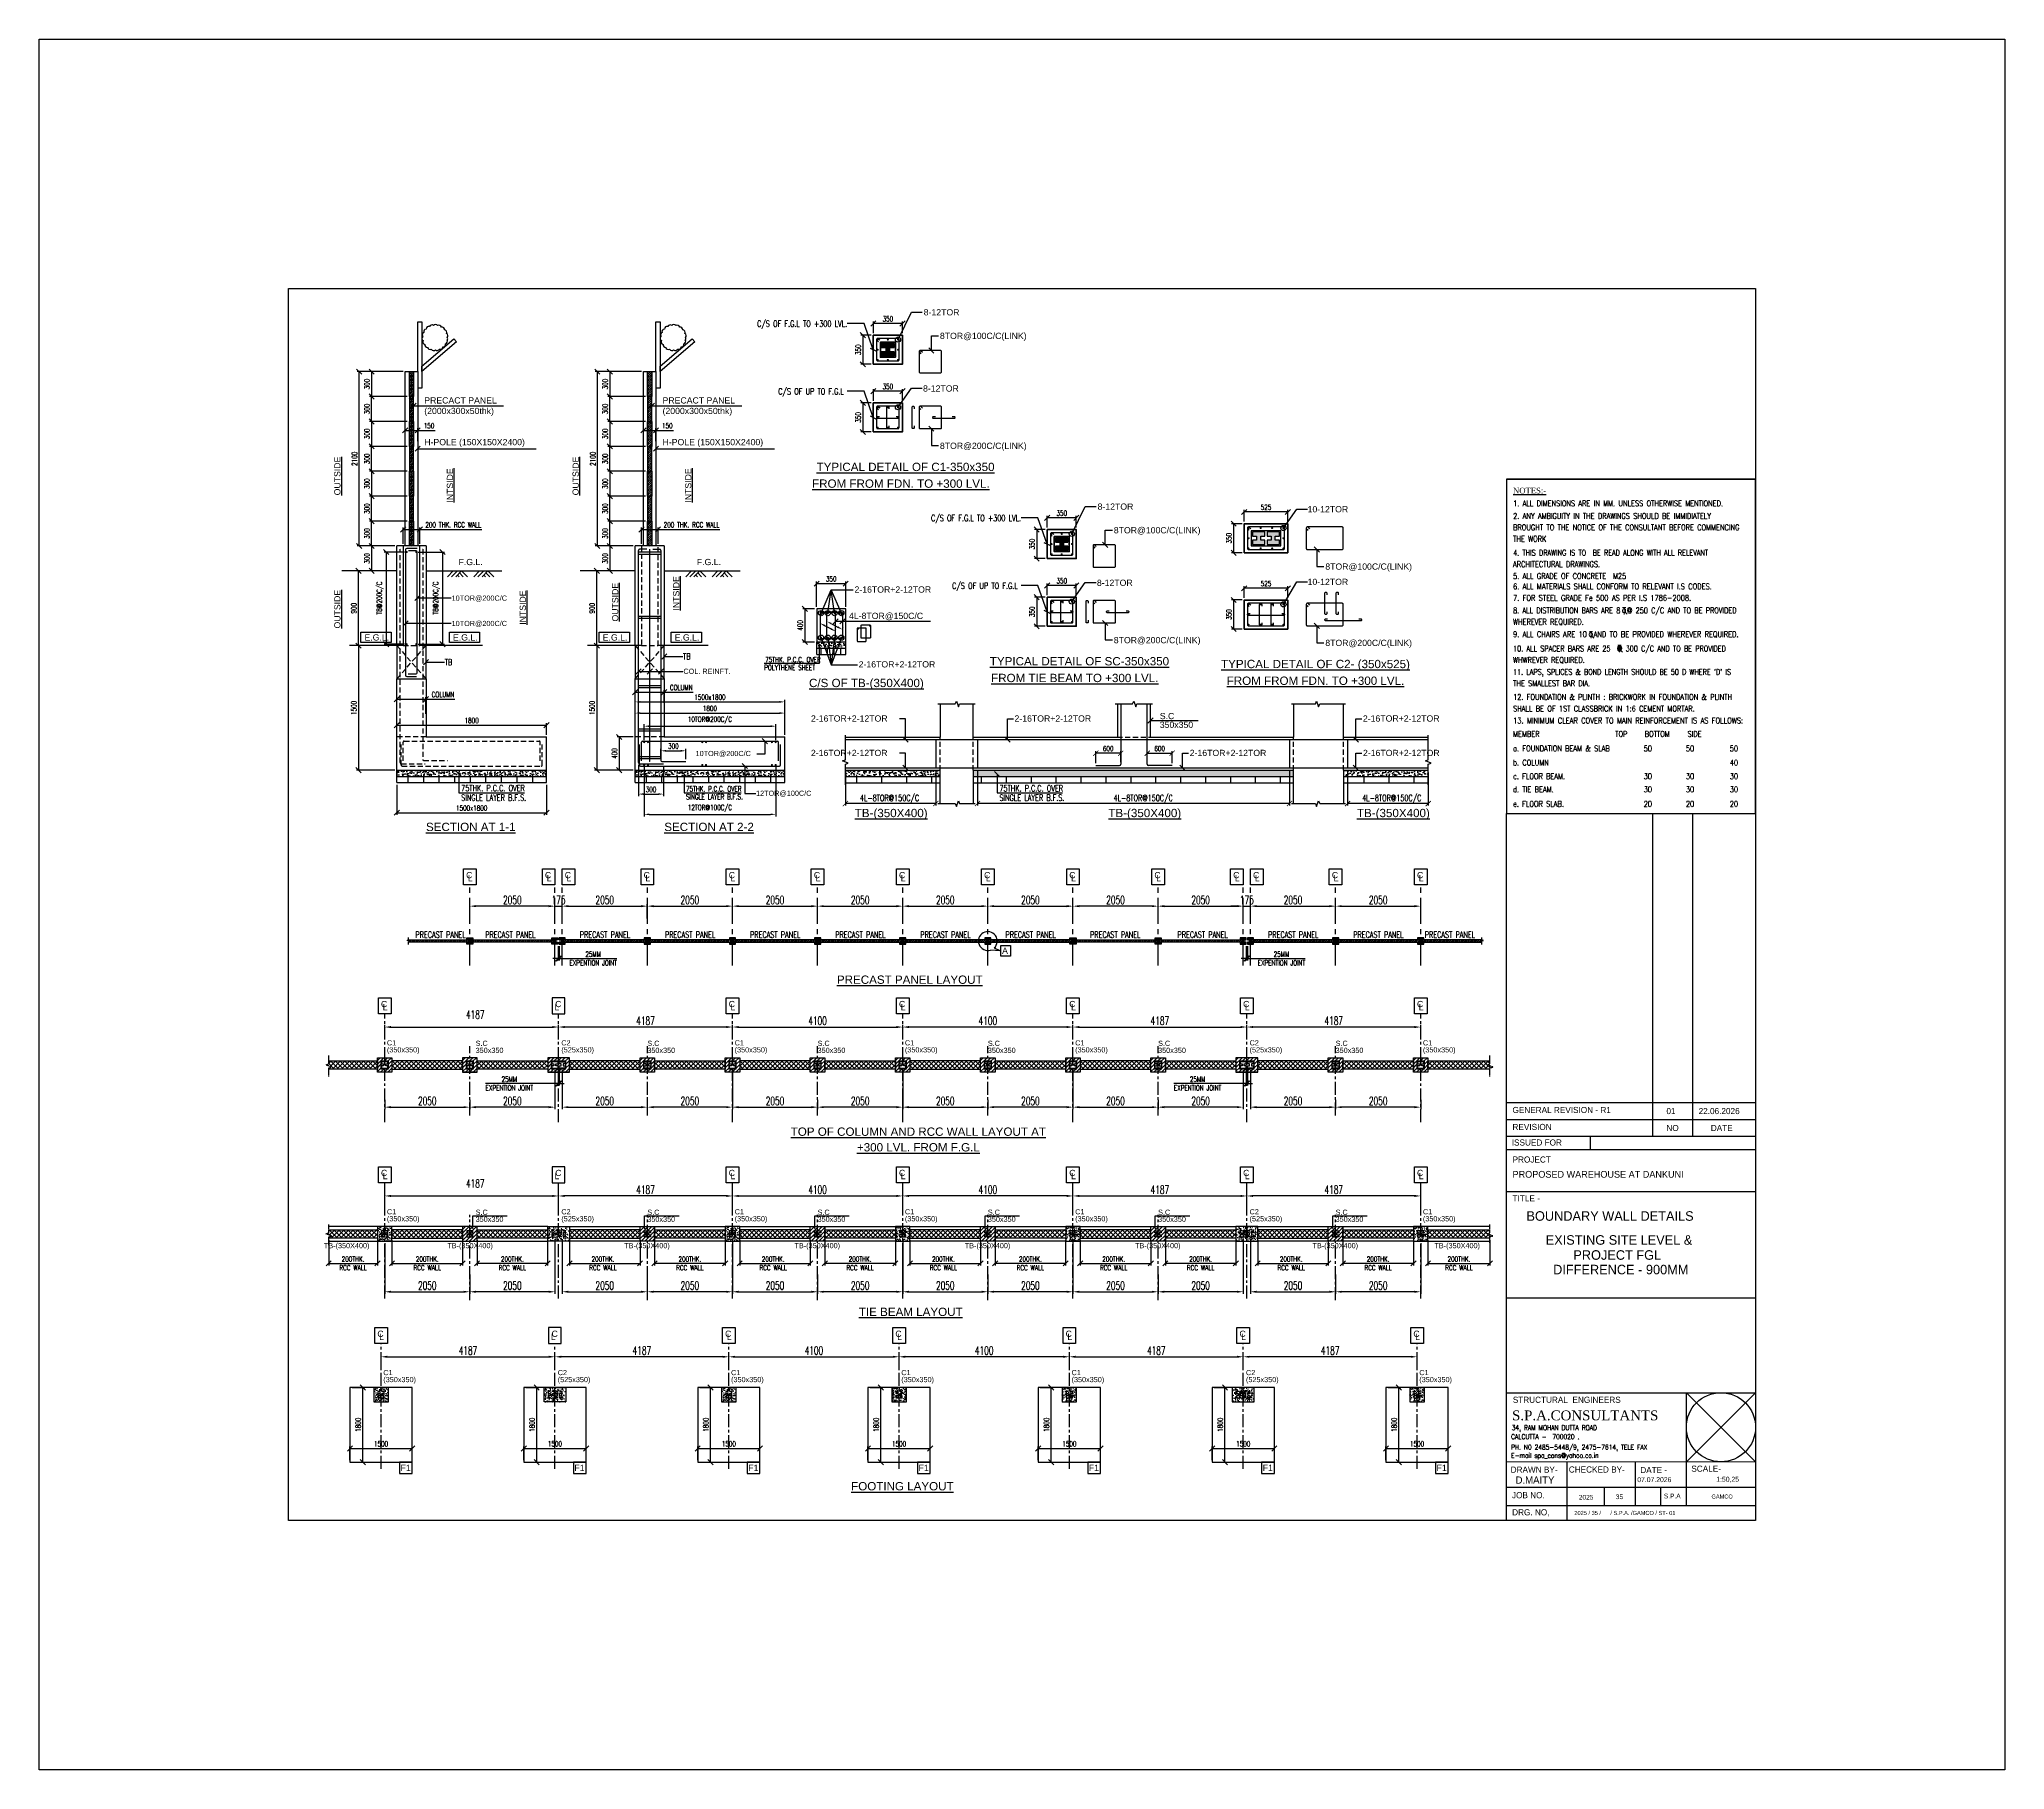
# Model space of a CAD drawing. Header units: millimetres. Extents: x 10240532 to 10287860, y -6299828 to -6258144.
import ezdxf
from ezdxf.enums import TextEntityAlignment as Align

# ---------------------------------------------------------------- set-up
doc = ezdxf.new("R2010")
doc.units = ezdxf.units.MM
doc.header["$LTSCALE"] = 5
doc.header["$PDMODE"] = 35
doc.header["$PDSIZE"] = 1250
for name, pattern in [('CENTER', [2, 1.25, -0.25, 0.25, -0.25]), ('CONTINOUS', [0]), ('DASHED', [0.75, 0.5, -0.25])]:
    doc.linetypes.add(name, pattern=pattern)
for name, color, linetype in [('B.W.', 24, 'Continuous'), ('BEAM', 3, 'Continuous'), ('BEAM MKD.', 181, 'Continuous'), ('BW', 24, 'Continuous'), ('CENLINE', 8, 'CENTER'), ('CL. MKD.', 2, 'Continuous'), ('col', 1, 'Continuous'), ('COL. MKD.', 91, 'Continuous'), ('COL. SIZE', 43, 'Continuous'), ('DIM', 191, 'Continuous'), ('FDN', 50, 'Continuous'), ('FOOTING', 30, 'Continuous'), ('FT. MKD.', 2, 'Continuous'), ('NAMEPL', 1, 'Continuous'), ('NAMEPLATE', 4, 'Continuous'), ('P.C.C.', 171, 'Continuous'), ('PILE', 3, 'DASHED'), ('PILE CAP', 30, 'Continuous'), ('PILEMKD.', 2, 'Continuous'), ('R.C.C.WALL', 6, 'Continuous'), ('REIN', 4, 'Continuous'), ('REIN MKD.', 7, 'Continuous'), ('STIRRUP', 253, 'Continuous'), ('TEXT', 5, 'Continuous'), ('TXT', 7, 'Continuous')]:
    doc.layers.add(name, color=color, linetype=linetype)
for name, color, linetype, lineweight in [('column', 1, 'Continuous', 35), ('GRID DIM', 4, 'Continuous', 20), ('HATCH', 253, 'Continuous', 15)]:
    doc.layers.add(name, color=color, linetype=linetype, lineweight=lineweight)
doc.styles.add('D.M', font='times.ttf', dxfattribs={"height": 250})
doc.styles.add('D50', font='romans.shx', dxfattribs={"width": 0.65, "height": 125})
doc.styles.add('GR DIM', font='romans.shx', dxfattribs={"width": 0.65, "height": 200})
doc.styles.add('R50', font='ROMANS.shx', dxfattribs={"width": 0.65, "height": 150})
doc.styles.add('rai', font='comsc.ttf', dxfattribs={"height": 150})
doc.styles.add('RAJU', font='swissel.ttf', dxfattribs={"height": 200})
doc.styles.add('S', font='romans.shx', dxfattribs={"width": 0.75, "height": 125})
doc.styles.add('SIZE', font='romans.shx', dxfattribs={"width": 0.65, "height": 300})
doc.styles.add('SOUMEN', font='romanc.shx', dxfattribs={"width": 0.75, "height": 150})
doc.styles.add('style5', font='ANTQUAI.TTF', dxfattribs={"height": 300})
doc.styles.add('T-50', font='romans.shx', dxfattribs={"width": 0.65, "height": 125})
doc.styles.add('TIMES', font='supef___.ttf')
doc.styles.add('XX', font='times.ttf', dxfattribs={"height": 250})
doc.dimstyles.new('D-50', dxfattribs={"dimtxt": 125, "dimasz": 125, "dimexe": 50, "dimexo": 50, "dimgap": 50, "dimtad": 1, "dimdec": 0, "dimzin": 0, "dimdsep": 46, "dimtxsty": 'T-50', "dimcen": 0.09, "dimclrd": 2, "dimclre": 2, "dimclrt": 7, "dimadec": 0, "dimazin": 0, "dimtfac": 1, "dimtdec": 0, "dimtmove": 0, "dimatfit": 3, "dimldrblk": 'OBLIQUE', "dimfxl": 1, "dimtolj": 1, "dimtzin": 0, "dimlwd": -1, "dimlwe": -1, "dimarcsym": 0})
doc.dimstyles.new('D50', dxfattribs={"dimtxt": 125, "dimasz": 125, "dimexe": 50, "dimexo": 50, "dimgap": 50, "dimtad": 1, "dimdec": 0, "dimdsep": 46, "dimtxsty": 'D50', "dimcen": 0.09, "dimclrd": 2, "dimclre": 2, "dimclrt": 7, "dimadec": 0, "dimazin": 0, "dimtfac": 1, "dimtdec": 0, "dimtmove": 0, "dimatfit": 3, "dimldrblk": 'OBLIQUE', "dimfxl": 1, "dimtolj": 1, "dimtzin": 0, "dimarcsym": 0})
pattern_1 = [(50, (278576.99, -282579.06), (136.6385017, -11.9543142), [14.2875, -157.1625]), (355, (278576.99, -282579.06), (-26.432566, 143.292634), [11.43, -125.7304381]), (100.4514447, (278588.37, -282580.06), (110.2059353, 131.338314), [12.1425066, -133.5676835]), (46.1842, (278576.99, -282540.96), (203.3092807, -31.531746), [21.43125, -235.74375]), (96.6355576, (278593.93, -282543.59), (178.0531005, 185.5695934), [18.2137674, -200.351706]), (351.1841512, (278576.99, -282540.96), (178.0531005, 185.5695934), [17.1449753, -188.594799]), (21, (278596.04, -282550.49), (113.7107935, -76.6988986), [14.2875, -157.1625]), (326, (278596.04, -282550.49), (46.3515213, 138.1409746), [11.43, -125.73]), (71.451445, (278605.51, -282556.88), (160.0623145, 61.4420767), [12.1425066, -133.5674532]), (37.5, (278576.987, -282579.06), (2.31645244, 63.41627915), [0, -124.206, 0, -127.635, 0, -126.20625]), (7.5, (278576.99, -282579.06), (50.1147469, 75.1354311), [0, -72.771, 0, -121.3485, 0, -48.10125]), (327.5, (278534.505, -282579.06), (101.69294638, -4.296558), [0, -47.625, 0, -148.59, 0, -197.1675]), (317.5, (278515.455, -282579.06), (111.09688604, 19.0698683), [0, -61.9125, 0, -98.679, 0, -140.0175])]
pattern_2 = [(50, (278663.99, -282579.06), (136.6385017, -11.9543142), [14.2875, -157.1625]), (355, (278663.99, -282579.06), (-26.432566, 143.292634), [11.43, -125.7304381]), (100.4514447, (278675.37, -282580.06), (110.2059353, 131.338314), [12.1425066, -133.5676835]), (46.1842, (278663.99, -282540.96), (203.3092807, -31.531746), [21.43125, -235.74375]), (96.6355576, (278680.93, -282543.59), (178.0531005, 185.5695934), [18.2137674, -200.351706]), (351.1841512, (278663.99, -282540.96), (178.0531005, 185.5695934), [17.1449753, -188.594799]), (21, (278683.04, -282550.49), (113.7107935, -76.6988986), [14.2875, -157.1625]), (326, (278683.04, -282550.49), (46.3515213, 138.1409746), [11.43, -125.73]), (71.451445, (278692.51, -282556.88), (160.0623145, 61.4420767), [12.1425066, -133.5674532]), (37.5, (278663.987, -282579.06), (2.31645244, 63.41627915), [0, -124.206, 0, -127.635, 0, -126.20625]), (7.5, (278663.99, -282579.06), (50.1147469, 75.1354311), [0, -72.771, 0, -121.3485, 0, -48.10125]), (327.5, (278621.505, -282579.06), (101.69294638, -4.296558), [0, -47.625, 0, -148.59, 0, -197.1675]), (317.5, (278602.455, -282579.06), (111.09688604, 19.0698683), [0, -61.9125, 0, -98.679, 0, -140.0175])]
pattern_3 = [(50, (278663.99, -278705.28), (136.6385017, -11.9543142), [14.2875, -157.1625]), (355, (278663.99, -278705.28), (-26.432566, 143.292634), [11.43, -125.7304381]), (100.4514447, (278675.37, -278706.28), (110.2059353, 131.338314), [12.1425066, -133.5676835]), (46.1842, (278663.99, -278667.18), (203.3092807, -31.531746), [21.43125, -235.74375]), (96.6355576, (278680.93, -278669.8), (178.0531005, 185.5695934), [18.2137674, -200.351706]), (351.1841512, (278663.99, -278667.18), (178.0531005, 185.5695934), [17.1449753, -188.594799]), (21, (278683.04, -278676.71), (113.7107935, -76.6988986), [14.2875, -157.1625]), (326, (278683.04, -278676.7), (46.3515213, 138.1409746), [11.43, -125.73]), (71.451445, (278692.51, -278683.1), (160.0623145, 61.4420767), [12.1425066, -133.5674532]), (37.5, (278663.987, -278705.28), (2.31645244, 63.41627915), [0, -124.206, 0, -127.635, 0, -126.20625]), (7.5, (278663.99, -278705.28), (50.1147469, 75.1354311), [0, -72.771, 0, -121.3485, 0, -48.10125]), (327.5, (278621.505, -278705.28), (101.69294638, -4.296558), [0, -47.625, 0, -148.59, 0, -197.1675]), (317.5, (278602.455, -278705.28), (111.09688604, 19.0698683), [0, -61.9125, 0, -98.679, 0, -140.0175])]
pattern_4 = [(50, (278750.99, -278705.28), (136.6385017, -11.9543142), [14.2875, -157.1625]), (355, (278750.99, -278705.28), (-26.432566, 143.292634), [11.43, -125.7304381]), (100.4514447, (278762.37, -278706.28), (110.2059353, 131.338314), [12.1425066, -133.5676835]), (46.1842, (278750.99, -278667.18), (203.3092807, -31.531746), [21.43125, -235.74375]), (96.6355576, (278767.93, -278669.8), (178.0531005, 185.5695934), [18.2137674, -200.351706]), (351.1841512, (278750.99, -278667.18), (178.0531005, 185.5695934), [17.1449753, -188.594799]), (21, (278770.04, -278676.71), (113.7107935, -76.6988986), [14.2875, -157.1625]), (326, (278770.04, -278676.7), (46.3515213, 138.1409746), [11.43, -125.73]), (71.451445, (278779.51, -278683.1), (160.0623145, 61.4420767), [12.1425066, -133.5674532]), (37.5, (278750.987, -278705.28), (2.31645244, 63.41627915), [0, -124.206, 0, -127.635, 0, -126.20625]), (7.5, (278750.99, -278705.28), (50.1147469, 75.1354311), [0, -72.771, 0, -121.3485, 0, -48.10125]), (327.5, (278708.505, -278705.28), (101.69294638, -4.296558), [0, -47.625, 0, -148.59, 0, -197.1675]), (317.5, (278689.455, -278705.28), (111.09688604, 19.0698683), [0, -61.9125, 0, -98.679, 0, -140.0175])]
pattern_5 = [(45, (253567.975, -273537.75), (-56.12660076, 56.12660076), []), (135, (253567.975, -273537.75), (-56.12660076, -56.12660076), [])]
pattern_6 = [(45, (242510.2, -318163.68), (-44.9012806, 44.9012806), [])]
pattern_7 = [(45, (253567.475, -273537.75), (-56.12660076, 56.12660076), []), (135, (253567.475, -273537.75), (-56.12660076, -56.12660076), [])]
pattern_8 = [(45, (253567.975, -269468.59), (-56.12660076, 56.12660076), []), (135, (253567.975, -269468.59), (-56.12660076, -56.12660076), [])]
pattern_9 = [(45, (253567.475, -269468.59), (-56.12660076, 56.12660076), []), (135, (253567.475, -269468.59), (-56.12660076, -56.12660076), [])]
pattern_10 = [(45, (479630.95, -547444.14), (-22.4506403, 22.4506403), [])]
pattern_11 = [(45, (481680.95, -547444.14), (-22.4506403, 22.4506403), [])]
pattern_12 = [(45, (461086.296, -534134.078), (-22.4506403, 22.4506403), [])]
pattern_13 = [(45, (466824.18, -534134.078), (-22.4506403, 22.4506403), [])]
pattern_14 = [(50, (9896020.7, -6203574.9), (172.142444, -15.06051), [18, -198]), (355, (9896020.7, -6203574.9), (-33.30032, 180.52611), [14.4, -158.4]), (100.4514, (9896035.04, -6203576.16), (138.84225, 165.46549), [15.297646, -168.27411]), (46.1842, (9896020.7, -6203526.9), (256.13785, -39.72456), [27, -297]), (96.6356, (9896042.04, -6203530.22), (224.31905, 233.78829), [22.94647, -252.41112]), (351.1842, (9896020.7, -6203526.9), (224.31887, 233.78846), [21.6, -237.6]), (21, (9896044.7, -6203538.9), (143.25769, -96.628534), [18, -198]), (326, (9896044.7, -6203538.9), (58.39568, 174.03601), [14.4, -158.4]), (71.4514, (9896056.63, -6203546.96), (201.65343, 77.40732), [15.297646, -168.27411]), (37.5, (9896020.694, -6203574.907), (2.918365, 79.894525), [0, -156.48, 0, -160.8, 0, -159]), (7.5, (9896020.69, -6203574.91), (63.136689, 94.65881), [0, -91.68, 0, -152.88, 0, -60.6]), (327.5, (9895967.174, -6203574.907), (128.117385, -5.413169), [0, -60, 0, -187.2, 0, -248.4]), (317.5, (9895943.17, -6203574.91), (139.96468, 24.025196), [0, -78, 0, -124.32, 0, -176.4])]
pattern_15 = [(90, (9896020.7, -6203574.9), (-600, 1e-13), [])]

# ---------------------------------------------------------------- blocks, each defined once
blk = doc.blocks.new('*D8683')
at = {"layer": 'DEFPOINTS', "color": 0}
for p in [(10261236, -6289881), (10257136, -6290232), (10261236, -6290232)]:
    blk.add_point(p, dxfattribs=at)
at = {"layer": 'GRID DIM', "color": 2, "lineweight": -2}
blk.add_line((10257136, -6290182), (10257136, -6289831), dxfattribs=at)
at = {"layer": 'GRID DIM', "color": 2, "linetype": 'Continuous', "lineweight": -2}
for p, q in [((10257286, -6289881), (10261086, -6289881)), ((10261236, -6290182), (10261236, -6289831))]:
    blk.add_line(p, q, dxfattribs=at)
at = {"layer": 'GRID DIM', "color": 2}
for points in [[(10257286, -6289856), (10257286, -6289906), (10257136, -6289881)], [(10261086, -6289906), (10261086, -6289856), (10261236, -6289881)]]:
    blk.add_solid(points, dxfattribs=at)
at = {"layer": 'GRID DIM', "color": 7, "lineweight": -2, "insert": (10259186, -6289731), "char_height": 200, "attachment_point": 5, "style": 'GR DIM'}
blk.add_mtext('\\A1;4100', dxfattribs=at)
blk = doc.blocks.new('_Oblique')
at = {"color": 0, "linetype": 'ByBlock', "lineweight": -2}
blk.add_line((-0.5, -0.5), (0.5, 0.5), dxfattribs=at)
blk = doc.blocks.new('OBLIQUE')
blk = doc.blocks.new('*D8690')
at = {"layer": 'DEFPOINTS', "color": 0}
for p in [(10261236, -6289881), (10261236, -6290232), (10265336, -6290232)]:
    blk.add_point(p, dxfattribs=at)
at = {"layer": 'GRID DIM', "color": 2, "linetype": 'Continuous', "lineweight": -2}
for p, q in [((10261236, -6290182), (10261236, -6289831)), ((10265186, -6289881), (10261386, -6289881))]:
    blk.add_line(p, q, dxfattribs=at)
at = {"layer": 'GRID DIM', "color": 2, "lineweight": -2}
blk.add_line((10265336, -6290182), (10265336, -6289831), dxfattribs=at)
at = {"layer": 'GRID DIM', "color": 2}
for points in [[(10261386, -6289856), (10261386, -6289906), (10261236, -6289881)], [(10265186, -6289906), (10265186, -6289856), (10265336, -6289881)]]:
    blk.add_solid(points, dxfattribs=at)
at = {"layer": 'GRID DIM', "color": 7, "lineweight": -2, "insert": (10263286, -6289731), "char_height": 200, "attachment_point": 5, "style": 'GR DIM'}
blk.add_mtext('\\A1;4100', dxfattribs=at)
blk = doc.blocks.new('*D8691')
at = {"layer": 'DEFPOINTS', "color": 0}
for p in [(10269523, -6289881), (10265336, -6290232), (10269523, -6290232)]:
    blk.add_point(p, dxfattribs=at)
at = {"layer": 'GRID DIM', "color": 2, "lineweight": -2}
blk.add_line((10265336, -6290182), (10265336, -6289831), dxfattribs=at)
at = {"layer": 'GRID DIM', "color": 2, "linetype": 'Continuous', "lineweight": -2}
for p, q in [((10265486, -6289881), (10269373, -6289881)), ((10269523, -6290182), (10269523, -6289831))]:
    blk.add_line(p, q, dxfattribs=at)
at = {"layer": 'GRID DIM', "color": 2}
for points in [[(10265486, -6289856), (10265486, -6289906), (10265336, -6289881)], [(10269373, -6289906), (10269373, -6289856), (10269523, -6289881)]]:
    blk.add_solid(points, dxfattribs=at)
at = {"layer": 'GRID DIM', "color": 7, "lineweight": -2, "insert": (10267429, -6289731), "char_height": 200, "attachment_point": 5, "style": 'GR DIM'}
blk.add_mtext('\\A1;4187', dxfattribs=at)
blk = doc.blocks.new('*D8692')
at = {"layer": 'DEFPOINTS', "color": 0}
for p in [(10269523, -6289881), (10269523, -6290232), (10273710, -6290232)]:
    blk.add_point(p, dxfattribs=at)
at = {"layer": 'GRID DIM', "color": 2, "linetype": 'Continuous', "lineweight": -2}
for p, q in [((10269523, -6290182), (10269523, -6289831)), ((10273560, -6289881), (10269673, -6289881))]:
    blk.add_line(p, q, dxfattribs=at)
at = {"layer": 'GRID DIM', "color": 2, "lineweight": -2}
blk.add_line((10273710, -6290182), (10273710, -6289831), dxfattribs=at)
at = {"layer": 'GRID DIM', "color": 2}
for points in [[(10269673, -6289856), (10269673, -6289906), (10269523, -6289881)], [(10273560, -6289906), (10273560, -6289856), (10273710, -6289881)]]:
    blk.add_solid(points, dxfattribs=at)
at = {"layer": 'GRID DIM', "color": 7, "lineweight": -2, "insert": (10271616, -6289731), "char_height": 200, "attachment_point": 5, "style": 'GR DIM'}
blk.add_mtext('\\A1;4187', dxfattribs=at)
blk = doc.blocks.new('*D8697')
at = {"layer": 'DEFPOINTS', "color": 0}
for p in [(10252949, -6289881), (10252949, -6290232), (10257136, -6290232)]:
    blk.add_point(p, dxfattribs=at)
at = {"layer": 'GRID DIM', "color": 2, "linetype": 'Continuous', "lineweight": -2}
for p, q in [((10252949, -6290182), (10252949, -6289831)), ((10256986, -6289881), (10253099, -6289881))]:
    blk.add_line(p, q, dxfattribs=at)
at = {"layer": 'GRID DIM', "color": 2, "lineweight": -2}
blk.add_line((10257136, -6290182), (10257136, -6289831), dxfattribs=at)
at = {"layer": 'GRID DIM', "color": 2}
for points in [[(10253099, -6289856), (10253099, -6289906), (10252949, -6289881)], [(10256986, -6289906), (10256986, -6289856), (10257136, -6289881)]]:
    blk.add_solid(points, dxfattribs=at)
at = {"layer": 'GRID DIM', "color": 7, "lineweight": -2, "insert": (10255042, -6289731), "char_height": 200, "attachment_point": 5, "style": 'GR DIM'}
blk.add_mtext('\\A1;4187', dxfattribs=at)
blk = doc.blocks.new('*D8698')
at = {"layer": 'DEFPOINTS', "color": 0}
for p in [(10248012, -6290619), (10248322, -6290619), (10248012, -6292419)]:
    blk.add_point(p, dxfattribs=at)
at = {"layer": 'PILEMKD.', "color": 2, "linetype": 'Continuous', "lineweight": -2}
for p, q in [((10248062, -6290619), (10248372, -6290619)), ((10248322, -6292419), (10248322, -6290619))]:
    blk.add_line(p, q, dxfattribs=at)
at = {"layer": 'PILEMKD.', "color": 2, "lineweight": -2}
blk.add_line((10248062, -6292419), (10248372, -6292419), dxfattribs=at)
at = {"layer": 'PILEMKD.', "color": 2, "linetype": 'ByBlock', "lineweight": -2, "xscale": 125, "yscale": 125, "zscale": 125}
for p, rotation in [((10248322, -6290619), 90), ((10248322, -6292419), 270)]:
    blk.add_blockref('_Oblique', p, dxfattribs=dict(at, rotation=rotation))
at = {"layer": 'PILEMKD.', "color": 7, "insert": (10248210, -6291519), "char_height": 125, "attachment_point": 5, "rotation": 90, "style": 'D50'}
blk.add_mtext('\\A1;1800', dxfattribs=at)
blk = doc.blocks.new('*D8699')
at = {"layer": 'DEFPOINTS', "color": 0}
for p in [(10249512, -6292090), (10248012, -6292419), (10249512, -6292419)]:
    blk.add_point(p, dxfattribs=at)
at = {"layer": 'PILEMKD.', "color": 2, "lineweight": -2}
blk.add_line((10248012, -6292369), (10248012, -6292040), dxfattribs=at)
at = {"layer": 'PILEMKD.', "color": 2, "linetype": 'Continuous', "lineweight": -2}
for p, q in [((10248012, -6292090), (10249512, -6292090)), ((10249512, -6292369), (10249512, -6292040))]:
    blk.add_line(p, q, dxfattribs=at)
at = {"layer": 'PILEMKD.', "color": 2, "linetype": 'ByBlock', "lineweight": -2, "xscale": 125, "yscale": 125, "zscale": 125, "rotation": 180}
blk.add_blockref('_Oblique', (10248012, -6292090), dxfattribs=at)
at = {"layer": 'PILEMKD.', "color": 2, "linetype": 'ByBlock', "lineweight": -2, "xscale": 125, "yscale": 125, "zscale": 125}
blk.add_blockref('_Oblique', (10249512, -6292090), dxfattribs=at)
at = {"layer": 'PILEMKD.', "color": 7, "insert": (10248762, -6291978), "char_height": 125, "attachment_point": 5, "style": 'D50'}
blk.add_mtext('\\A1;1500', dxfattribs=at)
blk = doc.blocks.new('*D8700')
at = {"layer": 'DEFPOINTS', "color": 0}
for p in [(10252949, -6289881), (10248762, -6290232), (10252949, -6290232)]:
    blk.add_point(p, dxfattribs=at)
at = {"layer": 'GRID DIM', "color": 2, "lineweight": -2}
blk.add_line((10248762, -6290182), (10248762, -6289831), dxfattribs=at)
at = {"layer": 'GRID DIM', "color": 2, "linetype": 'Continuous', "lineweight": -2}
for p, q in [((10248912, -6289881), (10252799, -6289881)), ((10252949, -6290182), (10252949, -6289831))]:
    blk.add_line(p, q, dxfattribs=at)
at = {"layer": 'GRID DIM', "color": 2}
for points in [[(10248912, -6289856), (10248912, -6289906), (10248762, -6289881)], [(10252799, -6289906), (10252799, -6289856), (10252949, -6289881)]]:
    blk.add_solid(points, dxfattribs=at)
at = {"layer": 'GRID DIM', "color": 7, "lineweight": -2, "insert": (10250855, -6289731), "char_height": 200, "attachment_point": 5, "style": 'GR DIM'}
blk.add_mtext('\\A1;4187', dxfattribs=at)
blk = doc.blocks.new('*D8701')
at = {"layer": 'DEFPOINTS', "color": 0}
for p in [(10261323, -6286007), (10257223, -6286358), (10261323, -6286358)]:
    blk.add_point(p, dxfattribs=at)
at = {"layer": 'GRID DIM', "color": 2, "lineweight": -2}
blk.add_line((10257223, -6286308), (10257223, -6285957), dxfattribs=at)
at = {"layer": 'GRID DIM', "color": 2, "linetype": 'Continuous', "lineweight": -2}
for p, q in [((10257373, -6286007), (10261173, -6286007)), ((10261323, -6286308), (10261323, -6285957))]:
    blk.add_line(p, q, dxfattribs=at)
at = {"layer": 'GRID DIM', "color": 2}
for points in [[(10257373, -6285982), (10257373, -6286032), (10257223, -6286007)], [(10261173, -6286032), (10261173, -6285982), (10261323, -6286007)]]:
    blk.add_solid(points, dxfattribs=at)
at = {"layer": 'GRID DIM', "color": 7, "lineweight": -2, "insert": (10259273, -6285857), "char_height": 200, "attachment_point": 5, "style": 'GR DIM'}
blk.add_mtext('\\A1;4100', dxfattribs=at)
blk = doc.blocks.new('*D8702')
at = {"layer": 'DEFPOINTS', "color": 0}
for p in [(10261323, -6286007), (10261323, -6286358), (10265423, -6286358)]:
    blk.add_point(p, dxfattribs=at)
at = {"layer": 'GRID DIM', "color": 2, "linetype": 'Continuous', "lineweight": -2}
for p, q in [((10261323, -6286308), (10261323, -6285957)), ((10265273, -6286007), (10261473, -6286007))]:
    blk.add_line(p, q, dxfattribs=at)
at = {"layer": 'GRID DIM', "color": 2, "lineweight": -2}
blk.add_line((10265423, -6286308), (10265423, -6285957), dxfattribs=at)
at = {"layer": 'GRID DIM', "color": 2}
for points in [[(10261473, -6285982), (10261473, -6286032), (10261323, -6286007)], [(10265273, -6286032), (10265273, -6285982), (10265423, -6286007)]]:
    blk.add_solid(points, dxfattribs=at)
at = {"layer": 'GRID DIM', "color": 7, "lineweight": -2, "insert": (10263373, -6285857), "char_height": 200, "attachment_point": 5, "style": 'GR DIM'}
blk.add_mtext('\\A1;4100', dxfattribs=at)
blk = doc.blocks.new('*D8703')
at = {"layer": 'DEFPOINTS', "color": 0}
for p in [(10269610, -6286007), (10265423, -6286358), (10269610, -6286358)]:
    blk.add_point(p, dxfattribs=at)
at = {"layer": 'GRID DIM', "color": 2, "lineweight": -2}
blk.add_line((10265423, -6286308), (10265423, -6285957), dxfattribs=at)
at = {"layer": 'GRID DIM', "color": 2, "linetype": 'Continuous', "lineweight": -2}
for p, q in [((10265573, -6286007), (10269460, -6286007)), ((10269610, -6286308), (10269610, -6285957))]:
    blk.add_line(p, q, dxfattribs=at)
at = {"layer": 'GRID DIM', "color": 2}
for points in [[(10265573, -6285982), (10265573, -6286032), (10265423, -6286007)], [(10269460, -6286032), (10269460, -6285982), (10269610, -6286007)]]:
    blk.add_solid(points, dxfattribs=at)
at = {"layer": 'GRID DIM', "color": 7, "lineweight": -2, "insert": (10267516, -6285857), "char_height": 200, "attachment_point": 5, "style": 'GR DIM'}
blk.add_mtext('\\A1;4187', dxfattribs=at)
blk = doc.blocks.new('*D8704')
at = {"layer": 'DEFPOINTS', "color": 0}
for p in [(10269610, -6286007), (10269610, -6286358), (10273797, -6286358)]:
    blk.add_point(p, dxfattribs=at)
at = {"layer": 'GRID DIM', "color": 2, "linetype": 'Continuous', "lineweight": -2}
for p, q in [((10269610, -6286308), (10269610, -6285957)), ((10273647, -6286007), (10269760, -6286007))]:
    blk.add_line(p, q, dxfattribs=at)
at = {"layer": 'GRID DIM', "color": 2, "lineweight": -2}
blk.add_line((10273797, -6286308), (10273797, -6285957), dxfattribs=at)
at = {"layer": 'GRID DIM', "color": 2}
for points in [[(10269760, -6285982), (10269760, -6286032), (10269610, -6286007)], [(10273647, -6286032), (10273647, -6285982), (10273797, -6286007)]]:
    blk.add_solid(points, dxfattribs=at)
at = {"layer": 'GRID DIM', "color": 7, "lineweight": -2, "insert": (10271703, -6285857), "char_height": 200, "attachment_point": 5, "style": 'GR DIM'}
blk.add_mtext('\\A1;4187', dxfattribs=at)
blk = doc.blocks.new('*D8705')
at = {"layer": 'DEFPOINTS', "color": 0}
for p in [(10253036, -6286007), (10253036, -6286358), (10257223, -6286358)]:
    blk.add_point(p, dxfattribs=at)
at = {"layer": 'GRID DIM', "color": 2, "linetype": 'Continuous', "lineweight": -2}
for p, q in [((10253036, -6286308), (10253036, -6285957)), ((10257073, -6286007), (10253186, -6286007))]:
    blk.add_line(p, q, dxfattribs=at)
at = {"layer": 'GRID DIM', "color": 2, "lineweight": -2}
blk.add_line((10257223, -6286308), (10257223, -6285957), dxfattribs=at)
at = {"layer": 'GRID DIM', "color": 2}
for points in [[(10253186, -6285982), (10253186, -6286032), (10253036, -6286007)], [(10257073, -6286032), (10257073, -6285982), (10257223, -6286007)]]:
    blk.add_solid(points, dxfattribs=at)
at = {"layer": 'GRID DIM', "color": 7, "lineweight": -2, "insert": (10255129, -6285857), "char_height": 200, "attachment_point": 5, "style": 'GR DIM'}
blk.add_mtext('\\A1;4187', dxfattribs=at)
blk = doc.blocks.new('*D8706')
at = {"layer": 'DEFPOINTS', "color": 0}
for p in [(10253036, -6286007), (10248849, -6286358), (10253036, -6286358)]:
    blk.add_point(p, dxfattribs=at)
at = {"layer": 'GRID DIM', "color": 2, "lineweight": -2}
blk.add_line((10248849, -6286308), (10248849, -6285957), dxfattribs=at)
at = {"layer": 'GRID DIM', "color": 2, "linetype": 'Continuous', "lineweight": -2}
for p, q in [((10248999, -6286007), (10252886, -6286007)), ((10253036, -6286308), (10253036, -6285957))]:
    blk.add_line(p, q, dxfattribs=at)
at = {"layer": 'GRID DIM', "color": 2}
for points in [[(10248999, -6285982), (10248999, -6286032), (10248849, -6286007)], [(10252886, -6286032), (10252886, -6285982), (10253036, -6286007)]]:
    blk.add_solid(points, dxfattribs=at)
at = {"layer": 'GRID DIM', "color": 7, "lineweight": -2, "insert": (10251029, -6285707), "char_height": 200, "attachment_point": 5, "style": 'GR DIM'}
blk.add_mtext('\\A1;4187', dxfattribs=at)
blk = doc.blocks.new('*D8707')
at = {"layer": 'DEFPOINTS', "color": 0}
for p in [(10248849, -6287095), (10250898, -6287845), (10250898, -6288315)]:
    blk.add_point(p, dxfattribs=at)
at = {"layer": 'GRID DIM', "color": 2, "lineweight": -2}
blk.add_line((10248849, -6287145), (10248849, -6288365), dxfattribs=at)
at = {"layer": 'GRID DIM', "color": 2, "linetype": 'Continuous', "lineweight": -2}
for p, q in [((10250898, -6287895), (10250898, -6288365)), ((10248999, -6288315), (10250748, -6288315))]:
    blk.add_line(p, q, dxfattribs=at)
at = {"layer": 'GRID DIM', "color": 2}
for points in [[(10248999, -6288290), (10248999, -6288340), (10248849, -6288315)], [(10250748, -6288340), (10250748, -6288290), (10250898, -6288315)]]:
    blk.add_solid(points, dxfattribs=at)
at = {"layer": 'GRID DIM', "color": 7, "lineweight": -2, "insert": (10249874, -6288165), "char_height": 200, "attachment_point": 5, "style": 'GR DIM'}
blk.add_mtext('\\A1;2050', dxfattribs=at)
blk = doc.blocks.new('*D8708')
at = {"layer": 'col', "color": 2, "lineweight": -2}
blk.add_line((10249024, -6287070), (10249024, -6287681), dxfattribs=at)
at = {"layer": 'col', "color": 2, "linetype": 'Continuous', "lineweight": -2}
for p, q in [((10250723, -6287070), (10250723, -6287681)), ((10249024, -6287631), (10250723, -6287631))]:
    blk.add_line(p, q, dxfattribs=at)
at = {"layer": 'DEFPOINTS', "color": 0}
for p in [(10249024, -6287020), (10250723, -6287020), (10250723, -6287631)]:
    blk.add_point(p, dxfattribs=at)
at = {"layer": 'col', "color": 2, "linetype": 'ByBlock', "lineweight": -2, "xscale": 125, "yscale": 125, "zscale": 125, "rotation": 180}
blk.add_blockref('_Oblique', (10249024, -6287631), dxfattribs=at)
at = {"layer": 'col', "color": 2, "linetype": 'ByBlock', "lineweight": -2, "xscale": 125, "yscale": 125, "zscale": 125}
blk.add_blockref('_Oblique', (10250723, -6287631), dxfattribs=at)
at = {"layer": 'col', "color": 7, "insert": (10249874, -6287631), "char_height": 125, "attachment_point": 5, "style": 'D50'}
blk.add_mtext('\\A1;200THK. \\PRCC WALL', dxfattribs=at)
blk = doc.blocks.new('*D8709')
at = {"layer": 'col', "color": 2, "linetype": 'Continuous', "lineweight": -2}
for p, q in [((10251073, -6287070), (10251073, -6287681)), ((10252773, -6287631), (10251073, -6287631))]:
    blk.add_line(p, q, dxfattribs=at)
at = {"layer": 'col', "color": 2, "lineweight": -2}
blk.add_line((10252773, -6287070), (10252773, -6287681), dxfattribs=at)
at = {"layer": 'DEFPOINTS', "color": 0}
for p in [(10251073, -6287020), (10252773, -6287020), (10251073, -6287631)]:
    blk.add_point(p, dxfattribs=at)
at = {"layer": 'col', "color": 2, "linetype": 'ByBlock', "lineweight": -2, "xscale": 125, "yscale": 125, "zscale": 125, "rotation": 180}
blk.add_blockref('_Oblique', (10251073, -6287631), dxfattribs=at)
at = {"layer": 'col', "color": 2, "linetype": 'ByBlock', "lineweight": -2, "xscale": 125, "yscale": 125, "zscale": 125}
blk.add_blockref('_Oblique', (10252773, -6287631), dxfattribs=at)
at = {"layer": 'col', "color": 7, "insert": (10251923, -6287631), "char_height": 125, "attachment_point": 5, "style": 'D50'}
blk.add_mtext('\\A1;200THK. \\PRCC WALL', dxfattribs=at)
blk = doc.blocks.new('*D8710')
at = {"layer": 'DEFPOINTS', "color": 0}
for p in [(10252948, -6286995), (10250898, -6287845), (10250898, -6288315)]:
    blk.add_point(p, dxfattribs=at)
at = {"layer": 'GRID DIM', "color": 2, "lineweight": -2}
blk.add_line((10252948, -6287045), (10252948, -6288365), dxfattribs=at)
at = {"layer": 'GRID DIM', "color": 2, "linetype": 'Continuous', "lineweight": -2}
for p, q in [((10250898, -6287895), (10250898, -6288365)), ((10252798, -6288315), (10251048, -6288315))]:
    blk.add_line(p, q, dxfattribs=at)
at = {"layer": 'GRID DIM', "color": 2}
for points in [[(10251048, -6288290), (10251048, -6288340), (10250898, -6288315)], [(10252798, -6288340), (10252798, -6288290), (10252948, -6288315)]]:
    blk.add_solid(points, dxfattribs=at)
at = {"layer": 'GRID DIM', "color": 7, "lineweight": -2, "insert": (10251923, -6288165), "char_height": 200, "attachment_point": 5, "style": 'GR DIM'}
blk.add_mtext('\\A1;2050', dxfattribs=at)
blk = doc.blocks.new('*D8711')
at = {"layer": 'DEFPOINTS', "color": 0}
for p in [(10257223, -6287095), (10255173, -6287845), (10255173, -6288315)]:
    blk.add_point(p, dxfattribs=at)
at = {"layer": 'GRID DIM', "color": 2, "lineweight": -2}
blk.add_line((10257223, -6287145), (10257223, -6288365), dxfattribs=at)
at = {"layer": 'GRID DIM', "color": 2, "linetype": 'Continuous', "lineweight": -2}
for p, q in [((10255173, -6287895), (10255173, -6288365)), ((10257073, -6288315), (10255323, -6288315))]:
    blk.add_line(p, q, dxfattribs=at)
at = {"layer": 'GRID DIM', "color": 2}
for points in [[(10255323, -6288290), (10255323, -6288340), (10255173, -6288315)], [(10257073, -6288340), (10257073, -6288290), (10257223, -6288315)]]:
    blk.add_solid(points, dxfattribs=at)
at = {"layer": 'GRID DIM', "color": 7, "lineweight": -2, "insert": (10256198, -6288165), "char_height": 200, "attachment_point": 5, "style": 'GR DIM'}
blk.add_mtext('\\A1;2050', dxfattribs=at)
blk = doc.blocks.new('*D8712')
at = {"layer": 'col', "color": 2, "linetype": 'Continuous', "lineweight": -2}
for p, q in [((10255348, -6287070), (10255348, -6287681)), ((10257048, -6287631), (10255348, -6287631))]:
    blk.add_line(p, q, dxfattribs=at)
at = {"layer": 'col', "color": 2, "lineweight": -2}
blk.add_line((10257048, -6287070), (10257048, -6287681), dxfattribs=at)
at = {"layer": 'DEFPOINTS', "color": 0}
for p in [(10255348, -6287020), (10257048, -6287020), (10255348, -6287631)]:
    blk.add_point(p, dxfattribs=at)
at = {"layer": 'col', "color": 2, "linetype": 'ByBlock', "lineweight": -2, "xscale": 125, "yscale": 125, "zscale": 125, "rotation": 180}
blk.add_blockref('_Oblique', (10255348, -6287631), dxfattribs=at)
at = {"layer": 'col', "color": 2, "linetype": 'ByBlock', "lineweight": -2, "xscale": 125, "yscale": 125, "zscale": 125}
blk.add_blockref('_Oblique', (10257048, -6287631), dxfattribs=at)
at = {"layer": 'col', "color": 7, "insert": (10256198, -6287631), "char_height": 125, "attachment_point": 5, "style": 'D50'}
blk.add_mtext('\\A1;200THK. \\PRCC WALL', dxfattribs=at)
blk = doc.blocks.new('*D8713')
at = {"layer": 'col', "color": 2, "lineweight": -2}
blk.add_line((10253298, -6287070), (10253298, -6287681), dxfattribs=at)
at = {"layer": 'col', "color": 2, "linetype": 'Continuous', "lineweight": -2}
for p, q in [((10254998, -6287070), (10254998, -6287681)), ((10253298, -6287631), (10254998, -6287631))]:
    blk.add_line(p, q, dxfattribs=at)
at = {"layer": 'DEFPOINTS', "color": 0}
for p in [(10253298, -6287020), (10254998, -6287020), (10254998, -6287631)]:
    blk.add_point(p, dxfattribs=at)
at = {"layer": 'col', "color": 2, "linetype": 'ByBlock', "lineweight": -2, "xscale": 125, "yscale": 125, "zscale": 125, "rotation": 180}
blk.add_blockref('_Oblique', (10253298, -6287631), dxfattribs=at)
at = {"layer": 'col', "color": 2, "linetype": 'ByBlock', "lineweight": -2, "xscale": 125, "yscale": 125, "zscale": 125}
blk.add_blockref('_Oblique', (10254998, -6287631), dxfattribs=at)
at = {"layer": 'col', "color": 7, "insert": (10254105, -6287631), "char_height": 125, "attachment_point": 5, "style": 'D50'}
blk.add_mtext('\\A1;200THK. \\PRCC WALL', dxfattribs=at)
blk = doc.blocks.new('*D8714')
at = {"layer": 'DEFPOINTS', "color": 0}
for p in [(10253123, -6286995), (10255173, -6287845), (10255173, -6288315)]:
    blk.add_point(p, dxfattribs=at)
at = {"layer": 'GRID DIM', "color": 2, "lineweight": -2}
blk.add_line((10253123, -6287045), (10253123, -6288365), dxfattribs=at)
at = {"layer": 'GRID DIM', "color": 2, "linetype": 'Continuous', "lineweight": -2}
for p, q in [((10255173, -6287895), (10255173, -6288365)), ((10253273, -6288315), (10255023, -6288315))]:
    blk.add_line(p, q, dxfattribs=at)
at = {"layer": 'GRID DIM', "color": 2}
for points in [[(10253273, -6288290), (10253273, -6288340), (10253123, -6288315)], [(10255023, -6288340), (10255023, -6288290), (10255173, -6288315)]]:
    blk.add_solid(points, dxfattribs=at)
at = {"layer": 'GRID DIM', "color": 7, "lineweight": -2, "insert": (10254148, -6288165), "char_height": 200, "attachment_point": 5, "style": 'GR DIM'}
blk.add_mtext('\\A1;2050', dxfattribs=at)
blk = doc.blocks.new('*D8715')
at = {"layer": 'DEFPOINTS', "color": 0}
for p in [(10261322, -6287095), (10259273, -6287845), (10259273, -6288315)]:
    blk.add_point(p, dxfattribs=at)
at = {"layer": 'GRID DIM', "color": 2, "lineweight": -2}
blk.add_line((10261322, -6287145), (10261322, -6288365), dxfattribs=at)
at = {"layer": 'GRID DIM', "color": 2, "linetype": 'Continuous', "lineweight": -2}
for p, q in [((10259273, -6287895), (10259273, -6288365)), ((10261172, -6288315), (10259423, -6288315))]:
    blk.add_line(p, q, dxfattribs=at)
at = {"layer": 'GRID DIM', "color": 2}
for points in [[(10259423, -6288290), (10259423, -6288340), (10259273, -6288315)], [(10261172, -6288340), (10261172, -6288290), (10261322, -6288315)]]:
    blk.add_solid(points, dxfattribs=at)
at = {"layer": 'GRID DIM', "color": 7, "lineweight": -2, "insert": (10260298, -6288165), "char_height": 200, "attachment_point": 5, "style": 'GR DIM'}
blk.add_mtext('\\A1;2050', dxfattribs=at)
blk = doc.blocks.new('*D8716')
at = {"layer": 'col', "color": 2, "linetype": 'Continuous', "lineweight": -2}
for p, q in [((10259448, -6287070), (10259448, -6287681)), ((10261147, -6287631), (10259448, -6287631))]:
    blk.add_line(p, q, dxfattribs=at)
at = {"layer": 'col', "color": 2, "lineweight": -2}
blk.add_line((10261147, -6287070), (10261147, -6287681), dxfattribs=at)
at = {"layer": 'DEFPOINTS', "color": 0}
for p in [(10259448, -6287020), (10261147, -6287020), (10259448, -6287631)]:
    blk.add_point(p, dxfattribs=at)
at = {"layer": 'col', "color": 2, "linetype": 'ByBlock', "lineweight": -2, "xscale": 125, "yscale": 125, "zscale": 125, "rotation": 180}
blk.add_blockref('_Oblique', (10259448, -6287631), dxfattribs=at)
at = {"layer": 'col', "color": 2, "linetype": 'ByBlock', "lineweight": -2, "xscale": 125, "yscale": 125, "zscale": 125}
blk.add_blockref('_Oblique', (10261147, -6287631), dxfattribs=at)
at = {"layer": 'col', "color": 7, "insert": (10260297, -6287631), "char_height": 125, "attachment_point": 5, "style": 'D50'}
blk.add_mtext('\\A1;200THK. \\PRCC WALL', dxfattribs=at)
blk = doc.blocks.new('*D8717')
at = {"layer": 'col', "color": 2, "lineweight": -2}
blk.add_line((10257398, -6287070), (10257398, -6287681), dxfattribs=at)
at = {"layer": 'col', "color": 2, "linetype": 'Continuous', "lineweight": -2}
for p, q in [((10259098, -6287070), (10259098, -6287681)), ((10257398, -6287631), (10259098, -6287631))]:
    blk.add_line(p, q, dxfattribs=at)
at = {"layer": 'DEFPOINTS', "color": 0}
for p in [(10257398, -6287020), (10259098, -6287020), (10259098, -6287631)]:
    blk.add_point(p, dxfattribs=at)
at = {"layer": 'col', "color": 2, "linetype": 'ByBlock', "lineweight": -2, "xscale": 125, "yscale": 125, "zscale": 125, "rotation": 180}
blk.add_blockref('_Oblique', (10257398, -6287631), dxfattribs=at)
at = {"layer": 'col', "color": 2, "linetype": 'ByBlock', "lineweight": -2, "xscale": 125, "yscale": 125, "zscale": 125}
blk.add_blockref('_Oblique', (10259098, -6287631), dxfattribs=at)
at = {"layer": 'col', "color": 7, "insert": (10258204, -6287631), "char_height": 125, "attachment_point": 5, "style": 'D50'}
blk.add_mtext('\\A1;200THK. \\PRCC WALL', dxfattribs=at)
blk = doc.blocks.new('*D8718')
at = {"layer": 'DEFPOINTS', "color": 0}
for p in [(10257223, -6286995), (10259273, -6287845), (10259273, -6288315)]:
    blk.add_point(p, dxfattribs=at)
at = {"layer": 'GRID DIM', "color": 2, "lineweight": -2}
blk.add_line((10257223, -6287045), (10257223, -6288365), dxfattribs=at)
at = {"layer": 'GRID DIM', "color": 2, "linetype": 'Continuous', "lineweight": -2}
for p, q in [((10259273, -6287895), (10259273, -6288365)), ((10257373, -6288315), (10259123, -6288315))]:
    blk.add_line(p, q, dxfattribs=at)
at = {"layer": 'GRID DIM', "color": 2}
for points in [[(10257373, -6288290), (10257373, -6288340), (10257223, -6288315)], [(10259123, -6288340), (10259123, -6288290), (10259273, -6288315)]]:
    blk.add_solid(points, dxfattribs=at)
at = {"layer": 'GRID DIM', "color": 7, "lineweight": -2, "insert": (10258248, -6288165), "char_height": 200, "attachment_point": 5, "style": 'GR DIM'}
blk.add_mtext('\\A1;2050', dxfattribs=at)
blk = doc.blocks.new('*D8719')
at = {"layer": 'DEFPOINTS', "color": 0}
for p in [(10265422, -6287095), (10263373, -6287845), (10263373, -6288315)]:
    blk.add_point(p, dxfattribs=at)
at = {"layer": 'GRID DIM', "color": 2, "lineweight": -2}
blk.add_line((10265422, -6287145), (10265422, -6288365), dxfattribs=at)
at = {"layer": 'GRID DIM', "color": 2, "linetype": 'Continuous', "lineweight": -2}
for p, q in [((10263373, -6287895), (10263373, -6288365)), ((10265272, -6288315), (10263523, -6288315))]:
    blk.add_line(p, q, dxfattribs=at)
at = {"layer": 'GRID DIM', "color": 2}
for points in [[(10263523, -6288290), (10263523, -6288340), (10263373, -6288315)], [(10265272, -6288340), (10265272, -6288290), (10265422, -6288315)]]:
    blk.add_solid(points, dxfattribs=at)
at = {"layer": 'GRID DIM', "color": 7, "lineweight": -2, "insert": (10264398, -6288165), "char_height": 200, "attachment_point": 5, "style": 'GR DIM'}
blk.add_mtext('\\A1;2050', dxfattribs=at)
blk = doc.blocks.new('*D8720')
at = {"layer": 'col', "color": 2, "linetype": 'Continuous', "lineweight": -2}
for p, q in [((10263548, -6287070), (10263548, -6287681)), ((10265247, -6287631), (10263548, -6287631))]:
    blk.add_line(p, q, dxfattribs=at)
at = {"layer": 'col', "color": 2, "lineweight": -2}
blk.add_line((10265247, -6287070), (10265247, -6287681), dxfattribs=at)
at = {"layer": 'DEFPOINTS', "color": 0}
for p in [(10263548, -6287020), (10265247, -6287020), (10263548, -6287631)]:
    blk.add_point(p, dxfattribs=at)
at = {"layer": 'col', "color": 2, "linetype": 'ByBlock', "lineweight": -2, "xscale": 125, "yscale": 125, "zscale": 125, "rotation": 180}
blk.add_blockref('_Oblique', (10263548, -6287631), dxfattribs=at)
at = {"layer": 'col', "color": 2, "linetype": 'ByBlock', "lineweight": -2, "xscale": 125, "yscale": 125, "zscale": 125}
blk.add_blockref('_Oblique', (10265247, -6287631), dxfattribs=at)
at = {"layer": 'col', "color": 7, "insert": (10264397, -6287631), "char_height": 125, "attachment_point": 5, "style": 'D50'}
blk.add_mtext('\\A1;200THK. \\PRCC WALL', dxfattribs=at)
blk = doc.blocks.new('*D8721')
at = {"layer": 'col', "color": 2, "lineweight": -2}
blk.add_line((10261498, -6287070), (10261498, -6287681), dxfattribs=at)
at = {"layer": 'col', "color": 2, "linetype": 'Continuous', "lineweight": -2}
for p, q in [((10263198, -6287070), (10263198, -6287681)), ((10261498, -6287631), (10263198, -6287631))]:
    blk.add_line(p, q, dxfattribs=at)
at = {"layer": 'DEFPOINTS', "color": 0}
for p in [(10261498, -6287020), (10263198, -6287020), (10263198, -6287631)]:
    blk.add_point(p, dxfattribs=at)
at = {"layer": 'col', "color": 2, "linetype": 'ByBlock', "lineweight": -2, "xscale": 125, "yscale": 125, "zscale": 125, "rotation": 180}
blk.add_blockref('_Oblique', (10261498, -6287631), dxfattribs=at)
at = {"layer": 'col', "color": 2, "linetype": 'ByBlock', "lineweight": -2, "xscale": 125, "yscale": 125, "zscale": 125}
blk.add_blockref('_Oblique', (10263198, -6287631), dxfattribs=at)
at = {"layer": 'col', "color": 7, "insert": (10262304, -6287631), "char_height": 125, "attachment_point": 5, "style": 'D50'}
blk.add_mtext('\\A1;200THK. \\PRCC WALL', dxfattribs=at)
blk = doc.blocks.new('*D8722')
at = {"layer": 'DEFPOINTS', "color": 0}
for p in [(10261323, -6286995), (10263373, -6287845), (10263373, -6288315)]:
    blk.add_point(p, dxfattribs=at)
at = {"layer": 'GRID DIM', "color": 2, "lineweight": -2}
blk.add_line((10261323, -6287045), (10261323, -6288365), dxfattribs=at)
at = {"layer": 'GRID DIM', "color": 2, "linetype": 'Continuous', "lineweight": -2}
for p, q in [((10263373, -6287895), (10263373, -6288365)), ((10261473, -6288315), (10263223, -6288315))]:
    blk.add_line(p, q, dxfattribs=at)
at = {"layer": 'GRID DIM', "color": 2}
for points in [[(10261473, -6288290), (10261473, -6288340), (10261323, -6288315)], [(10263223, -6288340), (10263223, -6288290), (10263373, -6288315)]]:
    blk.add_solid(points, dxfattribs=at)
at = {"layer": 'GRID DIM', "color": 7, "lineweight": -2, "insert": (10262348, -6288165), "char_height": 200, "attachment_point": 5, "style": 'GR DIM'}
blk.add_mtext('\\A1;2050', dxfattribs=at)
blk = doc.blocks.new('*D8723')
at = {"layer": 'DEFPOINTS', "color": 0}
for p in [(10269522, -6286995), (10267473, -6287845), (10267473, -6288315)]:
    blk.add_point(p, dxfattribs=at)
at = {"layer": 'GRID DIM', "color": 2, "lineweight": -2}
blk.add_line((10269522, -6287045), (10269522, -6288365), dxfattribs=at)
at = {"layer": 'GRID DIM', "color": 2, "linetype": 'Continuous', "lineweight": -2}
for p, q in [((10267473, -6287895), (10267473, -6288365)), ((10269372, -6288315), (10267623, -6288315))]:
    blk.add_line(p, q, dxfattribs=at)
at = {"layer": 'GRID DIM', "color": 2}
for points in [[(10267623, -6288290), (10267623, -6288340), (10267473, -6288315)], [(10269372, -6288340), (10269372, -6288290), (10269522, -6288315)]]:
    blk.add_solid(points, dxfattribs=at)
at = {"layer": 'GRID DIM', "color": 7, "lineweight": -2, "insert": (10268498, -6288165), "char_height": 200, "attachment_point": 5, "style": 'GR DIM'}
blk.add_mtext('\\A1;2050', dxfattribs=at)
blk = doc.blocks.new('*D8724')
at = {"layer": 'col', "color": 2, "linetype": 'Continuous', "lineweight": -2}
for p, q in [((10267648, -6287070), (10267648, -6287681)), ((10269347, -6287631), (10267648, -6287631))]:
    blk.add_line(p, q, dxfattribs=at)
at = {"layer": 'col', "color": 2, "lineweight": -2}
blk.add_line((10269347, -6287070), (10269347, -6287681), dxfattribs=at)
at = {"layer": 'DEFPOINTS', "color": 0}
for p in [(10267648, -6287020), (10269347, -6287020), (10267648, -6287631)]:
    blk.add_point(p, dxfattribs=at)
at = {"layer": 'col', "color": 2, "linetype": 'ByBlock', "lineweight": -2, "xscale": 125, "yscale": 125, "zscale": 125, "rotation": 180}
blk.add_blockref('_Oblique', (10267648, -6287631), dxfattribs=at)
at = {"layer": 'col', "color": 2, "linetype": 'ByBlock', "lineweight": -2, "xscale": 125, "yscale": 125, "zscale": 125}
blk.add_blockref('_Oblique', (10269347, -6287631), dxfattribs=at)
at = {"layer": 'col', "color": 7, "insert": (10268497, -6287631), "char_height": 125, "attachment_point": 5, "style": 'D50'}
blk.add_mtext('\\A1;200THK. \\PRCC WALL', dxfattribs=at)
blk = doc.blocks.new('*D8725')
at = {"layer": 'col', "color": 2, "lineweight": -2}
blk.add_line((10265598, -6287070), (10265598, -6287681), dxfattribs=at)
at = {"layer": 'col', "color": 2, "linetype": 'Continuous', "lineweight": -2}
for p, q in [((10267298, -6287070), (10267298, -6287681)), ((10265598, -6287631), (10267298, -6287631))]:
    blk.add_line(p, q, dxfattribs=at)
at = {"layer": 'DEFPOINTS', "color": 0}
for p in [(10265598, -6287020), (10267298, -6287020), (10267298, -6287631)]:
    blk.add_point(p, dxfattribs=at)
at = {"layer": 'col', "color": 2, "linetype": 'ByBlock', "lineweight": -2, "xscale": 125, "yscale": 125, "zscale": 125, "rotation": 180}
blk.add_blockref('_Oblique', (10265598, -6287631), dxfattribs=at)
at = {"layer": 'col', "color": 2, "linetype": 'ByBlock', "lineweight": -2, "xscale": 125, "yscale": 125, "zscale": 125}
blk.add_blockref('_Oblique', (10267298, -6287631), dxfattribs=at)
at = {"layer": 'col', "color": 7, "insert": (10266404, -6287631), "char_height": 125, "attachment_point": 5, "style": 'D50'}
blk.add_mtext('\\A1;200THK. \\PRCC WALL', dxfattribs=at)
blk = doc.blocks.new('*D8726')
at = {"layer": 'DEFPOINTS', "color": 0}
for p in [(10265423, -6286995), (10267473, -6287845), (10267473, -6288315)]:
    blk.add_point(p, dxfattribs=at)
at = {"layer": 'GRID DIM', "color": 2, "lineweight": -2}
blk.add_line((10265423, -6287045), (10265423, -6288365), dxfattribs=at)
at = {"layer": 'GRID DIM', "color": 2, "linetype": 'Continuous', "lineweight": -2}
for p, q in [((10267473, -6287895), (10267473, -6288365)), ((10265573, -6288315), (10267323, -6288315))]:
    blk.add_line(p, q, dxfattribs=at)
at = {"layer": 'GRID DIM', "color": 2}
for points in [[(10265573, -6288290), (10265573, -6288340), (10265423, -6288315)], [(10267323, -6288340), (10267323, -6288290), (10267473, -6288315)]]:
    blk.add_solid(points, dxfattribs=at)
at = {"layer": 'GRID DIM', "color": 7, "lineweight": -2, "insert": (10266448, -6288165), "char_height": 200, "attachment_point": 5, "style": 'GR DIM'}
blk.add_mtext('\\A1;2050', dxfattribs=at)
blk = doc.blocks.new('*D8727')
at = {"layer": 'DEFPOINTS', "color": 0}
for p in [(10273797, -6287095), (10271747, -6287845), (10271747, -6288315)]:
    blk.add_point(p, dxfattribs=at)
at = {"layer": 'GRID DIM', "color": 2, "lineweight": -2}
blk.add_line((10273797, -6287145), (10273797, -6288365), dxfattribs=at)
at = {"layer": 'GRID DIM', "color": 2, "linetype": 'Continuous', "lineweight": -2}
for p, q in [((10271747, -6287895), (10271747, -6288365)), ((10273647, -6288315), (10271897, -6288315))]:
    blk.add_line(p, q, dxfattribs=at)
at = {"layer": 'GRID DIM', "color": 2}
for points in [[(10271897, -6288290), (10271897, -6288340), (10271747, -6288315)], [(10273647, -6288340), (10273647, -6288290), (10273797, -6288315)]]:
    blk.add_solid(points, dxfattribs=at)
at = {"layer": 'GRID DIM', "color": 7, "lineweight": -2, "insert": (10272772, -6288165), "char_height": 200, "attachment_point": 5, "style": 'GR DIM'}
blk.add_mtext('\\A1;2050', dxfattribs=at)
blk = doc.blocks.new('*D8728')
at = {"layer": 'col', "color": 2, "linetype": 'Continuous', "lineweight": -2}
for p, q in [((10271922, -6287070), (10271922, -6287681)), ((10273622, -6287631), (10271922, -6287631))]:
    blk.add_line(p, q, dxfattribs=at)
at = {"layer": 'col', "color": 2, "lineweight": -2}
blk.add_line((10273622, -6287070), (10273622, -6287681), dxfattribs=at)
at = {"layer": 'DEFPOINTS', "color": 0}
for p in [(10271922, -6287020), (10273622, -6287020), (10271922, -6287631)]:
    blk.add_point(p, dxfattribs=at)
at = {"layer": 'col', "color": 2, "linetype": 'ByBlock', "lineweight": -2, "xscale": 125, "yscale": 125, "zscale": 125, "rotation": 180}
blk.add_blockref('_Oblique', (10271922, -6287631), dxfattribs=at)
at = {"layer": 'col', "color": 2, "linetype": 'ByBlock', "lineweight": -2, "xscale": 125, "yscale": 125, "zscale": 125}
blk.add_blockref('_Oblique', (10273622, -6287631), dxfattribs=at)
at = {"layer": 'col', "color": 7, "insert": (10272772, -6287631), "char_height": 125, "attachment_point": 5, "style": 'D50'}
blk.add_mtext('\\A1;200THK. \\PRCC WALL', dxfattribs=at)
blk = doc.blocks.new('*D8729')
at = {"layer": 'col', "color": 2, "lineweight": -2}
blk.add_line((10269872, -6287070), (10269872, -6287681), dxfattribs=at)
at = {"layer": 'col', "color": 2, "linetype": 'Continuous', "lineweight": -2}
for p, q in [((10271572, -6287070), (10271572, -6287681)), ((10269872, -6287631), (10271572, -6287631))]:
    blk.add_line(p, q, dxfattribs=at)
at = {"layer": 'DEFPOINTS', "color": 0}
for p in [(10269872, -6287020), (10271572, -6287020), (10271572, -6287631)]:
    blk.add_point(p, dxfattribs=at)
at = {"layer": 'col', "color": 2, "linetype": 'ByBlock', "lineweight": -2, "xscale": 125, "yscale": 125, "zscale": 125, "rotation": 180}
blk.add_blockref('_Oblique', (10269872, -6287631), dxfattribs=at)
at = {"layer": 'col', "color": 2, "linetype": 'ByBlock', "lineweight": -2, "xscale": 125, "yscale": 125, "zscale": 125}
blk.add_blockref('_Oblique', (10271572, -6287631), dxfattribs=at)
at = {"layer": 'col', "color": 7, "insert": (10270679, -6287631), "char_height": 125, "attachment_point": 5, "style": 'D50'}
blk.add_mtext('\\A1;200THK. \\PRCC WALL', dxfattribs=at)
blk = doc.blocks.new('*D8730')
at = {"layer": 'DEFPOINTS', "color": 0}
for p in [(10269697, -6286995), (10271747, -6287845), (10271747, -6288315)]:
    blk.add_point(p, dxfattribs=at)
at = {"layer": 'GRID DIM', "color": 2, "lineweight": -2}
blk.add_line((10269697, -6287045), (10269697, -6288365), dxfattribs=at)
at = {"layer": 'GRID DIM', "color": 2, "linetype": 'Continuous', "lineweight": -2}
for p, q in [((10271747, -6287895), (10271747, -6288365)), ((10269847, -6288315), (10271597, -6288315))]:
    blk.add_line(p, q, dxfattribs=at)
at = {"layer": 'GRID DIM', "color": 2}
for points in [[(10269847, -6288290), (10269847, -6288340), (10269697, -6288315)], [(10271597, -6288340), (10271597, -6288290), (10271747, -6288315)]]:
    blk.add_solid(points, dxfattribs=at)
at = {"layer": 'GRID DIM', "color": 7, "lineweight": -2, "insert": (10270722, -6288165), "char_height": 200, "attachment_point": 5, "style": 'GR DIM'}
blk.add_mtext('\\A1;2050', dxfattribs=at)
blk = doc.blocks.new('*D8731')
at = {"layer": 'col', "color": 2, "lineweight": -2}
blk.add_line((10247500, -6287070), (10247500, -6287681), dxfattribs=at)
at = {"layer": 'col', "color": 2, "linetype": 'Continuous', "lineweight": -2}
for p, q in [((10248674, -6287070), (10248674, -6287681)), ((10247500, -6287631), (10248674, -6287631))]:
    blk.add_line(p, q, dxfattribs=at)
at = {"layer": 'DEFPOINTS', "color": 0}
for p in [(10247500, -6287020), (10248674, -6287020), (10248674, -6287631)]:
    blk.add_point(p, dxfattribs=at)
at = {"layer": 'col', "color": 2, "linetype": 'ByBlock', "lineweight": -2, "xscale": 125, "yscale": 125, "zscale": 125, "rotation": 180}
blk.add_blockref('_Oblique', (10247500, -6287631), dxfattribs=at)
at = {"layer": 'col', "color": 2, "linetype": 'ByBlock', "lineweight": -2, "xscale": 125, "yscale": 125, "zscale": 125}
blk.add_blockref('_Oblique', (10248674, -6287631), dxfattribs=at)
at = {"layer": 'col', "color": 7, "insert": (10248087, -6287631), "char_height": 125, "attachment_point": 5, "style": 'D50'}
blk.add_mtext('\\A1;200THK. \\PRCC WALL', dxfattribs=at)
blk = doc.blocks.new('*D8732')
at = {"layer": 'col', "color": 2, "lineweight": -2}
blk.add_line((10273972, -6287070), (10273972, -6287681), dxfattribs=at)
at = {"layer": 'col', "color": 2, "linetype": 'Continuous', "lineweight": -2}
for p, q in [((10275464, -6287070), (10275464, -6287681)), ((10273972, -6287631), (10275464, -6287631))]:
    blk.add_line(p, q, dxfattribs=at)
at = {"layer": 'DEFPOINTS', "color": 0}
for p in [(10273972, -6287020), (10275464, -6287020), (10275464, -6287631)]:
    blk.add_point(p, dxfattribs=at)
at = {"layer": 'col', "color": 2, "linetype": 'ByBlock', "lineweight": -2, "xscale": 125, "yscale": 125, "zscale": 125, "rotation": 180}
blk.add_blockref('_Oblique', (10273972, -6287631), dxfattribs=at)
at = {"layer": 'col', "color": 2, "linetype": 'ByBlock', "lineweight": -2, "xscale": 125, "yscale": 125, "zscale": 125}
blk.add_blockref('_Oblique', (10275464, -6287631), dxfattribs=at)
at = {"layer": 'col', "color": 7, "insert": (10274718, -6287631), "char_height": 125, "attachment_point": 5, "style": 'D50'}
blk.add_mtext('\\A1;200THK. \\PRCC WALL', dxfattribs=at)
blk = doc.blocks.new('*D8733')
at = {"layer": 'DEFPOINTS', "color": 0}
for p in [(10257223, -6282289), (10261323, -6281938), (10261323, -6282289)]:
    blk.add_point(p, dxfattribs=at)
at = {"layer": 'GRID DIM', "color": 2, "lineweight": -2}
blk.add_line((10257223, -6282239), (10257223, -6281888), dxfattribs=at)
at = {"layer": 'GRID DIM', "color": 2, "linetype": 'Continuous', "lineweight": -2}
for p, q in [((10261323, -6282239), (10261323, -6281888)), ((10257373, -6281938), (10261173, -6281938))]:
    blk.add_line(p, q, dxfattribs=at)
at = {"layer": 'GRID DIM', "color": 2}
for points in [[(10257373, -6281913), (10257373, -6281963), (10257223, -6281938)], [(10261173, -6281963), (10261173, -6281913), (10261323, -6281938)]]:
    blk.add_solid(points, dxfattribs=at)
at = {"layer": 'GRID DIM', "color": 7, "lineweight": -2, "insert": (10259273, -6281788), "char_height": 200, "attachment_point": 5, "style": 'GR DIM'}
blk.add_mtext('\\A1;4100', dxfattribs=at)
blk = doc.blocks.new('*D8734')
at = {"layer": 'DEFPOINTS', "color": 0}
for p in [(10261323, -6281938), (10261323, -6282289), (10265423, -6282289)]:
    blk.add_point(p, dxfattribs=at)
at = {"layer": 'GRID DIM', "color": 2, "linetype": 'Continuous', "lineweight": -2}
for p, q in [((10261323, -6282239), (10261323, -6281888)), ((10265273, -6281938), (10261473, -6281938))]:
    blk.add_line(p, q, dxfattribs=at)
at = {"layer": 'GRID DIM', "color": 2, "lineweight": -2}
blk.add_line((10265423, -6282239), (10265423, -6281888), dxfattribs=at)
at = {"layer": 'GRID DIM', "color": 2}
for points in [[(10261473, -6281913), (10261473, -6281963), (10261323, -6281938)], [(10265273, -6281963), (10265273, -6281913), (10265423, -6281938)]]:
    blk.add_solid(points, dxfattribs=at)
at = {"layer": 'GRID DIM', "color": 7, "lineweight": -2, "insert": (10263373, -6281788), "char_height": 200, "attachment_point": 5, "style": 'GR DIM'}
blk.add_mtext('\\A1;4100', dxfattribs=at)
blk = doc.blocks.new('*D8735')
at = {"layer": 'DEFPOINTS', "color": 0}
for p in [(10265423, -6282289), (10269610, -6281938), (10269610, -6282289)]:
    blk.add_point(p, dxfattribs=at)
at = {"layer": 'GRID DIM', "color": 2, "lineweight": -2}
blk.add_line((10265423, -6282239), (10265423, -6281888), dxfattribs=at)
at = {"layer": 'GRID DIM', "color": 2, "linetype": 'Continuous', "lineweight": -2}
for p, q in [((10269610, -6282239), (10269610, -6281888)), ((10265573, -6281938), (10269460, -6281938))]:
    blk.add_line(p, q, dxfattribs=at)
at = {"layer": 'GRID DIM', "color": 2}
for points in [[(10265573, -6281913), (10265573, -6281963), (10265423, -6281938)], [(10269460, -6281963), (10269460, -6281913), (10269610, -6281938)]]:
    blk.add_solid(points, dxfattribs=at)
at = {"layer": 'GRID DIM', "color": 7, "lineweight": -2, "insert": (10267516, -6281788), "char_height": 200, "attachment_point": 5, "style": 'GR DIM'}
blk.add_mtext('\\A1;4187', dxfattribs=at)
blk = doc.blocks.new('*D8736')
at = {"layer": 'DEFPOINTS', "color": 0}
for p in [(10269610, -6281938), (10269610, -6282289), (10273797, -6282289)]:
    blk.add_point(p, dxfattribs=at)
at = {"layer": 'GRID DIM', "color": 2, "linetype": 'Continuous', "lineweight": -2}
for p, q in [((10269610, -6282239), (10269610, -6281888)), ((10273647, -6281938), (10269760, -6281938))]:
    blk.add_line(p, q, dxfattribs=at)
at = {"layer": 'GRID DIM', "color": 2, "lineweight": -2}
blk.add_line((10273797, -6282239), (10273797, -6281888), dxfattribs=at)
at = {"layer": 'GRID DIM', "color": 2}
for points in [[(10269760, -6281913), (10269760, -6281963), (10269610, -6281938)], [(10273647, -6281963), (10273647, -6281913), (10273797, -6281938)]]:
    blk.add_solid(points, dxfattribs=at)
at = {"layer": 'GRID DIM', "color": 7, "lineweight": -2, "insert": (10271703, -6281788), "char_height": 200, "attachment_point": 5, "style": 'GR DIM'}
blk.add_mtext('\\A1;4187', dxfattribs=at)
blk = doc.blocks.new('*D8737')
at = {"layer": 'DEFPOINTS', "color": 0}
for p in [(10253036, -6281938), (10253036, -6282289), (10257223, -6282289)]:
    blk.add_point(p, dxfattribs=at)
at = {"layer": 'GRID DIM', "color": 2, "linetype": 'Continuous', "lineweight": -2}
for p, q in [((10253036, -6282239), (10253036, -6281888)), ((10257073, -6281938), (10253186, -6281938))]:
    blk.add_line(p, q, dxfattribs=at)
at = {"layer": 'GRID DIM', "color": 2, "lineweight": -2}
blk.add_line((10257223, -6282239), (10257223, -6281888), dxfattribs=at)
at = {"layer": 'GRID DIM', "color": 2}
for points in [[(10253186, -6281913), (10253186, -6281963), (10253036, -6281938)], [(10257073, -6281963), (10257073, -6281913), (10257223, -6281938)]]:
    blk.add_solid(points, dxfattribs=at)
at = {"layer": 'GRID DIM', "color": 7, "lineweight": -2, "insert": (10255129, -6281788), "char_height": 200, "attachment_point": 5, "style": 'GR DIM'}
blk.add_mtext('\\A1;4187', dxfattribs=at)
blk = doc.blocks.new('*D8738')
at = {"layer": 'DEFPOINTS', "color": 0}
for p in [(10248849, -6282289), (10253036, -6281938), (10253036, -6282289)]:
    blk.add_point(p, dxfattribs=at)
at = {"layer": 'GRID DIM', "color": 2, "lineweight": -2}
blk.add_line((10248849, -6282239), (10248849, -6281888), dxfattribs=at)
at = {"layer": 'GRID DIM', "color": 2, "linetype": 'Continuous', "lineweight": -2}
for p, q in [((10253036, -6282239), (10253036, -6281888)), ((10248999, -6281938), (10252886, -6281938))]:
    blk.add_line(p, q, dxfattribs=at)
at = {"layer": 'GRID DIM', "color": 2}
for points in [[(10248999, -6281913), (10248999, -6281963), (10248849, -6281938)], [(10252886, -6281963), (10252886, -6281913), (10253036, -6281938)]]:
    blk.add_solid(points, dxfattribs=at)
at = {"layer": 'GRID DIM', "color": 7, "lineweight": -2, "insert": (10251029, -6281638), "char_height": 200, "attachment_point": 5, "style": 'GR DIM'}
blk.add_mtext('\\A1;4187', dxfattribs=at)
blk = doc.blocks.new('*D8739')
at = {"layer": 'DEFPOINTS', "color": 0}
for p in [(10248849, -6283641), (10250898, -6283641), (10250898, -6283868)]:
    blk.add_point(p, dxfattribs=at)
at = {"layer": 'GRID DIM', "color": 2, "lineweight": -2}
blk.add_line((10248849, -6283691), (10248849, -6283918), dxfattribs=at)
at = {"layer": 'GRID DIM', "color": 2, "linetype": 'Continuous', "lineweight": -2}
for p, q in [((10250898, -6283691), (10250898, -6283918)), ((10248999, -6283868), (10250748, -6283868))]:
    blk.add_line(p, q, dxfattribs=at)
at = {"layer": 'GRID DIM', "color": 2}
for points in [[(10248999, -6283843), (10248999, -6283893), (10248849, -6283868)], [(10250748, -6283893), (10250748, -6283843), (10250898, -6283868)]]:
    blk.add_solid(points, dxfattribs=at)
at = {"layer": 'GRID DIM', "color": 7, "lineweight": -2, "insert": (10249874, -6283718), "char_height": 200, "attachment_point": 5, "style": 'GR DIM'}
blk.add_mtext('\\A1;2050', dxfattribs=at)
blk = doc.blocks.new('*D8740')
at = {"layer": 'DEFPOINTS', "color": 0}
for p in [(10252948, -6282926), (10250898, -6283641), (10250898, -6283868)]:
    blk.add_point(p, dxfattribs=at)
at = {"layer": 'GRID DIM', "color": 2, "lineweight": -2}
blk.add_line((10252948, -6282976), (10252948, -6283918), dxfattribs=at)
at = {"layer": 'GRID DIM', "color": 2, "linetype": 'Continuous', "lineweight": -2}
for p, q in [((10250898, -6283691), (10250898, -6283918)), ((10252798, -6283868), (10251048, -6283868))]:
    blk.add_line(p, q, dxfattribs=at)
at = {"layer": 'GRID DIM', "color": 2}
for points in [[(10251048, -6283843), (10251048, -6283893), (10250898, -6283868)], [(10252798, -6283893), (10252798, -6283843), (10252948, -6283868)]]:
    blk.add_solid(points, dxfattribs=at)
at = {"layer": 'GRID DIM', "color": 7, "lineweight": -2, "insert": (10251923, -6283718), "char_height": 200, "attachment_point": 5, "style": 'GR DIM'}
blk.add_mtext('\\A1;2050', dxfattribs=at)
blk = doc.blocks.new('*D8741')
at = {"layer": 'DEFPOINTS', "color": 0}
for p in [(10255173, -6283641), (10257223, -6283641), (10255173, -6283868)]:
    blk.add_point(p, dxfattribs=at)
at = {"layer": 'GRID DIM', "color": 2, "linetype": 'Continuous', "lineweight": -2}
for p, q in [((10255173, -6283691), (10255173, -6283918)), ((10257073, -6283868), (10255323, -6283868))]:
    blk.add_line(p, q, dxfattribs=at)
at = {"layer": 'GRID DIM', "color": 2, "lineweight": -2}
blk.add_line((10257223, -6283691), (10257223, -6283918), dxfattribs=at)
at = {"layer": 'GRID DIM', "color": 2}
for points in [[(10255323, -6283843), (10255323, -6283893), (10255173, -6283868)], [(10257073, -6283893), (10257073, -6283843), (10257223, -6283868)]]:
    blk.add_solid(points, dxfattribs=at)
at = {"layer": 'GRID DIM', "color": 7, "lineweight": -2, "insert": (10256198, -6283718), "char_height": 200, "attachment_point": 5, "style": 'GR DIM'}
blk.add_mtext('\\A1;2050', dxfattribs=at)
blk = doc.blocks.new('*D8742')
at = {"layer": 'DEFPOINTS', "color": 0}
for p in [(10253123, -6282926), (10255173, -6283641), (10255173, -6283868)]:
    blk.add_point(p, dxfattribs=at)
at = {"layer": 'GRID DIM', "color": 2, "lineweight": -2}
blk.add_line((10253123, -6282976), (10253123, -6283918), dxfattribs=at)
at = {"layer": 'GRID DIM', "color": 2, "linetype": 'Continuous', "lineweight": -2}
for p, q in [((10255173, -6283691), (10255173, -6283918)), ((10253273, -6283868), (10255023, -6283868))]:
    blk.add_line(p, q, dxfattribs=at)
at = {"layer": 'GRID DIM', "color": 2}
for points in [[(10253273, -6283843), (10253273, -6283893), (10253123, -6283868)], [(10255023, -6283893), (10255023, -6283843), (10255173, -6283868)]]:
    blk.add_solid(points, dxfattribs=at)
at = {"layer": 'GRID DIM', "color": 7, "lineweight": -2, "insert": (10254148, -6283718), "char_height": 200, "attachment_point": 5, "style": 'GR DIM'}
blk.add_mtext('\\A1;2050', dxfattribs=at)
blk = doc.blocks.new('*D8743')
at = {"layer": 'DEFPOINTS', "color": 0}
for p in [(10259273, -6283641), (10261322, -6283641), (10259273, -6283868)]:
    blk.add_point(p, dxfattribs=at)
at = {"layer": 'GRID DIM', "color": 2, "linetype": 'Continuous', "lineweight": -2}
for p, q in [((10259273, -6283691), (10259273, -6283918)), ((10261172, -6283868), (10259423, -6283868))]:
    blk.add_line(p, q, dxfattribs=at)
at = {"layer": 'GRID DIM', "color": 2, "lineweight": -2}
blk.add_line((10261322, -6283691), (10261322, -6283918), dxfattribs=at)
at = {"layer": 'GRID DIM', "color": 2}
for points in [[(10259423, -6283843), (10259423, -6283893), (10259273, -6283868)], [(10261172, -6283893), (10261172, -6283843), (10261322, -6283868)]]:
    blk.add_solid(points, dxfattribs=at)
at = {"layer": 'GRID DIM', "color": 7, "lineweight": -2, "insert": (10260298, -6283718), "char_height": 200, "attachment_point": 5, "style": 'GR DIM'}
blk.add_mtext('\\A1;2050', dxfattribs=at)
blk = doc.blocks.new('*D8744')
at = {"layer": 'DEFPOINTS', "color": 0}
for p in [(10257223, -6282926), (10259273, -6283641), (10259273, -6283868)]:
    blk.add_point(p, dxfattribs=at)
at = {"layer": 'GRID DIM', "color": 2, "lineweight": -2}
blk.add_line((10257223, -6282976), (10257223, -6283918), dxfattribs=at)
at = {"layer": 'GRID DIM', "color": 2, "linetype": 'Continuous', "lineweight": -2}
for p, q in [((10259273, -6283691), (10259273, -6283918)), ((10257373, -6283868), (10259123, -6283868))]:
    blk.add_line(p, q, dxfattribs=at)
at = {"layer": 'GRID DIM', "color": 2}
for points in [[(10257373, -6283843), (10257373, -6283893), (10257223, -6283868)], [(10259123, -6283893), (10259123, -6283843), (10259273, -6283868)]]:
    blk.add_solid(points, dxfattribs=at)
at = {"layer": 'GRID DIM', "color": 7, "lineweight": -2, "insert": (10258248, -6283718), "char_height": 200, "attachment_point": 5, "style": 'GR DIM'}
blk.add_mtext('\\A1;2050', dxfattribs=at)
blk = doc.blocks.new('*D8745')
at = {"layer": 'DEFPOINTS', "color": 0}
for p in [(10263373, -6283641), (10265422, -6283641), (10263373, -6283868)]:
    blk.add_point(p, dxfattribs=at)
at = {"layer": 'GRID DIM', "color": 2, "linetype": 'Continuous', "lineweight": -2}
for p, q in [((10263373, -6283691), (10263373, -6283918)), ((10265272, -6283868), (10263523, -6283868))]:
    blk.add_line(p, q, dxfattribs=at)
at = {"layer": 'GRID DIM', "color": 2, "lineweight": -2}
blk.add_line((10265422, -6283691), (10265422, -6283918), dxfattribs=at)
at = {"layer": 'GRID DIM', "color": 2}
for points in [[(10263523, -6283843), (10263523, -6283893), (10263373, -6283868)], [(10265272, -6283893), (10265272, -6283843), (10265422, -6283868)]]:
    blk.add_solid(points, dxfattribs=at)
at = {"layer": 'GRID DIM', "color": 7, "lineweight": -2, "insert": (10264398, -6283718), "char_height": 200, "attachment_point": 5, "style": 'GR DIM'}
blk.add_mtext('\\A1;2050', dxfattribs=at)
blk = doc.blocks.new('*D8746')
at = {"layer": 'DEFPOINTS', "color": 0}
for p in [(10261323, -6282926), (10263373, -6283641), (10263373, -6283868)]:
    blk.add_point(p, dxfattribs=at)
at = {"layer": 'GRID DIM', "color": 2, "lineweight": -2}
blk.add_line((10261323, -6282976), (10261323, -6283918), dxfattribs=at)
at = {"layer": 'GRID DIM', "color": 2, "linetype": 'Continuous', "lineweight": -2}
for p, q in [((10263373, -6283691), (10263373, -6283918)), ((10261473, -6283868), (10263223, -6283868))]:
    blk.add_line(p, q, dxfattribs=at)
at = {"layer": 'GRID DIM', "color": 2}
for points in [[(10261473, -6283843), (10261473, -6283893), (10261323, -6283868)], [(10263223, -6283893), (10263223, -6283843), (10263373, -6283868)]]:
    blk.add_solid(points, dxfattribs=at)
at = {"layer": 'GRID DIM', "color": 7, "lineweight": -2, "insert": (10262348, -6283718), "char_height": 200, "attachment_point": 5, "style": 'GR DIM'}
blk.add_mtext('\\A1;2050', dxfattribs=at)
blk = doc.blocks.new('*D8747')
at = {"layer": 'DEFPOINTS', "color": 0}
for p in [(10269522, -6282926), (10267473, -6283641), (10267473, -6283868)]:
    blk.add_point(p, dxfattribs=at)
at = {"layer": 'GRID DIM', "color": 2, "lineweight": -2}
blk.add_line((10269522, -6282976), (10269522, -6283918), dxfattribs=at)
at = {"layer": 'GRID DIM', "color": 2, "linetype": 'Continuous', "lineweight": -2}
for p, q in [((10267473, -6283691), (10267473, -6283918)), ((10269372, -6283868), (10267623, -6283868))]:
    blk.add_line(p, q, dxfattribs=at)
at = {"layer": 'GRID DIM', "color": 2}
for points in [[(10267623, -6283843), (10267623, -6283893), (10267473, -6283868)], [(10269372, -6283893), (10269372, -6283843), (10269522, -6283868)]]:
    blk.add_solid(points, dxfattribs=at)
at = {"layer": 'GRID DIM', "color": 7, "lineweight": -2, "insert": (10268498, -6283718), "char_height": 200, "attachment_point": 5, "style": 'GR DIM'}
blk.add_mtext('\\A1;2050', dxfattribs=at)
blk = doc.blocks.new('*D8748')
at = {"layer": 'DEFPOINTS', "color": 0}
for p in [(10265423, -6282926), (10267473, -6283641), (10267473, -6283868)]:
    blk.add_point(p, dxfattribs=at)
at = {"layer": 'GRID DIM', "color": 2, "lineweight": -2}
blk.add_line((10265423, -6282976), (10265423, -6283918), dxfattribs=at)
at = {"layer": 'GRID DIM', "color": 2, "linetype": 'Continuous', "lineweight": -2}
for p, q in [((10267473, -6283691), (10267473, -6283918)), ((10265573, -6283868), (10267323, -6283868))]:
    blk.add_line(p, q, dxfattribs=at)
at = {"layer": 'GRID DIM', "color": 2}
for points in [[(10265573, -6283843), (10265573, -6283893), (10265423, -6283868)], [(10267323, -6283893), (10267323, -6283843), (10267473, -6283868)]]:
    blk.add_solid(points, dxfattribs=at)
at = {"layer": 'GRID DIM', "color": 7, "lineweight": -2, "insert": (10266448, -6283718), "char_height": 200, "attachment_point": 5, "style": 'GR DIM'}
blk.add_mtext('\\A1;2050', dxfattribs=at)
blk = doc.blocks.new('*D8749')
at = {"layer": 'DEFPOINTS', "color": 0}
for p in [(10271747, -6283641), (10273797, -6283641), (10271747, -6283868)]:
    blk.add_point(p, dxfattribs=at)
at = {"layer": 'GRID DIM', "color": 2, "linetype": 'Continuous', "lineweight": -2}
for p, q in [((10271747, -6283691), (10271747, -6283918)), ((10273647, -6283868), (10271897, -6283868))]:
    blk.add_line(p, q, dxfattribs=at)
at = {"layer": 'GRID DIM', "color": 2, "lineweight": -2}
blk.add_line((10273797, -6283691), (10273797, -6283918), dxfattribs=at)
at = {"layer": 'GRID DIM', "color": 2}
for points in [[(10271897, -6283843), (10271897, -6283893), (10271747, -6283868)], [(10273647, -6283893), (10273647, -6283843), (10273797, -6283868)]]:
    blk.add_solid(points, dxfattribs=at)
at = {"layer": 'GRID DIM', "color": 7, "lineweight": -2, "insert": (10272772, -6283718), "char_height": 200, "attachment_point": 5, "style": 'GR DIM'}
blk.add_mtext('\\A1;2050', dxfattribs=at)
blk = doc.blocks.new('*D8750')
at = {"layer": 'DEFPOINTS', "color": 0}
for p in [(10269697, -6282926), (10271747, -6283641), (10271747, -6283868)]:
    blk.add_point(p, dxfattribs=at)
at = {"layer": 'GRID DIM', "color": 2, "lineweight": -2}
blk.add_line((10269697, -6282976), (10269697, -6283918), dxfattribs=at)
at = {"layer": 'GRID DIM', "color": 2, "linetype": 'Continuous', "lineweight": -2}
for p, q in [((10271747, -6283691), (10271747, -6283918)), ((10269847, -6283868), (10271597, -6283868))]:
    blk.add_line(p, q, dxfattribs=at)
at = {"layer": 'GRID DIM', "color": 2}
for points in [[(10269847, -6283843), (10269847, -6283893), (10269697, -6283868)], [(10271597, -6283893), (10271597, -6283843), (10271747, -6283868)]]:
    blk.add_solid(points, dxfattribs=at)
at = {"layer": 'GRID DIM', "color": 7, "lineweight": -2, "insert": (10270722, -6283718), "char_height": 200, "attachment_point": 5, "style": 'GR DIM'}
blk.add_mtext('\\A1;2050', dxfattribs=at)
blk = doc.blocks.new('*D8751')
at = {"layer": 'col', "color": 2, "linetype": 'Continuous', "lineweight": -2}
for p, q in [((10253023, -6283300), (10251280, -6283300)), ((10253023, -6283300), (10253048, -6283300)), ((10253048, -6282951), (10253048, -6283350)), ((10253048, -6283300), (10253173, -6283300))]:
    blk.add_line(p, q, dxfattribs=at)
at = {"layer": 'col', "color": 2, "lineweight": -2}
blk.add_line((10253023, -6282951), (10253023, -6283350), dxfattribs=at)
at = {"layer": 'DEFPOINTS', "color": 0}
for p in [(10253023, -6282901), (10253048, -6282901), (10253048, -6283300)]:
    blk.add_point(p, dxfattribs=at)
at = {"layer": 'col', "color": 2, "linetype": 'ByBlock', "lineweight": -2, "xscale": 125, "yscale": 125, "zscale": 125}
blk.add_blockref('_Oblique', (10253023, -6283300), dxfattribs=at)
at = {"layer": 'col', "color": 2, "linetype": 'ByBlock', "lineweight": -2, "xscale": 125, "yscale": 125, "zscale": 125, "rotation": 180}
blk.add_blockref('_Oblique', (10253048, -6283300), dxfattribs=at)
at = {"layer": 'col', "color": 7, "insert": (10251850, -6283300), "char_height": 125, "attachment_point": 5, "style": 'D50'}
blk.add_mtext('\\A1;25MM \\PEXPENTION JOINT', dxfattribs=at)
blk = doc.blocks.new('*D8752')
at = {"layer": 'col', "color": 2, "linetype": 'Continuous', "lineweight": -2}
for p, q in [((10269597, -6283300), (10267854, -6283300)), ((10269597, -6283300), (10269622, -6283300)), ((10269622, -6282951), (10269622, -6283350)), ((10269622, -6283300), (10269747, -6283300))]:
    blk.add_line(p, q, dxfattribs=at)
at = {"layer": 'col', "color": 2, "lineweight": -2}
blk.add_line((10269597, -6282951), (10269597, -6283350), dxfattribs=at)
at = {"layer": 'DEFPOINTS', "color": 0}
for p in [(10269597, -6282901), (10269622, -6282901), (10269622, -6283300)]:
    blk.add_point(p, dxfattribs=at)
at = {"layer": 'col', "color": 2, "linetype": 'ByBlock', "lineweight": -2, "xscale": 125, "yscale": 125, "zscale": 125}
blk.add_blockref('_Oblique', (10269597, -6283300), dxfattribs=at)
at = {"layer": 'col', "color": 2, "linetype": 'ByBlock', "lineweight": -2, "xscale": 125, "yscale": 125, "zscale": 125, "rotation": 180}
blk.add_blockref('_Oblique', (10269622, -6283300), dxfattribs=at)
at = {"layer": 'col', "color": 7, "insert": (10268424, -6283300), "char_height": 125, "attachment_point": 5, "style": 'D50'}
blk.add_mtext('\\A1;25MM \\PEXPENTION JOINT', dxfattribs=at)
blk = doc.blocks.new('*D8777')
at = {"layer": 'DEFPOINTS', "color": 0}
for p in [(10250898, -6279026), (10250898, -6279377), (10252948, -6279377)]:
    blk.add_point(p, dxfattribs=at)
at = {"layer": 'GRID DIM', "color": 2, "linetype": 'Continuous', "lineweight": -2}
for p, q in [((10250898, -6279327), (10250898, -6278976)), ((10252798, -6279026), (10251048, -6279026))]:
    blk.add_line(p, q, dxfattribs=at)
at = {"layer": 'GRID DIM', "color": 2, "lineweight": -2}
blk.add_line((10252948, -6279327), (10252948, -6278976), dxfattribs=at)
at = {"layer": 'GRID DIM', "color": 2}
for points in [[(10251048, -6279001), (10251048, -6279051), (10250898, -6279026)], [(10252798, -6279051), (10252798, -6279001), (10252948, -6279026)]]:
    blk.add_solid(points, dxfattribs=at)
at = {"layer": 'GRID DIM', "color": 7, "lineweight": -2, "insert": (10251923, -6278876), "char_height": 200, "attachment_point": 5, "style": 'GR DIM'}
blk.add_mtext('\\A1;2050', dxfattribs=at)
blk = doc.blocks.new('*D8778')
at = {"layer": 'DEFPOINTS', "color": 0}
for p in [(10255173, -6279026), (10253123, -6279377), (10255173, -6279377)]:
    blk.add_point(p, dxfattribs=at)
at = {"layer": 'GRID DIM', "color": 2, "lineweight": -2}
blk.add_line((10253123, -6279327), (10253123, -6278976), dxfattribs=at)
at = {"layer": 'GRID DIM', "color": 2, "linetype": 'Continuous', "lineweight": -2}
for p, q in [((10253273, -6279026), (10255023, -6279026)), ((10255173, -6279327), (10255173, -6278976))]:
    blk.add_line(p, q, dxfattribs=at)
at = {"layer": 'GRID DIM', "color": 2}
for points in [[(10253273, -6279001), (10253273, -6279051), (10253123, -6279026)], [(10255023, -6279051), (10255023, -6279001), (10255173, -6279026)]]:
    blk.add_solid(points, dxfattribs=at)
at = {"layer": 'GRID DIM', "color": 7, "lineweight": -2, "insert": (10254148, -6278876), "char_height": 200, "attachment_point": 5, "style": 'GR DIM'}
blk.add_mtext('\\A1;2050', dxfattribs=at)
blk = doc.blocks.new('*D8779')
at = {"layer": 'DEFPOINTS', "color": 0}
for p in [(10257223, -6279026), (10255173, -6279377), (10257223, -6279377)]:
    blk.add_point(p, dxfattribs=at)
at = {"layer": 'GRID DIM', "color": 2, "lineweight": -2}
blk.add_line((10255173, -6279327), (10255173, -6278976), dxfattribs=at)
at = {"layer": 'GRID DIM', "color": 2, "linetype": 'Continuous', "lineweight": -2}
for p, q in [((10255323, -6279026), (10257073, -6279026)), ((10257223, -6279327), (10257223, -6278976))]:
    blk.add_line(p, q, dxfattribs=at)
at = {"layer": 'GRID DIM', "color": 2}
for points in [[(10255323, -6279001), (10255323, -6279051), (10255173, -6279026)], [(10257073, -6279051), (10257073, -6279001), (10257223, -6279026)]]:
    blk.add_solid(points, dxfattribs=at)
at = {"layer": 'GRID DIM', "color": 7, "lineweight": -2, "insert": (10256198, -6278876), "char_height": 200, "attachment_point": 5, "style": 'GR DIM'}
blk.add_mtext('\\A1;2050', dxfattribs=at)
blk = doc.blocks.new('*D8780')
at = {"layer": 'DEFPOINTS', "color": 0}
for p in [(10259273, -6279026), (10257223, -6279377), (10259273, -6279377)]:
    blk.add_point(p, dxfattribs=at)
at = {"layer": 'GRID DIM', "color": 2, "lineweight": -2}
blk.add_line((10257223, -6279327), (10257223, -6278976), dxfattribs=at)
at = {"layer": 'GRID DIM', "color": 2, "linetype": 'Continuous', "lineweight": -2}
for p, q in [((10257373, -6279026), (10259123, -6279026)), ((10259273, -6279327), (10259273, -6278976))]:
    blk.add_line(p, q, dxfattribs=at)
at = {"layer": 'GRID DIM', "color": 2}
for points in [[(10257373, -6279001), (10257373, -6279051), (10257223, -6279026)], [(10259123, -6279051), (10259123, -6279001), (10259273, -6279026)]]:
    blk.add_solid(points, dxfattribs=at)
at = {"layer": 'GRID DIM', "color": 7, "lineweight": -2, "insert": (10258248, -6278876), "char_height": 200, "attachment_point": 5, "style": 'GR DIM'}
blk.add_mtext('\\A1;2050', dxfattribs=at)
blk = doc.blocks.new('*D8781')
at = {"layer": 'DEFPOINTS', "color": 0}
for p in [(10261323, -6279026), (10259273, -6279377), (10261323, -6279377)]:
    blk.add_point(p, dxfattribs=at)
at = {"layer": 'GRID DIM', "color": 2, "lineweight": -2}
blk.add_line((10259273, -6279327), (10259273, -6278976), dxfattribs=at)
at = {"layer": 'GRID DIM', "color": 2, "linetype": 'Continuous', "lineweight": -2}
for p, q in [((10259423, -6279026), (10261173, -6279026)), ((10261323, -6279327), (10261323, -6278976))]:
    blk.add_line(p, q, dxfattribs=at)
at = {"layer": 'GRID DIM', "color": 2}
for points in [[(10259423, -6279001), (10259423, -6279051), (10259273, -6279026)], [(10261173, -6279051), (10261173, -6279001), (10261323, -6279026)]]:
    blk.add_solid(points, dxfattribs=at)
at = {"layer": 'GRID DIM', "color": 7, "lineweight": -2, "insert": (10260298, -6278876), "char_height": 200, "attachment_point": 5, "style": 'GR DIM'}
blk.add_mtext('\\A1;2050', dxfattribs=at)
blk = doc.blocks.new('*D8782')
at = {"layer": 'DEFPOINTS', "color": 0}
for p in [(10263373, -6279026), (10261323, -6279377), (10263373, -6279377)]:
    blk.add_point(p, dxfattribs=at)
at = {"layer": 'GRID DIM', "color": 2, "lineweight": -2}
blk.add_line((10261323, -6279327), (10261323, -6278976), dxfattribs=at)
at = {"layer": 'GRID DIM', "color": 2, "linetype": 'Continuous', "lineweight": -2}
for p, q in [((10261473, -6279026), (10263223, -6279026)), ((10263373, -6279327), (10263373, -6278976))]:
    blk.add_line(p, q, dxfattribs=at)
at = {"layer": 'GRID DIM', "color": 2}
for points in [[(10261473, -6279001), (10261473, -6279051), (10261323, -6279026)], [(10263223, -6279051), (10263223, -6279001), (10263373, -6279026)]]:
    blk.add_solid(points, dxfattribs=at)
at = {"layer": 'GRID DIM', "color": 7, "lineweight": -2, "insert": (10262348, -6278876), "char_height": 200, "attachment_point": 5, "style": 'GR DIM'}
blk.add_mtext('\\A1;2050', dxfattribs=at)
blk = doc.blocks.new('*D8783')
at = {"layer": 'DEFPOINTS', "color": 0}
for p in [(10265423, -6279026), (10263373, -6279377), (10265423, -6279377)]:
    blk.add_point(p, dxfattribs=at)
at = {"layer": 'GRID DIM', "color": 2, "lineweight": -2}
blk.add_line((10263373, -6279327), (10263373, -6278976), dxfattribs=at)
at = {"layer": 'GRID DIM', "color": 2, "linetype": 'Continuous', "lineweight": -2}
for p, q in [((10263523, -6279026), (10265273, -6279026)), ((10265423, -6279327), (10265423, -6278976))]:
    blk.add_line(p, q, dxfattribs=at)
at = {"layer": 'GRID DIM', "color": 2}
for points in [[(10263523, -6279001), (10263523, -6279051), (10263373, -6279026)], [(10265273, -6279051), (10265273, -6279001), (10265423, -6279026)]]:
    blk.add_solid(points, dxfattribs=at)
at = {"layer": 'GRID DIM', "color": 7, "lineweight": -2, "insert": (10264398, -6278876), "char_height": 200, "attachment_point": 5, "style": 'GR DIM'}
blk.add_mtext('\\A1;2050', dxfattribs=at)
blk = doc.blocks.new('*D8784')
at = {"layer": 'DEFPOINTS', "color": 0}
for p in [(10269697, -6279026), (10269522, -6279377), (10269697, -6279377)]:
    blk.add_point(p, dxfattribs=at)
at = {"layer": 'GRID DIM', "color": 2, "linetype": 'Continuous', "lineweight": -2}
for p, q in [((10269372, -6279026), (10269222, -6279026)), ((10269522, -6279026), (10269697, -6279026)), ((10269697, -6279327), (10269697, -6278976)), ((10269847, -6279026), (10269997, -6279026))]:
    blk.add_line(p, q, dxfattribs=at)
at = {"layer": 'GRID DIM', "color": 2, "lineweight": -2}
blk.add_line((10269522, -6279327), (10269522, -6278976), dxfattribs=at)
at = {"layer": 'GRID DIM', "color": 2}
for points in [[(10269372, -6279051), (10269372, -6279001), (10269522, -6279026)], [(10269847, -6279001), (10269847, -6279051), (10269697, -6279026)]]:
    blk.add_solid(points, dxfattribs=at)
at = {"layer": 'GRID DIM', "color": 7, "lineweight": -2, "insert": (10269610, -6278876), "char_height": 200, "attachment_point": 5, "style": 'GR DIM'}
blk.add_mtext('\\A1;175', dxfattribs=at)
blk = doc.blocks.new('*D8785')
at = {"layer": 'DEFPOINTS', "color": 0}
for p in [(10271747, -6279026), (10269697, -6279377), (10271747, -6279377)]:
    blk.add_point(p, dxfattribs=at)
at = {"layer": 'GRID DIM', "color": 2, "lineweight": -2}
blk.add_line((10269697, -6279327), (10269697, -6278976), dxfattribs=at)
at = {"layer": 'GRID DIM', "color": 2, "linetype": 'Continuous', "lineweight": -2}
for p, q in [((10269847, -6279026), (10271597, -6279026)), ((10271747, -6279327), (10271747, -6278976))]:
    blk.add_line(p, q, dxfattribs=at)
at = {"layer": 'GRID DIM', "color": 2}
for points in [[(10269847, -6279001), (10269847, -6279051), (10269697, -6279026)], [(10271597, -6279051), (10271597, -6279001), (10271747, -6279026)]]:
    blk.add_solid(points, dxfattribs=at)
at = {"layer": 'GRID DIM', "color": 7, "lineweight": -2, "insert": (10270722, -6278876), "char_height": 200, "attachment_point": 5, "style": 'GR DIM'}
blk.add_mtext('\\A1;2050', dxfattribs=at)
blk = doc.blocks.new('*D8786')
at = {"layer": 'DEFPOINTS', "color": 0}
for p in [(10273797, -6279026), (10271747, -6279377), (10273797, -6279377)]:
    blk.add_point(p, dxfattribs=at)
at = {"layer": 'GRID DIM', "color": 2, "lineweight": -2}
blk.add_line((10271747, -6279327), (10271747, -6278976), dxfattribs=at)
at = {"layer": 'GRID DIM', "color": 2, "linetype": 'Continuous', "lineweight": -2}
for p, q in [((10271897, -6279026), (10273647, -6279026)), ((10273797, -6279327), (10273797, -6278976))]:
    blk.add_line(p, q, dxfattribs=at)
at = {"layer": 'GRID DIM', "color": 2}
for points in [[(10271897, -6279001), (10271897, -6279051), (10271747, -6279026)], [(10273647, -6279051), (10273647, -6279001), (10273797, -6279026)]]:
    blk.add_solid(points, dxfattribs=at)
at = {"layer": 'GRID DIM', "color": 7, "lineweight": -2, "insert": (10272772, -6278876), "char_height": 200, "attachment_point": 5, "style": 'GR DIM'}
blk.add_mtext('\\A1;2050', dxfattribs=at)
blk = doc.blocks.new('*D8787')
at = {"layer": 'col', "color": 2, "lineweight": -2}
blk.add_line((10269597, -6279991), (10269597, -6280338), dxfattribs=at)
at = {"layer": 'col', "color": 2, "linetype": 'Continuous', "lineweight": -2}
for p, q in [((10269622, -6279991), (10269622, -6280338)), ((10269597, -6280288), (10269472, -6280288)), ((10269597, -6280288), (10269622, -6280288)), ((10269622, -6280288), (10271013, -6280288))]:
    blk.add_line(p, q, dxfattribs=at)
at = {"layer": 'DEFPOINTS', "color": 0}
for p in [(10269597, -6279941), (10269622, -6279941), (10269622, -6280288)]:
    blk.add_point(p, dxfattribs=at)
at = {"layer": 'col', "color": 2, "linetype": 'ByBlock', "lineweight": -2, "xscale": 125, "yscale": 125, "zscale": 125}
blk.add_blockref('_Oblique', (10269597, -6280288), dxfattribs=at)
at = {"layer": 'col', "color": 2, "linetype": 'ByBlock', "lineweight": -2, "xscale": 125, "yscale": 125, "zscale": 125, "rotation": 180}
blk.add_blockref('_Oblique', (10269622, -6280288), dxfattribs=at)
at = {"layer": 'col', "color": 7, "insert": (10270443, -6280288), "char_height": 125, "attachment_point": 5, "style": 'D50'}
blk.add_mtext('\\A1;25MM \\PEXPENTION JOINT', dxfattribs=at)
blk = doc.blocks.new('*D8788')
at = {"layer": 'col', "color": 2, "lineweight": -2}
blk.add_line((10253023, -6279991), (10253023, -6280338), dxfattribs=at)
at = {"layer": 'col', "color": 2, "linetype": 'Continuous', "lineweight": -2}
for p, q in [((10253048, -6279991), (10253048, -6280338)), ((10253023, -6280288), (10252898, -6280288)), ((10253023, -6280288), (10253048, -6280288)), ((10253048, -6280288), (10254439, -6280288))]:
    blk.add_line(p, q, dxfattribs=at)
at = {"layer": 'DEFPOINTS', "color": 0}
for p in [(10253023, -6279941), (10253048, -6279941), (10253048, -6280288)]:
    blk.add_point(p, dxfattribs=at)
at = {"layer": 'col', "color": 2, "linetype": 'ByBlock', "lineweight": -2, "xscale": 125, "yscale": 125, "zscale": 125}
blk.add_blockref('_Oblique', (10253023, -6280288), dxfattribs=at)
at = {"layer": 'col', "color": 2, "linetype": 'ByBlock', "lineweight": -2, "xscale": 125, "yscale": 125, "zscale": 125, "rotation": 180}
blk.add_blockref('_Oblique', (10253048, -6280288), dxfattribs=at)
at = {"layer": 'col', "color": 7, "insert": (10253869, -6280288), "char_height": 125, "attachment_point": 5, "style": 'D50'}
blk.add_mtext('\\A1;25MM \\PEXPENTION JOINT', dxfattribs=at)
blk = doc.blocks.new('*D8790')
at = {"layer": 'DEFPOINTS', "color": 0}
for p in [(10252199, -6290619), (10252509, -6290619), (10252199, -6292419)]:
    blk.add_point(p, dxfattribs=at)
at = {"layer": 'PILEMKD.', "color": 2, "linetype": 'Continuous', "lineweight": -2}
for p, q in [((10252249, -6290619), (10252559, -6290619)), ((10252509, -6292419), (10252509, -6290619))]:
    blk.add_line(p, q, dxfattribs=at)
at = {"layer": 'PILEMKD.', "color": 2, "lineweight": -2}
blk.add_line((10252249, -6292419), (10252559, -6292419), dxfattribs=at)
at = {"layer": 'PILEMKD.', "color": 2, "linetype": 'ByBlock', "lineweight": -2, "xscale": 125, "yscale": 125, "zscale": 125}
for p, rotation in [((10252509, -6290619), 90), ((10252509, -6292419), 270)]:
    blk.add_blockref('_Oblique', p, dxfattribs=dict(at, rotation=rotation))
at = {"layer": 'PILEMKD.', "color": 7, "insert": (10252397, -6291519), "char_height": 125, "attachment_point": 5, "rotation": 90, "style": 'D50'}
blk.add_mtext('\\A1;1800', dxfattribs=at)
blk = doc.blocks.new('*D8791')
at = {"layer": 'DEFPOINTS', "color": 0}
for p in [(10253699, -6292090), (10252199, -6292419), (10253699, -6292419)]:
    blk.add_point(p, dxfattribs=at)
at = {"layer": 'PILEMKD.', "color": 2, "lineweight": -2}
blk.add_line((10252199, -6292369), (10252199, -6292040), dxfattribs=at)
at = {"layer": 'PILEMKD.', "color": 2, "linetype": 'Continuous', "lineweight": -2}
for p, q in [((10252199, -6292090), (10253699, -6292090)), ((10253699, -6292369), (10253699, -6292040))]:
    blk.add_line(p, q, dxfattribs=at)
at = {"layer": 'PILEMKD.', "color": 2, "linetype": 'ByBlock', "lineweight": -2, "xscale": 125, "yscale": 125, "zscale": 125, "rotation": 180}
blk.add_blockref('_Oblique', (10252199, -6292090), dxfattribs=at)
at = {"layer": 'PILEMKD.', "color": 2, "linetype": 'ByBlock', "lineweight": -2, "xscale": 125, "yscale": 125, "zscale": 125}
blk.add_blockref('_Oblique', (10253699, -6292090), dxfattribs=at)
at = {"layer": 'PILEMKD.', "color": 7, "insert": (10252949, -6291978), "char_height": 125, "attachment_point": 5, "style": 'D50'}
blk.add_mtext('\\A1;1500', dxfattribs=at)
blk = doc.blocks.new('*D8792')
at = {"layer": 'DEFPOINTS', "color": 0}
for p in [(10256386, -6290619), (10256696, -6290619), (10256386, -6292419)]:
    blk.add_point(p, dxfattribs=at)
at = {"layer": 'PILEMKD.', "color": 2, "linetype": 'Continuous', "lineweight": -2}
for p, q in [((10256436, -6290619), (10256746, -6290619)), ((10256696, -6292419), (10256696, -6290619))]:
    blk.add_line(p, q, dxfattribs=at)
at = {"layer": 'PILEMKD.', "color": 2, "lineweight": -2}
blk.add_line((10256436, -6292419), (10256746, -6292419), dxfattribs=at)
at = {"layer": 'PILEMKD.', "color": 2, "linetype": 'ByBlock', "lineweight": -2, "xscale": 125, "yscale": 125, "zscale": 125}
for p, rotation in [((10256696, -6290619), 90), ((10256696, -6292419), 270)]:
    blk.add_blockref('_Oblique', p, dxfattribs=dict(at, rotation=rotation))
at = {"layer": 'PILEMKD.', "color": 7, "insert": (10256584, -6291519), "char_height": 125, "attachment_point": 5, "rotation": 90, "style": 'D50'}
blk.add_mtext('\\A1;1800', dxfattribs=at)
blk = doc.blocks.new('*D8793')
at = {"layer": 'DEFPOINTS', "color": 0}
for p in [(10257886, -6292090), (10256386, -6292419), (10257886, -6292419)]:
    blk.add_point(p, dxfattribs=at)
at = {"layer": 'PILEMKD.', "color": 2, "lineweight": -2}
blk.add_line((10256386, -6292369), (10256386, -6292040), dxfattribs=at)
at = {"layer": 'PILEMKD.', "color": 2, "linetype": 'Continuous', "lineweight": -2}
for p, q in [((10256386, -6292090), (10257886, -6292090)), ((10257886, -6292369), (10257886, -6292040))]:
    blk.add_line(p, q, dxfattribs=at)
at = {"layer": 'PILEMKD.', "color": 2, "linetype": 'ByBlock', "lineweight": -2, "xscale": 125, "yscale": 125, "zscale": 125, "rotation": 180}
blk.add_blockref('_Oblique', (10256386, -6292090), dxfattribs=at)
at = {"layer": 'PILEMKD.', "color": 2, "linetype": 'ByBlock', "lineweight": -2, "xscale": 125, "yscale": 125, "zscale": 125}
blk.add_blockref('_Oblique', (10257886, -6292090), dxfattribs=at)
at = {"layer": 'PILEMKD.', "color": 7, "insert": (10257136, -6291978), "char_height": 125, "attachment_point": 5, "style": 'D50'}
blk.add_mtext('\\A1;1500', dxfattribs=at)
blk = doc.blocks.new('*D8794')
at = {"layer": 'DEFPOINTS', "color": 0}
for p in [(10260486, -6290619), (10260796, -6290619), (10260486, -6292419)]:
    blk.add_point(p, dxfattribs=at)
at = {"layer": 'PILEMKD.', "color": 2, "linetype": 'Continuous', "lineweight": -2}
for p, q in [((10260536, -6290619), (10260846, -6290619)), ((10260796, -6292419), (10260796, -6290619))]:
    blk.add_line(p, q, dxfattribs=at)
at = {"layer": 'PILEMKD.', "color": 2, "lineweight": -2}
blk.add_line((10260536, -6292419), (10260846, -6292419), dxfattribs=at)
at = {"layer": 'PILEMKD.', "color": 2, "linetype": 'ByBlock', "lineweight": -2, "xscale": 125, "yscale": 125, "zscale": 125}
for p, rotation in [((10260796, -6290619), 90), ((10260796, -6292419), 270)]:
    blk.add_blockref('_Oblique', p, dxfattribs=dict(at, rotation=rotation))
at = {"layer": 'PILEMKD.', "color": 7, "insert": (10260684, -6291519), "char_height": 125, "attachment_point": 5, "rotation": 90, "style": 'D50'}
blk.add_mtext('\\A1;1800', dxfattribs=at)
blk = doc.blocks.new('*D8795')
at = {"layer": 'DEFPOINTS', "color": 0}
for p in [(10261986, -6292090), (10260486, -6292419), (10261986, -6292419)]:
    blk.add_point(p, dxfattribs=at)
at = {"layer": 'PILEMKD.', "color": 2, "lineweight": -2}
blk.add_line((10260486, -6292369), (10260486, -6292040), dxfattribs=at)
at = {"layer": 'PILEMKD.', "color": 2, "linetype": 'Continuous', "lineweight": -2}
for p, q in [((10260486, -6292090), (10261986, -6292090)), ((10261986, -6292369), (10261986, -6292040))]:
    blk.add_line(p, q, dxfattribs=at)
at = {"layer": 'PILEMKD.', "color": 2, "linetype": 'ByBlock', "lineweight": -2, "xscale": 125, "yscale": 125, "zscale": 125, "rotation": 180}
blk.add_blockref('_Oblique', (10260486, -6292090), dxfattribs=at)
at = {"layer": 'PILEMKD.', "color": 2, "linetype": 'ByBlock', "lineweight": -2, "xscale": 125, "yscale": 125, "zscale": 125}
blk.add_blockref('_Oblique', (10261986, -6292090), dxfattribs=at)
at = {"layer": 'PILEMKD.', "color": 7, "insert": (10261236, -6291978), "char_height": 125, "attachment_point": 5, "style": 'D50'}
blk.add_mtext('\\A1;1500', dxfattribs=at)
blk = doc.blocks.new('*D8796')
at = {"layer": 'DEFPOINTS', "color": 0}
for p in [(10264586, -6290619), (10264896, -6290619), (10264586, -6292419)]:
    blk.add_point(p, dxfattribs=at)
at = {"layer": 'PILEMKD.', "color": 2, "linetype": 'Continuous', "lineweight": -2}
for p, q in [((10264636, -6290619), (10264946, -6290619)), ((10264896, -6292419), (10264896, -6290619))]:
    blk.add_line(p, q, dxfattribs=at)
at = {"layer": 'PILEMKD.', "color": 2, "lineweight": -2}
blk.add_line((10264636, -6292419), (10264946, -6292419), dxfattribs=at)
at = {"layer": 'PILEMKD.', "color": 2, "linetype": 'ByBlock', "lineweight": -2, "xscale": 125, "yscale": 125, "zscale": 125}
for p, rotation in [((10264896, -6290619), 90), ((10264896, -6292419), 270)]:
    blk.add_blockref('_Oblique', p, dxfattribs=dict(at, rotation=rotation))
at = {"layer": 'PILEMKD.', "color": 7, "insert": (10264784, -6291519), "char_height": 125, "attachment_point": 5, "rotation": 90, "style": 'D50'}
blk.add_mtext('\\A1;1800', dxfattribs=at)
blk = doc.blocks.new('*D8797')
at = {"layer": 'DEFPOINTS', "color": 0}
for p in [(10266086, -6292090), (10264586, -6292419), (10266086, -6292419)]:
    blk.add_point(p, dxfattribs=at)
at = {"layer": 'PILEMKD.', "color": 2, "lineweight": -2}
blk.add_line((10264586, -6292369), (10264586, -6292040), dxfattribs=at)
at = {"layer": 'PILEMKD.', "color": 2, "linetype": 'Continuous', "lineweight": -2}
for p, q in [((10264586, -6292090), (10266086, -6292090)), ((10266086, -6292369), (10266086, -6292040))]:
    blk.add_line(p, q, dxfattribs=at)
at = {"layer": 'PILEMKD.', "color": 2, "linetype": 'ByBlock', "lineweight": -2, "xscale": 125, "yscale": 125, "zscale": 125, "rotation": 180}
blk.add_blockref('_Oblique', (10264586, -6292090), dxfattribs=at)
at = {"layer": 'PILEMKD.', "color": 2, "linetype": 'ByBlock', "lineweight": -2, "xscale": 125, "yscale": 125, "zscale": 125}
blk.add_blockref('_Oblique', (10266086, -6292090), dxfattribs=at)
at = {"layer": 'PILEMKD.', "color": 7, "insert": (10265336, -6291978), "char_height": 125, "attachment_point": 5, "style": 'D50'}
blk.add_mtext('\\A1;1500', dxfattribs=at)
blk = doc.blocks.new('*D8798')
at = {"layer": 'DEFPOINTS', "color": 0}
for p in [(10268773, -6290619), (10269083, -6290619), (10268773, -6292419)]:
    blk.add_point(p, dxfattribs=at)
at = {"layer": 'PILEMKD.', "color": 2, "linetype": 'Continuous', "lineweight": -2}
for p, q in [((10268823, -6290619), (10269133, -6290619)), ((10269083, -6292419), (10269083, -6290619))]:
    blk.add_line(p, q, dxfattribs=at)
at = {"layer": 'PILEMKD.', "color": 2, "lineweight": -2}
blk.add_line((10268823, -6292419), (10269133, -6292419), dxfattribs=at)
at = {"layer": 'PILEMKD.', "color": 2, "linetype": 'ByBlock', "lineweight": -2, "xscale": 125, "yscale": 125, "zscale": 125}
for p, rotation in [((10269083, -6290619), 90), ((10269083, -6292419), 270)]:
    blk.add_blockref('_Oblique', p, dxfattribs=dict(at, rotation=rotation))
at = {"layer": 'PILEMKD.', "color": 7, "insert": (10268971, -6291519), "char_height": 125, "attachment_point": 5, "rotation": 90, "style": 'D50'}
blk.add_mtext('\\A1;1800', dxfattribs=at)
blk = doc.blocks.new('*D8799')
at = {"layer": 'DEFPOINTS', "color": 0}
for p in [(10270273, -6292090), (10268773, -6292419), (10270273, -6292419)]:
    blk.add_point(p, dxfattribs=at)
at = {"layer": 'PILEMKD.', "color": 2, "lineweight": -2}
blk.add_line((10268773, -6292369), (10268773, -6292040), dxfattribs=at)
at = {"layer": 'PILEMKD.', "color": 2, "linetype": 'Continuous', "lineweight": -2}
for p, q in [((10268773, -6292090), (10270273, -6292090)), ((10270273, -6292369), (10270273, -6292040))]:
    blk.add_line(p, q, dxfattribs=at)
at = {"layer": 'PILEMKD.', "color": 2, "linetype": 'ByBlock', "lineweight": -2, "xscale": 125, "yscale": 125, "zscale": 125, "rotation": 180}
blk.add_blockref('_Oblique', (10268773, -6292090), dxfattribs=at)
at = {"layer": 'PILEMKD.', "color": 2, "linetype": 'ByBlock', "lineweight": -2, "xscale": 125, "yscale": 125, "zscale": 125}
blk.add_blockref('_Oblique', (10270273, -6292090), dxfattribs=at)
at = {"layer": 'PILEMKD.', "color": 7, "insert": (10269523, -6291978), "char_height": 125, "attachment_point": 5, "style": 'D50'}
blk.add_mtext('\\A1;1500', dxfattribs=at)
blk = doc.blocks.new('*D8800')
at = {"layer": 'DEFPOINTS', "color": 0}
for p in [(10272960, -6290619), (10273270, -6290619), (10272960, -6292419)]:
    blk.add_point(p, dxfattribs=at)
at = {"layer": 'PILEMKD.', "color": 2, "linetype": 'Continuous', "lineweight": -2}
for p, q in [((10273010, -6290619), (10273320, -6290619)), ((10273270, -6292419), (10273270, -6290619))]:
    blk.add_line(p, q, dxfattribs=at)
at = {"layer": 'PILEMKD.', "color": 2, "lineweight": -2}
blk.add_line((10273010, -6292419), (10273320, -6292419), dxfattribs=at)
at = {"layer": 'PILEMKD.', "color": 2, "linetype": 'ByBlock', "lineweight": -2, "xscale": 125, "yscale": 125, "zscale": 125}
for p, rotation in [((10273270, -6290619), 90), ((10273270, -6292419), 270)]:
    blk.add_blockref('_Oblique', p, dxfattribs=dict(at, rotation=rotation))
at = {"layer": 'PILEMKD.', "color": 7, "insert": (10273158, -6291519), "char_height": 125, "attachment_point": 5, "rotation": 90, "style": 'D50'}
blk.add_mtext('\\A1;1800', dxfattribs=at)
blk = doc.blocks.new('*D8801')
at = {"layer": 'DEFPOINTS', "color": 0}
for p in [(10274460, -6292090), (10272960, -6292419), (10274460, -6292419)]:
    blk.add_point(p, dxfattribs=at)
at = {"layer": 'PILEMKD.', "color": 2, "lineweight": -2}
blk.add_line((10272960, -6292369), (10272960, -6292040), dxfattribs=at)
at = {"layer": 'PILEMKD.', "color": 2, "linetype": 'Continuous', "lineweight": -2}
for p, q in [((10272960, -6292090), (10274460, -6292090)), ((10274460, -6292369), (10274460, -6292040))]:
    blk.add_line(p, q, dxfattribs=at)
at = {"layer": 'PILEMKD.', "color": 2, "linetype": 'ByBlock', "lineweight": -2, "xscale": 125, "yscale": 125, "zscale": 125, "rotation": 180}
blk.add_blockref('_Oblique', (10272960, -6292090), dxfattribs=at)
at = {"layer": 'PILEMKD.', "color": 2, "linetype": 'ByBlock', "lineweight": -2, "xscale": 125, "yscale": 125, "zscale": 125}
blk.add_blockref('_Oblique', (10274460, -6292090), dxfattribs=at)
at = {"layer": 'PILEMKD.', "color": 7, "insert": (10273710, -6291978), "char_height": 125, "attachment_point": 5, "style": 'D50'}
blk.add_mtext('\\A1;1500', dxfattribs=at)
blk = doc.blocks.new('*D8804')
at = {"layer": 'DEFPOINTS', "color": 0}
for p in [(10265423, -6279026), (10265423, -6279377), (10267473, -6279377)]:
    blk.add_point(p, dxfattribs=at)
at = {"layer": 'GRID DIM', "color": 2, "linetype": 'Continuous', "lineweight": -2}
for p, q in [((10265423, -6279327), (10265423, -6278976)), ((10267323, -6279026), (10265573, -6279026))]:
    blk.add_line(p, q, dxfattribs=at)
at = {"layer": 'GRID DIM', "color": 2, "lineweight": -2}
blk.add_line((10267473, -6279327), (10267473, -6278976), dxfattribs=at)
at = {"layer": 'GRID DIM', "color": 2}
for points in [[(10265573, -6279001), (10265573, -6279051), (10265423, -6279026)], [(10267323, -6279051), (10267323, -6279001), (10267473, -6279026)]]:
    blk.add_solid(points, dxfattribs=at)
at = {"layer": 'GRID DIM', "color": 7, "lineweight": -2, "insert": (10266448, -6278876), "char_height": 200, "attachment_point": 5, "style": 'GR DIM'}
blk.add_mtext('\\A1;2050', dxfattribs=at)
blk = doc.blocks.new('*D8805')
at = {"layer": 'DEFPOINTS', "color": 0}
for p in [(10269523, -6279026), (10267473, -6279377), (10269523, -6279377)]:
    blk.add_point(p, dxfattribs=at)
at = {"layer": 'GRID DIM', "color": 2, "lineweight": -2}
blk.add_line((10267473, -6279327), (10267473, -6278976), dxfattribs=at)
at = {"layer": 'GRID DIM', "color": 2, "linetype": 'Continuous', "lineweight": -2}
for p, q in [((10267623, -6279026), (10269373, -6279026)), ((10269523, -6279327), (10269523, -6278976))]:
    blk.add_line(p, q, dxfattribs=at)
at = {"layer": 'GRID DIM', "color": 2}
for points in [[(10267623, -6279001), (10267623, -6279051), (10267473, -6279026)], [(10269373, -6279051), (10269373, -6279001), (10269523, -6279026)]]:
    blk.add_solid(points, dxfattribs=at)
at = {"layer": 'GRID DIM', "color": 7, "lineweight": -2, "insert": (10268498, -6278876), "char_height": 200, "attachment_point": 5, "style": 'GR DIM'}
blk.add_mtext('\\A1;2050', dxfattribs=at)
blk = doc.blocks.new('*D8806')
at = {"layer": 'DEFPOINTS', "color": 0}
for p in [(10253123, -6279026), (10252948, -6279377), (10253123, -6279377)]:
    blk.add_point(p, dxfattribs=at)
at = {"layer": 'GRID DIM', "color": 2, "linetype": 'Continuous', "lineweight": -2}
for p, q in [((10252798, -6279026), (10252648, -6279026)), ((10252948, -6279026), (10253123, -6279026)), ((10253123, -6279327), (10253123, -6278976)), ((10253273, -6279026), (10253423, -6279026))]:
    blk.add_line(p, q, dxfattribs=at)
at = {"layer": 'GRID DIM', "color": 2, "lineweight": -2}
blk.add_line((10252948, -6279327), (10252948, -6278976), dxfattribs=at)
at = {"layer": 'GRID DIM', "color": 2}
for points in [[(10252798, -6279051), (10252798, -6279001), (10252948, -6279026)], [(10253273, -6279001), (10253273, -6279051), (10253123, -6279026)]]:
    blk.add_solid(points, dxfattribs=at)
at = {"layer": 'GRID DIM', "color": 7, "lineweight": -2, "insert": (10253036, -6278876), "char_height": 200, "attachment_point": 5, "style": 'GR DIM'}
blk.add_mtext('\\A1;175', dxfattribs=at)
blk = doc.blocks.new('*D8808')
at = {"layer": 'DEFPOINTS', "color": 0}
for p in [(10248534, -6269750), (10249443, -6269750), (10249143, -6270350)]:
    blk.add_point(p, dxfattribs=at)
at = {"layer": 'DIM', "color": 2, "linetype": 'Continuous'}
for p, q in [((10249393, -6269750), (10248484, -6269750)), ((10248534, -6270350), (10248534, -6269750)), ((10249093, -6270350), (10248484, -6270350))]:
    blk.add_line(p, q, dxfattribs=at)
at = {"layer": 'DIM', "color": 2, "linetype": 'ByBlock', "xscale": 125, "yscale": 125, "zscale": 125}
for p, rotation in [((10248534, -6269750), 90), ((10248534, -6270350), 270)]:
    blk.add_blockref('_Oblique', p, dxfattribs=dict(at, rotation=rotation))
at = {"layer": 'DIM', "color": 7, "insert": (10248422, -6270050), "char_height": 125, "attachment_point": 5, "rotation": 90, "style": 'T-50'}
blk.add_mtext('\\A1;300', dxfattribs=at)
blk = doc.blocks.new('*D8809')
at = {"layer": 'DEFPOINTS', "color": 0}
for p in [(10248534, -6269150), (10249443, -6269150), (10249443, -6269750)]:
    blk.add_point(p, dxfattribs=at)
at = {"layer": 'DIM', "color": 2, "linetype": 'Continuous'}
for p, q in [((10249393, -6269150), (10248484, -6269150)), ((10248534, -6269750), (10248534, -6269150)), ((10249393, -6269750), (10248484, -6269750))]:
    blk.add_line(p, q, dxfattribs=at)
at = {"layer": 'DIM', "color": 2, "linetype": 'ByBlock', "xscale": 125, "yscale": 125, "zscale": 125}
for p, rotation in [((10248534, -6269150), 90), ((10248534, -6269750), 270)]:
    blk.add_blockref('_Oblique', p, dxfattribs=dict(at, rotation=rotation))
at = {"layer": 'DIM', "color": 7, "insert": (10248422, -6269450), "char_height": 125, "attachment_point": 5, "rotation": 90, "style": 'T-50'}
blk.add_mtext('\\A1;300', dxfattribs=at)
blk = doc.blocks.new('*D8810')
at = {"layer": 'DEFPOINTS', "color": 0}
for p in [(10249443, -6268550), (10248534, -6269150), (10249443, -6269150)]:
    blk.add_point(p, dxfattribs=at)
at = {"layer": 'DIM', "color": 2, "linetype": 'Continuous'}
for p, q in [((10249393, -6268550), (10248484, -6268550)), ((10248534, -6268550), (10248534, -6269150)), ((10249393, -6269150), (10248484, -6269150))]:
    blk.add_line(p, q, dxfattribs=at)
at = {"layer": 'DIM', "color": 2, "linetype": 'ByBlock', "xscale": 125, "yscale": 125, "zscale": 125}
for p, rotation in [((10248534, -6268550), 90), ((10248534, -6269150), 270)]:
    blk.add_blockref('_Oblique', p, dxfattribs=dict(at, rotation=rotation))
at = {"layer": 'DIM', "color": 7, "insert": (10248422, -6268850), "char_height": 125, "attachment_point": 5, "rotation": 90, "style": 'T-50'}
blk.add_mtext('\\A1;300', dxfattribs=at)
blk = doc.blocks.new('*D8811')
at = {"layer": 'DEFPOINTS', "color": 0}
for p in [(10249443, -6267350), (10248534, -6267950), (10249443, -6267950)]:
    blk.add_point(p, dxfattribs=at)
at = {"layer": 'DIM', "color": 2, "linetype": 'Continuous'}
for p, q in [((10249393, -6267350), (10248484, -6267350)), ((10248534, -6267350), (10248534, -6267950)), ((10249393, -6267950), (10248484, -6267950))]:
    blk.add_line(p, q, dxfattribs=at)
at = {"layer": 'DIM', "color": 2, "linetype": 'ByBlock', "xscale": 125, "yscale": 125, "zscale": 125}
for p, rotation in [((10248534, -6267350), 90), ((10248534, -6267950), 270)]:
    blk.add_blockref('_Oblique', p, dxfattribs=dict(at, rotation=rotation))
at = {"layer": 'DIM', "color": 7, "insert": (10248422, -6267650), "char_height": 125, "attachment_point": 5, "rotation": 90, "style": 'T-50'}
blk.add_mtext('\\A1;300', dxfattribs=at)
blk = doc.blocks.new('*D8812')
at = {"layer": 'DEFPOINTS', "color": 0}
for p in [(10248534, -6267950), (10249443, -6267950), (10249443, -6268550)]:
    blk.add_point(p, dxfattribs=at)
at = {"layer": 'DIM', "color": 2, "linetype": 'Continuous'}
for p, q in [((10249393, -6267950), (10248484, -6267950)), ((10248534, -6268550), (10248534, -6267950)), ((10249393, -6268550), (10248484, -6268550))]:
    blk.add_line(p, q, dxfattribs=at)
at = {"layer": 'DIM', "color": 2, "linetype": 'ByBlock', "xscale": 125, "yscale": 125, "zscale": 125}
for p, rotation in [((10248534, -6267950), 90), ((10248534, -6268550), 270)]:
    blk.add_blockref('_Oblique', p, dxfattribs=dict(at, rotation=rotation))
at = {"layer": 'DIM', "color": 7, "insert": (10248422, -6268250), "char_height": 125, "attachment_point": 5, "rotation": 90, "style": 'T-50'}
blk.add_mtext('\\A1;300', dxfattribs=at)
blk = doc.blocks.new('*D8813')
at = {"layer": 'DEFPOINTS', "color": 0}
for p in [(10248534, -6266750), (10249443, -6266750), (10249443, -6267350)]:
    blk.add_point(p, dxfattribs=at)
at = {"layer": 'DIM', "color": 2, "linetype": 'Continuous'}
for p, q in [((10249393, -6266750), (10248484, -6266750)), ((10248534, -6267350), (10248534, -6266750)), ((10249393, -6267350), (10248484, -6267350))]:
    blk.add_line(p, q, dxfattribs=at)
at = {"layer": 'DIM', "color": 2, "linetype": 'ByBlock', "xscale": 125, "yscale": 125, "zscale": 125}
for p, rotation in [((10248534, -6266750), 90), ((10248534, -6267350), 270)]:
    blk.add_blockref('_Oblique', p, dxfattribs=dict(at, rotation=rotation))
at = {"layer": 'DIM', "color": 7, "insert": (10248422, -6267050), "char_height": 125, "attachment_point": 5, "rotation": 90, "style": 'T-50'}
blk.add_mtext('\\A1;300', dxfattribs=at)
blk = doc.blocks.new('*D8814')
at = {"layer": 'DEFPOINTS', "color": 0}
for p in [(10249343, -6266150), (10248534, -6266750), (10249443, -6266750)]:
    blk.add_point(p, dxfattribs=at)
at = {"layer": 'DIM', "color": 2, "linetype": 'Continuous'}
for p, q in [((10249293, -6266150), (10248484, -6266150)), ((10248534, -6266150), (10248534, -6266750)), ((10249393, -6266750), (10248484, -6266750))]:
    blk.add_line(p, q, dxfattribs=at)
at = {"layer": 'DIM', "color": 2, "linetype": 'ByBlock', "xscale": 125, "yscale": 125, "zscale": 125}
for p, rotation in [((10248534, -6266150), 90), ((10248534, -6266750), 270)]:
    blk.add_blockref('_Oblique', p, dxfattribs=dict(at, rotation=rotation))
at = {"layer": 'DIM', "color": 7, "insert": (10248422, -6266450), "char_height": 125, "attachment_point": 5, "rotation": 90, "style": 'T-50'}
blk.add_mtext('\\A1;300', dxfattribs=at)
blk = doc.blocks.new('*D8815')
at = {"layer": 'DEFPOINTS', "color": 0}
for p in [(10248233, -6266150), (10249343, -6266150), (10249143, -6270350)]:
    blk.add_point(p, dxfattribs=at)
at = {"layer": 'DIM', "color": 2, "linetype": 'Continuous'}
for p, q in [((10249293, -6266150), (10248183, -6266150)), ((10248233, -6270350), (10248233, -6266150)), ((10249093, -6270350), (10248183, -6270350))]:
    blk.add_line(p, q, dxfattribs=at)
at = {"layer": 'DIM', "color": 2, "linetype": 'ByBlock', "xscale": 125, "yscale": 125, "zscale": 125}
for p, rotation in [((10248233, -6266150), 90), ((10248233, -6270350), 270)]:
    blk.add_blockref('_Oblique', p, dxfattribs=dict(at, rotation=rotation))
at = {"layer": 'DIM', "color": 7, "insert": (10248121, -6268250), "char_height": 125, "attachment_point": 5, "rotation": 90, "style": 'T-50'}
blk.add_mtext('\\A1;2100', dxfattribs=at)
blk = doc.blocks.new('*D8816')
at = {"layer": 'DEFPOINTS', "color": 0}
for p in [(10249643, -6267565), (10249343, -6267872), (10249643, -6267872)]:
    blk.add_point(p, dxfattribs=at)
at = {"layer": 'DIM', "color": 2, "linetype": 'Continuous'}
for p, q in [((10249343, -6267822), (10249343, -6267515)), ((10249343, -6267565), (10249643, -6267565)), ((10249643, -6267822), (10249643, -6267515)), ((10249643, -6267565), (10250066, -6267565))]:
    blk.add_line(p, q, dxfattribs=at)
at = {"layer": 'DIM', "color": 2, "linetype": 'ByBlock', "xscale": 125, "yscale": 125, "zscale": 125, "rotation": 180}
blk.add_blockref('_Oblique', (10249343, -6267565), dxfattribs=at)
at = {"layer": 'DIM', "color": 2, "linetype": 'ByBlock', "xscale": 125, "yscale": 125, "zscale": 125}
blk.add_blockref('_Oblique', (10249643, -6267565), dxfattribs=at)
at = {"layer": 'DIM', "color": 7, "insert": (10249917, -6267452), "char_height": 125, "attachment_point": 5, "style": 'T-50'}
blk.add_mtext('\\A1;150', dxfattribs=at)
blk = doc.blocks.new('*D8817')
at = {"layer": 'DEFPOINTS', "color": 0}
for p in [(10249143, -6270350), (10248534, -6270950), (10249143, -6270950)]:
    blk.add_point(p, dxfattribs=at)
at = {"layer": 'DIM', "color": 2, "linetype": 'Continuous'}
for p, q in [((10249093, -6270350), (10248484, -6270350)), ((10248534, -6270350), (10248534, -6270950)), ((10249093, -6270950), (10248484, -6270950))]:
    blk.add_line(p, q, dxfattribs=at)
at = {"layer": 'DIM', "color": 2, "linetype": 'ByBlock', "xscale": 125, "yscale": 125, "zscale": 125}
for p, rotation in [((10248534, -6270350), 90), ((10248534, -6270950), 270)]:
    blk.add_blockref('_Oblique', p, dxfattribs=dict(at, rotation=rotation))
at = {"layer": 'DIM', "color": 7, "insert": (10248422, -6270650), "char_height": 125, "attachment_point": 5, "rotation": 90, "style": 'T-50'}
blk.add_mtext('\\A1;300', dxfattribs=at)
blk = doc.blocks.new('*D8818')
at = {"layer": 'DEFPOINTS', "color": 0}
for p in [(10249193, -6272750), (10248217, -6275750), (10249143, -6275750)]:
    blk.add_point(p, dxfattribs=at)
at = {"layer": 'DIM', "color": 2, "linetype": 'Continuous'}
for p, q in [((10249143, -6272750), (10248167, -6272750)), ((10248217, -6272750), (10248217, -6275750)), ((10249093, -6275750), (10248167, -6275750))]:
    blk.add_line(p, q, dxfattribs=at)
at = {"layer": 'DIM', "color": 2, "linetype": 'ByBlock', "xscale": 125, "yscale": 125, "zscale": 125}
for p, rotation in [((10248217, -6272750), 90), ((10248217, -6275750), 270)]:
    blk.add_blockref('_Oblique', p, dxfattribs=dict(at, rotation=rotation))
at = {"layer": 'DIM', "color": 7, "insert": (10248104, -6274250), "char_height": 125, "attachment_point": 5, "rotation": 90, "style": 'T-50'}
blk.add_mtext('\\A1;1500', dxfattribs=at)
blk = doc.blocks.new('*D8819')
at = {"layer": 'DEFPOINTS', "color": 0}
for p in [(10249143, -6276050), (10252743, -6276050), (10252743, -6276775)]:
    blk.add_point(p, dxfattribs=at)
at = {"layer": 'DIM', "color": 2, "linetype": 'Continuous'}
for p, q in [((10249143, -6276100), (10249143, -6276825)), ((10252743, -6276100), (10252743, -6276825)), ((10249143, -6276775), (10252743, -6276775))]:
    blk.add_line(p, q, dxfattribs=at)
at = {"layer": 'DIM', "color": 2, "linetype": 'ByBlock', "xscale": 125, "yscale": 125, "zscale": 125, "rotation": 180}
blk.add_blockref('_Oblique', (10249143, -6276775), dxfattribs=at)
at = {"layer": 'DIM', "color": 2, "linetype": 'ByBlock', "xscale": 125, "yscale": 125, "zscale": 125}
blk.add_blockref('_Oblique', (10252743, -6276775), dxfattribs=at)
at = {"layer": 'DIM', "color": 7, "insert": (10250943, -6276662), "char_height": 125, "attachment_point": 5, "style": 'T-50'}
blk.add_mtext('\\A1;\\A1;1500x1800', dxfattribs=at)
blk = doc.blocks.new('*D8820')
at = {"layer": 'DEFPOINTS', "color": 0}
for p in [(10249378, -6270495), (10248885, -6272716), (10249378, -6272716)]:
    blk.add_point(p, dxfattribs=at)
at = {"layer": 'DIM', "color": 2, "linetype": 'Continuous'}
for p, q in [((10249328, -6270495), (10248835, -6270495)), ((10248885, -6270495), (10248885, -6272716)), ((10249328, -6272716), (10248835, -6272716))]:
    blk.add_line(p, q, dxfattribs=at)
at = {"layer": 'DIM', "color": 2, "linetype": 'ByBlock', "xscale": 125, "yscale": 125, "zscale": 125}
for p, rotation in [((10248885, -6270495), 90), ((10248885, -6272716), 270)]:
    blk.add_blockref('_Oblique', p, dxfattribs=dict(at, rotation=rotation))
at = {"layer": 'DIM', "color": 7, "insert": (10248740, -6271605), "char_height": 125, "attachment_point": 5, "rotation": 90, "style": 'T-50'}
blk.add_mtext('\\A1;T8@200C/C', dxfattribs=at)
blk = doc.blocks.new('*D8821')
at = {"layer": 'DEFPOINTS', "color": 0}
for p in [(10249608, -6270495), (10249608, -6272716), (10250241, -6272716)]:
    blk.add_point(p, dxfattribs=at)
at = {"layer": 'DIM', "color": 2, "linetype": 'Continuous'}
for p, q in [((10249658, -6270495), (10250291, -6270495)), ((10250241, -6270495), (10250241, -6272716)), ((10249658, -6272716), (10250291, -6272716))]:
    blk.add_line(p, q, dxfattribs=at)
at = {"layer": 'DIM', "color": 2, "linetype": 'ByBlock', "xscale": 125, "yscale": 125, "zscale": 125}
for p, rotation in [((10250241, -6270495), 90), ((10250241, -6272716), 270)]:
    blk.add_blockref('_Oblique', p, dxfattribs=dict(at, rotation=rotation))
at = {"layer": 'DIM', "color": 7, "insert": (10250096, -6271605), "char_height": 125, "attachment_point": 5, "rotation": 90, "style": 'T-50'}
blk.add_mtext('\\A1;T8@200C/C', dxfattribs=at)
blk = doc.blocks.new('*D8822')
at = {"layer": 'DEFPOINTS', "color": 0}
for p in [(10249693, -6269951), (10249293, -6270350), (10249693, -6270350)]:
    blk.add_point(p, dxfattribs=at)
at = {"layer": 'DIM', "color": 2, "linetype": 'Continuous'}
for p, q in [((10249293, -6270300), (10249293, -6269901)), ((10249293, -6269951), (10249693, -6269951)), ((10249693, -6270300), (10249693, -6269901)), ((10249693, -6269951), (10251184, -6269951))]:
    blk.add_line(p, q, dxfattribs=at)
at = {"layer": 'DIM', "color": 2, "linetype": 'ByBlock', "xscale": 125, "yscale": 125, "zscale": 125, "rotation": 180}
blk.add_blockref('_Oblique', (10249293, -6269951), dxfattribs=at)
at = {"layer": 'DIM', "color": 2, "linetype": 'ByBlock', "xscale": 125, "yscale": 125, "zscale": 125}
blk.add_blockref('_Oblique', (10249693, -6269951), dxfattribs=at)
at = {"layer": 'DIM', "color": 7, "insert": (10250501, -6269839), "char_height": 125, "attachment_point": 5, "style": 'T-50'}
blk.add_mtext('\\A1;200 THK. RCC WALL', dxfattribs=at)
blk = doc.blocks.new('*D8824')
at = {"layer": 'DEFPOINTS', "color": 0}
for p in [(10248217, -6270950), (10249143, -6270950), (10249143, -6272750)]:
    blk.add_point(p, dxfattribs=at)
at = {"layer": 'DIM', "color": 2, "linetype": 'Continuous'}
for p, q in [((10249093, -6270950), (10248167, -6270950)), ((10248217, -6272750), (10248217, -6270950)), ((10249093, -6272750), (10248167, -6272750))]:
    blk.add_line(p, q, dxfattribs=at)
at = {"layer": 'DIM', "color": 2, "linetype": 'ByBlock', "xscale": 125, "yscale": 125, "zscale": 125}
for p, rotation in [((10248217, -6270950), 90), ((10248217, -6272750), 270)]:
    blk.add_blockref('_Oblique', p, dxfattribs=dict(at, rotation=rotation))
at = {"layer": 'DIM', "color": 7, "insert": (10248104, -6271850), "char_height": 125, "attachment_point": 5, "rotation": 90, "style": 'T-50'}
blk.add_mtext('\\A1;900', dxfattribs=at)
blk = doc.blocks.new('*D8825')
at = {"layer": 'DEFPOINTS', "color": 0}
for p in [(10249843, -6274040), (10249143, -6274446), (10249843, -6274446)]:
    blk.add_point(p, dxfattribs=at)
at = {"layer": 'DIM', "color": 2, "linetype": 'Continuous'}
for p, q in [((10249143, -6274396), (10249143, -6273990)), ((10249143, -6274040), (10249843, -6274040)), ((10249843, -6274396), (10249843, -6273990)), ((10249843, -6274040), (10250537, -6274040))]:
    blk.add_line(p, q, dxfattribs=at)
at = {"layer": 'DIM', "color": 2, "linetype": 'ByBlock', "xscale": 125, "yscale": 125, "zscale": 125, "rotation": 180}
blk.add_blockref('_Oblique', (10249143, -6274040), dxfattribs=at)
at = {"layer": 'DIM', "color": 2, "linetype": 'ByBlock', "xscale": 125, "yscale": 125, "zscale": 125}
blk.add_blockref('_Oblique', (10249843, -6274040), dxfattribs=at)
at = {"layer": 'DIM', "color": 7, "insert": (10250253, -6273928), "char_height": 125, "attachment_point": 5, "style": 'T-50'}
blk.add_mtext('\\A1;COLUMN', dxfattribs=at)
blk = doc.blocks.new('*D8826')
at = {"layer": 'DEFPOINTS', "color": 0}
for p in [(10252743, -6274666), (10249143, -6274950), (10252743, -6274950)]:
    blk.add_point(p, dxfattribs=at)
at = {"layer": 'DIM', "color": 2, "linetype": 'Continuous'}
for p, q in [((10249143, -6274900), (10249143, -6274616)), ((10249143, -6274666), (10252743, -6274666)), ((10252743, -6274900), (10252743, -6274616))]:
    blk.add_line(p, q, dxfattribs=at)
at = {"layer": 'DIM', "color": 2, "linetype": 'ByBlock', "xscale": 125, "yscale": 125, "zscale": 125, "rotation": 180}
blk.add_blockref('_Oblique', (10249143, -6274666), dxfattribs=at)
at = {"layer": 'DIM', "color": 2, "linetype": 'ByBlock', "xscale": 125, "yscale": 125, "zscale": 125}
blk.add_blockref('_Oblique', (10252743, -6274666), dxfattribs=at)
at = {"layer": 'DIM', "color": 7, "insert": (10250943, -6274553), "char_height": 125, "attachment_point": 5, "style": 'T-50'}
blk.add_mtext('\\A1;1800', dxfattribs=at)
blk = doc.blocks.new('*D8827')
at = {"layer": 'DEFPOINTS', "color": 0}
for p in [(10254272, -6269750), (10255181, -6269750), (10254881, -6270350)]:
    blk.add_point(p, dxfattribs=at)
at = {"layer": 'DIM', "color": 2, "linetype": 'Continuous'}
for p, q in [((10255131, -6269750), (10254222, -6269750)), ((10254272, -6270350), (10254272, -6269750)), ((10254831, -6270350), (10254222, -6270350))]:
    blk.add_line(p, q, dxfattribs=at)
at = {"layer": 'DIM', "color": 2, "linetype": 'ByBlock', "xscale": 125, "yscale": 125, "zscale": 125}
for p, rotation in [((10254272, -6269750), 90), ((10254272, -6270350), 270)]:
    blk.add_blockref('_Oblique', p, dxfattribs=dict(at, rotation=rotation))
at = {"layer": 'DIM', "color": 7, "insert": (10254160, -6270050), "char_height": 125, "attachment_point": 5, "rotation": 90, "style": 'T-50'}
blk.add_mtext('\\A1;300', dxfattribs=at)
blk = doc.blocks.new('*D8828')
at = {"layer": 'DEFPOINTS', "color": 0}
for p in [(10254272, -6269150), (10255181, -6269150), (10255181, -6269750)]:
    blk.add_point(p, dxfattribs=at)
at = {"layer": 'DIM', "color": 2, "linetype": 'Continuous'}
for p, q in [((10255131, -6269150), (10254222, -6269150)), ((10254272, -6269750), (10254272, -6269150)), ((10255131, -6269750), (10254222, -6269750))]:
    blk.add_line(p, q, dxfattribs=at)
at = {"layer": 'DIM', "color": 2, "linetype": 'ByBlock', "xscale": 125, "yscale": 125, "zscale": 125}
for p, rotation in [((10254272, -6269150), 90), ((10254272, -6269750), 270)]:
    blk.add_blockref('_Oblique', p, dxfattribs=dict(at, rotation=rotation))
at = {"layer": 'DIM', "color": 7, "insert": (10254160, -6269450), "char_height": 125, "attachment_point": 5, "rotation": 90, "style": 'T-50'}
blk.add_mtext('\\A1;300', dxfattribs=at)
blk = doc.blocks.new('*D8829')
at = {"layer": 'DEFPOINTS', "color": 0}
for p in [(10255181, -6268550), (10254272, -6269150), (10255181, -6269150)]:
    blk.add_point(p, dxfattribs=at)
at = {"layer": 'DIM', "color": 2, "linetype": 'Continuous'}
for p, q in [((10255131, -6268550), (10254222, -6268550)), ((10254272, -6268550), (10254272, -6269150)), ((10255131, -6269150), (10254222, -6269150))]:
    blk.add_line(p, q, dxfattribs=at)
at = {"layer": 'DIM', "color": 2, "linetype": 'ByBlock', "xscale": 125, "yscale": 125, "zscale": 125}
for p, rotation in [((10254272, -6268550), 90), ((10254272, -6269150), 270)]:
    blk.add_blockref('_Oblique', p, dxfattribs=dict(at, rotation=rotation))
at = {"layer": 'DIM', "color": 7, "insert": (10254160, -6268850), "char_height": 125, "attachment_point": 5, "rotation": 90, "style": 'T-50'}
blk.add_mtext('\\A1;300', dxfattribs=at)
blk = doc.blocks.new('*D8830')
at = {"layer": 'DEFPOINTS', "color": 0}
for p in [(10255181, -6267350), (10254272, -6267950), (10255181, -6267950)]:
    blk.add_point(p, dxfattribs=at)
at = {"layer": 'DIM', "color": 2, "linetype": 'Continuous'}
for p, q in [((10255131, -6267350), (10254222, -6267350)), ((10254272, -6267350), (10254272, -6267950)), ((10255131, -6267950), (10254222, -6267950))]:
    blk.add_line(p, q, dxfattribs=at)
at = {"layer": 'DIM', "color": 2, "linetype": 'ByBlock', "xscale": 125, "yscale": 125, "zscale": 125}
for p, rotation in [((10254272, -6267350), 90), ((10254272, -6267950), 270)]:
    blk.add_blockref('_Oblique', p, dxfattribs=dict(at, rotation=rotation))
at = {"layer": 'DIM', "color": 7, "insert": (10254160, -6267650), "char_height": 125, "attachment_point": 5, "rotation": 90, "style": 'T-50'}
blk.add_mtext('\\A1;300', dxfattribs=at)
blk = doc.blocks.new('*D8831')
at = {"layer": 'DEFPOINTS', "color": 0}
for p in [(10254272, -6267950), (10255181, -6267950), (10255181, -6268550)]:
    blk.add_point(p, dxfattribs=at)
at = {"layer": 'DIM', "color": 2, "linetype": 'Continuous'}
for p, q in [((10255131, -6267950), (10254222, -6267950)), ((10254272, -6268550), (10254272, -6267950)), ((10255131, -6268550), (10254222, -6268550))]:
    blk.add_line(p, q, dxfattribs=at)
at = {"layer": 'DIM', "color": 2, "linetype": 'ByBlock', "xscale": 125, "yscale": 125, "zscale": 125}
for p, rotation in [((10254272, -6267950), 90), ((10254272, -6268550), 270)]:
    blk.add_blockref('_Oblique', p, dxfattribs=dict(at, rotation=rotation))
at = {"layer": 'DIM', "color": 7, "insert": (10254160, -6268250), "char_height": 125, "attachment_point": 5, "rotation": 90, "style": 'T-50'}
blk.add_mtext('\\A1;300', dxfattribs=at)
blk = doc.blocks.new('*D8832')
at = {"layer": 'DEFPOINTS', "color": 0}
for p in [(10254272, -6266750), (10255181, -6266750), (10255181, -6267350)]:
    blk.add_point(p, dxfattribs=at)
at = {"layer": 'DIM', "color": 2, "linetype": 'Continuous'}
for p, q in [((10255131, -6266750), (10254222, -6266750)), ((10254272, -6267350), (10254272, -6266750)), ((10255131, -6267350), (10254222, -6267350))]:
    blk.add_line(p, q, dxfattribs=at)
at = {"layer": 'DIM', "color": 2, "linetype": 'ByBlock', "xscale": 125, "yscale": 125, "zscale": 125}
for p, rotation in [((10254272, -6266750), 90), ((10254272, -6267350), 270)]:
    blk.add_blockref('_Oblique', p, dxfattribs=dict(at, rotation=rotation))
at = {"layer": 'DIM', "color": 7, "insert": (10254160, -6267050), "char_height": 125, "attachment_point": 5, "rotation": 90, "style": 'T-50'}
blk.add_mtext('\\A1;300', dxfattribs=at)
blk = doc.blocks.new('*D8833')
at = {"layer": 'DEFPOINTS', "color": 0}
for p in [(10255081, -6266150), (10254272, -6266750), (10255181, -6266750)]:
    blk.add_point(p, dxfattribs=at)
at = {"layer": 'DIM', "color": 2, "linetype": 'Continuous'}
for p, q in [((10255031, -6266150), (10254222, -6266150)), ((10254272, -6266150), (10254272, -6266750)), ((10255131, -6266750), (10254222, -6266750))]:
    blk.add_line(p, q, dxfattribs=at)
at = {"layer": 'DIM', "color": 2, "linetype": 'ByBlock', "xscale": 125, "yscale": 125, "zscale": 125}
for p, rotation in [((10254272, -6266150), 90), ((10254272, -6266750), 270)]:
    blk.add_blockref('_Oblique', p, dxfattribs=dict(at, rotation=rotation))
at = {"layer": 'DIM', "color": 7, "insert": (10254160, -6266450), "char_height": 125, "attachment_point": 5, "rotation": 90, "style": 'T-50'}
blk.add_mtext('\\A1;300', dxfattribs=at)
blk = doc.blocks.new('*D8834')
at = {"layer": 'DEFPOINTS', "color": 0}
for p in [(10253971, -6266150), (10255081, -6266150), (10254881, -6270350)]:
    blk.add_point(p, dxfattribs=at)
at = {"layer": 'DIM', "color": 2, "linetype": 'Continuous'}
for p, q in [((10255031, -6266150), (10253921, -6266150)), ((10253971, -6270350), (10253971, -6266150)), ((10254831, -6270350), (10253921, -6270350))]:
    blk.add_line(p, q, dxfattribs=at)
at = {"layer": 'DIM', "color": 2, "linetype": 'ByBlock', "xscale": 125, "yscale": 125, "zscale": 125}
for p, rotation in [((10253971, -6266150), 90), ((10253971, -6270350), 270)]:
    blk.add_blockref('_Oblique', p, dxfattribs=dict(at, rotation=rotation))
at = {"layer": 'DIM', "color": 7, "insert": (10253859, -6268250), "char_height": 125, "attachment_point": 5, "rotation": 90, "style": 'T-50'}
blk.add_mtext('\\A1;2100', dxfattribs=at)
blk = doc.blocks.new('*D8835')
at = {"layer": 'DEFPOINTS', "color": 0}
for p in [(10255381, -6267565), (10255081, -6267872), (10255381, -6267872)]:
    blk.add_point(p, dxfattribs=at)
at = {"layer": 'DIM', "color": 2, "linetype": 'Continuous'}
for p, q in [((10255081, -6267822), (10255081, -6267515)), ((10255081, -6267565), (10255381, -6267565)), ((10255381, -6267822), (10255381, -6267515)), ((10255381, -6267565), (10255804, -6267565))]:
    blk.add_line(p, q, dxfattribs=at)
at = {"layer": 'DIM', "color": 2, "linetype": 'ByBlock', "xscale": 125, "yscale": 125, "zscale": 125, "rotation": 180}
blk.add_blockref('_Oblique', (10255081, -6267565), dxfattribs=at)
at = {"layer": 'DIM', "color": 2, "linetype": 'ByBlock', "xscale": 125, "yscale": 125, "zscale": 125}
blk.add_blockref('_Oblique', (10255381, -6267565), dxfattribs=at)
at = {"layer": 'DIM', "color": 7, "insert": (10255655, -6267452), "char_height": 125, "attachment_point": 5, "style": 'T-50'}
blk.add_mtext('\\A1;150', dxfattribs=at)
blk = doc.blocks.new('*D8836')
at = {"layer": 'DEFPOINTS', "color": 0}
for p in [(10254881, -6270350), (10254272, -6270950), (10254881, -6270950)]:
    blk.add_point(p, dxfattribs=at)
at = {"layer": 'DIM', "color": 2, "linetype": 'Continuous'}
for p, q in [((10254831, -6270350), (10254222, -6270350)), ((10254272, -6270350), (10254272, -6270950)), ((10254831, -6270950), (10254222, -6270950))]:
    blk.add_line(p, q, dxfattribs=at)
at = {"layer": 'DIM', "color": 2, "linetype": 'ByBlock', "xscale": 125, "yscale": 125, "zscale": 125}
for p, rotation in [((10254272, -6270350), 90), ((10254272, -6270950), 270)]:
    blk.add_blockref('_Oblique', p, dxfattribs=dict(at, rotation=rotation))
at = {"layer": 'DIM', "color": 7, "insert": (10254160, -6270650), "char_height": 125, "attachment_point": 5, "rotation": 90, "style": 'T-50'}
blk.add_mtext('\\A1;300', dxfattribs=at)
blk = doc.blocks.new('*D8837')
at = {"layer": 'DEFPOINTS', "color": 0}
for p in [(10254931, -6272750), (10253955, -6275750), (10254881, -6275750)]:
    blk.add_point(p, dxfattribs=at)
at = {"layer": 'DIM', "color": 2, "linetype": 'Continuous'}
for p, q in [((10254881, -6272750), (10253905, -6272750)), ((10253955, -6272750), (10253955, -6275750)), ((10254831, -6275750), (10253905, -6275750))]:
    blk.add_line(p, q, dxfattribs=at)
at = {"layer": 'DIM', "color": 2, "linetype": 'ByBlock', "xscale": 125, "yscale": 125, "zscale": 125}
for p, rotation in [((10253955, -6272750), 90), ((10253955, -6275750), 270)]:
    blk.add_blockref('_Oblique', p, dxfattribs=dict(at, rotation=rotation))
at = {"layer": 'DIM', "color": 7, "insert": (10253842, -6274250), "char_height": 125, "attachment_point": 5, "rotation": 90, "style": 'T-50'}
blk.add_mtext('\\A1;1500', dxfattribs=at)
blk = doc.blocks.new('*D8838')
at = {"layer": 'DEFPOINTS', "color": 0}
for p in [(10258481, -6274106), (10254881, -6274950), (10258481, -6274950)]:
    blk.add_point(p, dxfattribs=at)
at = {"layer": 'DIM', "color": 2, "linetype": 'Continuous'}
for p, q in [((10254881, -6274900), (10254881, -6274056)), ((10255006, -6274106), (10258356, -6274106)), ((10258481, -6274900), (10258481, -6274056))]:
    blk.add_line(p, q, dxfattribs=at)
at = {"layer": 'DIM', "color": 2}
for points in [[(10255006, -6274085), (10255006, -6274126), (10254881, -6274106)], [(10258356, -6274126), (10258356, -6274085), (10258481, -6274106)]]:
    blk.add_solid(points, dxfattribs=at)
at = {"layer": 'DIM', "color": 7, "insert": (10256681, -6273993), "char_height": 125, "attachment_point": 5, "style": 'T-50'}
blk.add_mtext('\\A1;\\A1;1500x1800', dxfattribs=at)
blk = doc.blocks.new('*D8841')
at = {"layer": 'DEFPOINTS', "color": 0}
for p in [(10255431, -6269951), (10255031, -6270350), (10255431, -6270350)]:
    blk.add_point(p, dxfattribs=at)
at = {"layer": 'DIM', "color": 2, "linetype": 'Continuous'}
for p, q in [((10255031, -6270300), (10255031, -6269901)), ((10255031, -6269951), (10255431, -6269951)), ((10255431, -6270300), (10255431, -6269901)), ((10255431, -6269951), (10256922, -6269951))]:
    blk.add_line(p, q, dxfattribs=at)
at = {"layer": 'DIM', "color": 2, "linetype": 'ByBlock', "xscale": 125, "yscale": 125, "zscale": 125, "rotation": 180}
blk.add_blockref('_Oblique', (10255031, -6269951), dxfattribs=at)
at = {"layer": 'DIM', "color": 2, "linetype": 'ByBlock', "xscale": 125, "yscale": 125, "zscale": 125}
blk.add_blockref('_Oblique', (10255431, -6269951), dxfattribs=at)
at = {"layer": 'DIM', "color": 7, "insert": (10256239, -6269839), "char_height": 125, "attachment_point": 5, "style": 'T-50'}
blk.add_mtext('\\A1;200 THK. RCC WALL', dxfattribs=at)
blk = doc.blocks.new('*D8842')
at = {"layer": 'DEFPOINTS', "color": 0}
for p in [(10253955, -6270950), (10254881, -6270950), (10254881, -6272750)]:
    blk.add_point(p, dxfattribs=at)
at = {"layer": 'DIM', "color": 2, "linetype": 'Continuous'}
for p, q in [((10254831, -6270950), (10253905, -6270950)), ((10253955, -6272750), (10253955, -6270950)), ((10254831, -6272750), (10253905, -6272750))]:
    blk.add_line(p, q, dxfattribs=at)
at = {"layer": 'DIM', "color": 2, "linetype": 'ByBlock', "xscale": 125, "yscale": 125, "zscale": 125}
for p, rotation in [((10253955, -6270950), 90), ((10253955, -6272750), 270)]:
    blk.add_blockref('_Oblique', p, dxfattribs=dict(at, rotation=rotation))
at = {"layer": 'DIM', "color": 7, "insert": (10253842, -6271850), "char_height": 125, "attachment_point": 5, "rotation": 90, "style": 'T-50'}
blk.add_mtext('\\A1;900', dxfattribs=at)
blk = doc.blocks.new('*D8843')
at = {"layer": 'DEFPOINTS', "color": 0}
for p in [(10254881, -6274179), (10255581, -6273872), (10255581, -6274179)]:
    blk.add_point(p, dxfattribs=at)
at = {"layer": 'DIM', "color": 2, "linetype": 'Continuous'}
for p, q in [((10254881, -6274129), (10254881, -6273822)), ((10255581, -6274129), (10255581, -6273822)), ((10254881, -6273872), (10255581, -6273872)), ((10255581, -6273872), (10256275, -6273872))]:
    blk.add_line(p, q, dxfattribs=at)
at = {"layer": 'DIM', "color": 2, "linetype": 'ByBlock', "xscale": 125, "yscale": 125, "zscale": 125, "rotation": 180}
blk.add_blockref('_Oblique', (10254881, -6273872), dxfattribs=at)
at = {"layer": 'DIM', "color": 2, "linetype": 'ByBlock', "xscale": 125, "yscale": 125, "zscale": 125}
blk.add_blockref('_Oblique', (10255581, -6273872), dxfattribs=at)
at = {"layer": 'DIM', "color": 7, "insert": (10255990, -6273760), "char_height": 125, "attachment_point": 5, "style": 'T-50'}
blk.add_mtext('\\A1;COLUMN', dxfattribs=at)
blk = doc.blocks.new('*D8844')
at = {"layer": 'DEFPOINTS', "color": 0}
for p in [(10258481, -6274375), (10254881, -6274950), (10258481, -6274950)]:
    blk.add_point(p, dxfattribs=at)
at = {"layer": 'DIM', "color": 2, "linetype": 'Continuous'}
for p, q in [((10254881, -6274900), (10254881, -6274325)), ((10255006, -6274375), (10258356, -6274375)), ((10258481, -6274900), (10258481, -6274325))]:
    blk.add_line(p, q, dxfattribs=at)
at = {"layer": 'DIM', "color": 2}
for points in [[(10255006, -6274354), (10255006, -6274396), (10254881, -6274375)], [(10258356, -6274396), (10258356, -6274354), (10258481, -6274375)]]:
    blk.add_solid(points, dxfattribs=at)
at = {"layer": 'DIM', "color": 7, "insert": (10256681, -6274262), "char_height": 125, "attachment_point": 5, "style": 'T-50'}
blk.add_mtext('\\A1;1800', dxfattribs=at)
blk = doc.blocks.new('*D8865')
at = {"layer": 'DEFPOINTS', "color": 0}
for p in [(10258265, -6274691), (10255097, -6275075), (10258265, -6275075)]:
    blk.add_point(p, dxfattribs=at)
at = {"layer": 'DIM', "color": 2, "linetype": 'Continuous'}
for p, q in [((10255097, -6275025), (10255097, -6274641)), ((10255222, -6274691), (10258140, -6274691)), ((10258265, -6275025), (10258265, -6274641))]:
    blk.add_line(p, q, dxfattribs=at)
at = {"layer": 'DIM', "color": 2}
for points in [[(10255222, -6274670), (10255222, -6274712), (10255097, -6274691)], [(10258140, -6274712), (10258140, -6274670), (10258265, -6274691)]]:
    blk.add_solid(points, dxfattribs=at)
at = {"layer": 'DIM', "color": 7, "insert": (10256681, -6274545), "char_height": 125, "attachment_point": 5, "style": 'T-50'}
blk.add_mtext('\\A1;10TOR@200C/C', dxfattribs=at)
blk = doc.blocks.new('*D8866')
at = {"layer": 'DEFPOINTS', "color": 0}
for p in [(10254881, -6274950), (10254496, -6275750), (10254881, -6275750)]:
    blk.add_point(p, dxfattribs=at)
at = {"layer": 'DIM', "color": 2, "linetype": 'Continuous'}
for p, q in [((10254831, -6274950), (10254446, -6274950)), ((10254496, -6274950), (10254496, -6275750)), ((10254831, -6275750), (10254446, -6275750))]:
    blk.add_line(p, q, dxfattribs=at)
at = {"layer": 'DIM', "color": 2, "linetype": 'ByBlock', "xscale": 125, "yscale": 125, "zscale": 125}
for p, rotation in [((10254496, -6274950), 90), ((10254496, -6275750), 270)]:
    blk.add_blockref('_Oblique', p, dxfattribs=dict(at, rotation=rotation))
at = {"layer": 'DIM', "color": 7, "insert": (10254383, -6275350), "char_height": 125, "attachment_point": 5, "rotation": 90, "style": 'T-50'}
blk.add_mtext('\\A1;400', dxfattribs=at)
blk = doc.blocks.new('*D8867')
at = {"layer": 'DEFPOINTS', "color": 0}
for p in [(10255097, -6275625), (10258265, -6275625), (10258265, -6276815)]:
    blk.add_point(p, dxfattribs=at)
at = {"layer": 'DIM', "color": 2, "linetype": 'Continuous'}
for p, q in [((10255097, -6275675), (10255097, -6276865)), ((10258265, -6275675), (10258265, -6276865)), ((10255222, -6276815), (10258140, -6276815))]:
    blk.add_line(p, q, dxfattribs=at)
at = {"layer": 'DIM', "color": 2}
for points in [[(10255222, -6276794), (10255222, -6276835), (10255097, -6276815)], [(10258140, -6276835), (10258140, -6276794), (10258265, -6276815)]]:
    blk.add_solid(points, dxfattribs=at)
at = {"layer": 'DIM', "color": 7, "insert": (10256681, -6276669), "char_height": 125, "attachment_point": 5, "style": 'T-50'}
blk.add_mtext('\\A1;12TOR@100C/C', dxfattribs=at)
blk = doc.blocks.new('*D8887')
at = {"layer": 'DEFPOINTS', "color": 0}
for p in [(10254961, -6275569), (10255561, -6275594), (10255561, -6276326)]:
    blk.add_point(p, dxfattribs=at)
at = {"layer": 'DIM', "color": 2, "linetype": 'Continuous'}
for p, q in [((10254961, -6275619), (10254961, -6276376)), ((10255561, -6275644), (10255561, -6276376)), ((10255086, -6276326), (10255436, -6276326))]:
    blk.add_line(p, q, dxfattribs=at)
at = {"layer": 'DIM', "color": 2}
for points in [[(10255086, -6276306), (10255086, -6276347), (10254961, -6276326)], [(10255436, -6276347), (10255436, -6276306), (10255561, -6276326)]]:
    blk.add_solid(points, dxfattribs=at)
at = {"layer": 'DIM', "color": 7, "insert": (10255261, -6276214), "char_height": 125, "attachment_point": 5, "style": 'T-50'}
blk.add_mtext('\\A1;300', dxfattribs=at)
blk = doc.blocks.new('*D8888')
at = {"layer": 'DEFPOINTS', "color": 0}
for p in [(10255501, -6275514), (10256101, -6275284), (10256101, -6275539)]:
    blk.add_point(p, dxfattribs=at)
at = {"layer": 'DIM', "color": 2, "linetype": 'Continuous'}
for p, q in [((10255501, -6275464), (10255501, -6275234)), ((10256101, -6275489), (10256101, -6275234)), ((10255626, -6275284), (10255976, -6275284))]:
    blk.add_line(p, q, dxfattribs=at)
at = {"layer": 'DIM', "color": 2}
for points in [[(10255626, -6275263), (10255626, -6275305), (10255501, -6275284)], [(10255976, -6275305), (10255976, -6275263), (10256101, -6275284)]]:
    blk.add_solid(points, dxfattribs=at)
at = {"layer": 'DIM', "color": 7, "insert": (10255801, -6275171), "char_height": 125, "attachment_point": 5, "style": 'T-50'}
blk.add_mtext('\\A1;300', dxfattribs=at)
blk = doc.blocks.new('*D8889')
at = {"layer": 'DEFPOINTS', "color": 0}
for p in [(10264803, -6271303), (10264803, -6271585), (10265503, -6271585)]:
    blk.add_point(p, dxfattribs=at)
at = {"layer": 'DIM', "color": 2, "linetype": 'Continuous'}
for p, q in [((10264803, -6271535), (10264803, -6271253)), ((10265503, -6271303), (10264803, -6271303)), ((10265503, -6271535), (10265503, -6271253))]:
    blk.add_line(p, q, dxfattribs=at)
at = {"layer": 'DIM', "color": 2, "linetype": 'ByBlock', "xscale": 125, "yscale": 125, "zscale": 125, "rotation": 180}
blk.add_blockref('_Oblique', (10264803, -6271303), dxfattribs=at)
at = {"layer": 'DIM', "color": 2, "linetype": 'ByBlock', "xscale": 125, "yscale": 125, "zscale": 125}
blk.add_blockref('_Oblique', (10265503, -6271303), dxfattribs=at)
at = {"layer": 'DIM', "color": 7, "insert": (10265153, -6271190), "char_height": 125, "attachment_point": 5, "style": 'T-50'}
blk.add_mtext('\\A1;350', dxfattribs=at)
blk = doc.blocks.new('*D8890')
at = {"layer": 'DEFPOINTS', "color": 0}
for p in [(10264803, -6271585), (10264549, -6272285), (10264803, -6272285)]:
    blk.add_point(p, dxfattribs=at)
at = {"layer": 'DIM', "color": 2, "linetype": 'Continuous'}
for p, q in [((10264753, -6271585), (10264499, -6271585)), ((10264549, -6271585), (10264549, -6272285)), ((10264753, -6272285), (10264499, -6272285))]:
    blk.add_line(p, q, dxfattribs=at)
at = {"layer": 'DIM', "color": 2, "linetype": 'ByBlock', "xscale": 125, "yscale": 125, "zscale": 125}
for p, rotation in [((10264549, -6271585), 90), ((10264549, -6272285), 270)]:
    blk.add_blockref('_Oblique', p, dxfattribs=dict(at, rotation=rotation))
at = {"layer": 'DIM', "color": 7, "insert": (10264437, -6271935), "char_height": 125, "attachment_point": 5, "rotation": 90, "style": 'T-50'}
blk.add_mtext('\\A1;350', dxfattribs=at)
blk = doc.blocks.new('*D8891')
at = {"layer": 'DEFPOINTS', "color": 0}
for p in [(10269546, -6271369), (10269546, -6271651), (10270596, -6271651)]:
    blk.add_point(p, dxfattribs=at)
at = {"layer": 'DIM', "color": 2, "linetype": 'Continuous'}
for p, q in [((10269546, -6271601), (10269546, -6271319)), ((10270596, -6271369), (10269546, -6271369)), ((10270596, -6271601), (10270596, -6271319))]:
    blk.add_line(p, q, dxfattribs=at)
at = {"layer": 'DIM', "color": 2, "linetype": 'ByBlock', "xscale": 125, "yscale": 125, "zscale": 125, "rotation": 180}
blk.add_blockref('_Oblique', (10269546, -6271369), dxfattribs=at)
at = {"layer": 'DIM', "color": 2, "linetype": 'ByBlock', "xscale": 125, "yscale": 125, "zscale": 125}
blk.add_blockref('_Oblique', (10270596, -6271369), dxfattribs=at)
at = {"layer": 'DIM', "color": 7, "insert": (10270071, -6271257), "char_height": 125, "attachment_point": 5, "style": 'T-50'}
blk.add_mtext('\\A1;525', dxfattribs=at)
blk = doc.blocks.new('*D8892')
at = {"layer": 'DEFPOINTS', "color": 0}
for p in [(10269546, -6271651), (10269292, -6272351), (10269546, -6272351)]:
    blk.add_point(p, dxfattribs=at)
at = {"layer": 'DIM', "color": 2, "linetype": 'Continuous'}
for p, q in [((10269496, -6271651), (10269242, -6271651)), ((10269292, -6271651), (10269292, -6272351)), ((10269496, -6272351), (10269242, -6272351))]:
    blk.add_line(p, q, dxfattribs=at)
at = {"layer": 'DIM', "color": 2, "linetype": 'ByBlock', "xscale": 125, "yscale": 125, "zscale": 125}
for p, rotation in [((10269292, -6271651), 90), ((10269292, -6272351), 270)]:
    blk.add_blockref('_Oblique', p, dxfattribs=dict(at, rotation=rotation))
at = {"layer": 'DIM', "color": 7, "insert": (10269180, -6272001), "char_height": 125, "attachment_point": 5, "rotation": 90, "style": 'T-50'}
blk.add_mtext('\\A1;350', dxfattribs=at)
blk = doc.blocks.new('*D8893')
at = {"layer": 'DEFPOINTS', "color": 0}
for p in [(10264803, -6269672), (10264803, -6269954), (10265503, -6269954)]:
    blk.add_point(p, dxfattribs=at)
at = {"layer": 'DIM', "color": 2, "linetype": 'Continuous'}
for p, q in [((10264803, -6269904), (10264803, -6269622)), ((10265503, -6269672), (10264803, -6269672)), ((10265503, -6269904), (10265503, -6269622))]:
    blk.add_line(p, q, dxfattribs=at)
at = {"layer": 'DIM', "color": 2, "linetype": 'ByBlock', "xscale": 125, "yscale": 125, "zscale": 125, "rotation": 180}
blk.add_blockref('_Oblique', (10264803, -6269672), dxfattribs=at)
at = {"layer": 'DIM', "color": 2, "linetype": 'ByBlock', "xscale": 125, "yscale": 125, "zscale": 125}
blk.add_blockref('_Oblique', (10265503, -6269672), dxfattribs=at)
at = {"layer": 'DIM', "color": 7, "insert": (10265153, -6269560), "char_height": 125, "attachment_point": 5, "style": 'T-50'}
blk.add_mtext('\\A1;350', dxfattribs=at)
blk = doc.blocks.new('*D8894')
at = {"layer": 'DEFPOINTS', "color": 0}
for p in [(10264803, -6269954), (10264549, -6270654), (10264803, -6270654)]:
    blk.add_point(p, dxfattribs=at)
at = {"layer": 'DIM', "color": 2, "linetype": 'Continuous'}
for p, q in [((10264753, -6269954), (10264499, -6269954)), ((10264549, -6269954), (10264549, -6270654)), ((10264753, -6270654), (10264499, -6270654))]:
    blk.add_line(p, q, dxfattribs=at)
at = {"layer": 'DIM', "color": 2, "linetype": 'ByBlock', "xscale": 125, "yscale": 125, "zscale": 125}
for p, rotation in [((10264549, -6269954), 90), ((10264549, -6270654), 270)]:
    blk.add_blockref('_Oblique', p, dxfattribs=dict(at, rotation=rotation))
at = {"layer": 'DIM', "color": 7, "insert": (10264437, -6270304), "char_height": 125, "attachment_point": 5, "rotation": 90, "style": 'T-50'}
blk.add_mtext('\\A1;350', dxfattribs=at)
blk = doc.blocks.new('_ArchTick')
at = {"color": 0, "linetype": 'ByBlock', "const_width": 0.15}
blk.add_lwpolyline([(-0.5, -0.5), (0.5, 0.5)], dxfattribs=at)
blk = doc.blocks.new('*D8902')
at = {"layer": 'DEFPOINTS', "color": 0}
for p in [(10259942, -6275694), (10262122, -6275694), (10259942, -6276554)]:
    blk.add_point(p, dxfattribs=at)
at = {"layer": 'DIM', "color": 2, "linetype": 'Continuous', "lineweight": -2, "ltscale": 300}
for p, q in [((10259942, -6275744), (10259942, -6276604)), ((10262122, -6276554), (10259942, -6276554))]:
    blk.add_line(p, q, dxfattribs=at)
at = {"layer": 'DIM', "color": 2, "lineweight": -2, "ltscale": 300}
blk.add_line((10262122, -6275744), (10262122, -6276604), dxfattribs=at)
at = {"layer": 'DIM', "color": 2, "linetype": 'ByBlock', "lineweight": -2, "xscale": 125, "yscale": 125, "zscale": 125, "rotation": 180}
blk.add_blockref('_ArchTick', (10259942, -6276554), dxfattribs=at)
at = {"layer": 'DIM', "color": 2, "linetype": 'ByBlock', "lineweight": -2, "xscale": 125, "yscale": 125, "zscale": 125}
blk.add_blockref('_ArchTick', (10262122, -6276554), dxfattribs=at)
blk = doc.blocks.new('*D8903')
at = {"layer": 'DEFPOINTS', "color": 0}
for p in [(10263122, -6275694), (10270637, -6275694), (10263122, -6276554)]:
    blk.add_point(p, dxfattribs=at)
at = {"layer": 'DIM', "color": 2, "linetype": 'Continuous', "lineweight": -2, "ltscale": 300}
for p, q in [((10263122, -6275744), (10263122, -6276604)), ((10270637, -6276554), (10263122, -6276554))]:
    blk.add_line(p, q, dxfattribs=at)
at = {"layer": 'DIM', "color": 2, "lineweight": -2, "ltscale": 300}
blk.add_line((10270637, -6275744), (10270637, -6276604), dxfattribs=at)
at = {"layer": 'DIM', "color": 2, "linetype": 'ByBlock', "lineweight": -2, "xscale": 125, "yscale": 125, "zscale": 125, "rotation": 180}
blk.add_blockref('_ArchTick', (10263122, -6276554), dxfattribs=at)
at = {"layer": 'DIM', "color": 2, "linetype": 'ByBlock', "lineweight": -2, "xscale": 125, "yscale": 125, "zscale": 125}
blk.add_blockref('_ArchTick', (10270637, -6276554), dxfattribs=at)
blk = doc.blocks.new('*D8904')
at = {"layer": 'DEFPOINTS', "color": 0}
for p in [(10272037, -6275694), (10273980, -6275754), (10272037, -6276554)]:
    blk.add_point(p, dxfattribs=at)
at = {"layer": 'DIM', "color": 2, "linetype": 'Continuous', "lineweight": -2, "ltscale": 300}
for p, q in [((10272037, -6275744), (10272037, -6276604)), ((10273980, -6276554), (10272037, -6276554))]:
    blk.add_line(p, q, dxfattribs=at)
at = {"layer": 'DIM', "color": 2, "lineweight": -2, "ltscale": 300}
blk.add_line((10273980, -6275804), (10273980, -6276604), dxfattribs=at)
at = {"layer": 'DIM', "color": 2, "linetype": 'ByBlock', "lineweight": -2, "xscale": 125, "yscale": 125, "zscale": 125, "rotation": 180}
blk.add_blockref('_ArchTick', (10272037, -6276554), dxfattribs=at)
at = {"layer": 'DIM', "color": 2, "linetype": 'ByBlock', "lineweight": -2, "xscale": 125, "yscale": 125, "zscale": 125}
blk.add_blockref('_ArchTick', (10273980, -6276554), dxfattribs=at)
blk = doc.blocks.new('*D8905')
at = {"layer": 'DEFPOINTS', "color": 0}
for p in [(10267212, -6275609), (10267812, -6275343), (10267812, -6275634)]:
    blk.add_point(p, dxfattribs=at)
at = {"layer": 'DIM', "color": 2, "lineweight": -2, "ltscale": 300}
blk.add_line((10267212, -6275559), (10267212, -6275293), dxfattribs=at)
at = {"layer": 'DIM', "color": 2, "linetype": 'Continuous', "lineweight": -2, "ltscale": 300}
for p, q in [((10267212, -6275343), (10267812, -6275343)), ((10267812, -6275584), (10267812, -6275293))]:
    blk.add_line(p, q, dxfattribs=at)
at = {"layer": 'DIM', "color": 2, "linetype": 'ByBlock', "lineweight": -2, "xscale": 125, "yscale": 125, "zscale": 125, "rotation": 180}
blk.add_blockref('_ArchTick', (10267212, -6275343), dxfattribs=at)
at = {"layer": 'DIM', "color": 2, "linetype": 'ByBlock', "lineweight": -2, "xscale": 125, "yscale": 125, "zscale": 125}
blk.add_blockref('_ArchTick', (10267812, -6275343), dxfattribs=at)
at = {"layer": 'DIM', "color": 7, "lineweight": -2, "insert": (10267512, -6275231), "char_height": 125, "attachment_point": 5, "style": 'D50'}
blk.add_mtext('\\A1;600', dxfattribs=at)
blk = doc.blocks.new('*D8906')
at = {"layer": 'DEFPOINTS', "color": 0}
for p in [(10265972, -6275343), (10265972, -6275634), (10266572, -6275609)]:
    blk.add_point(p, dxfattribs=at)
at = {"layer": 'DIM', "color": 2, "linetype": 'Continuous', "lineweight": -2, "ltscale": 300}
for p, q in [((10265972, -6275584), (10265972, -6275293)), ((10266572, -6275343), (10265972, -6275343))]:
    blk.add_line(p, q, dxfattribs=at)
at = {"layer": 'DIM', "color": 2, "lineweight": -2, "ltscale": 300}
blk.add_line((10266572, -6275559), (10266572, -6275293), dxfattribs=at)
at = {"layer": 'DIM', "color": 2, "linetype": 'ByBlock', "lineweight": -2, "xscale": 125, "yscale": 125, "zscale": 125, "rotation": 180}
blk.add_blockref('_ArchTick', (10265972, -6275343), dxfattribs=at)
at = {"layer": 'DIM', "color": 2, "linetype": 'ByBlock', "lineweight": -2, "xscale": 125, "yscale": 125, "zscale": 125}
blk.add_blockref('_ArchTick', (10266572, -6275343), dxfattribs=at)
at = {"layer": 'DIM', "color": 7, "lineweight": -2, "insert": (10266272, -6275231), "char_height": 125, "attachment_point": 5, "style": 'D50'}
blk.add_mtext('\\A1;600', dxfattribs=at)
blk = doc.blocks.new('*D8907')
at = {"layer": 'DEFPOINTS', "color": 0}
for p in [(10259951, -6271256), (10259251, -6271863), (10259951, -6271863)]:
    blk.add_point(p, dxfattribs=at)
at = {"layer": 'DIM', "color": 2, "linetype": 'Continuous'}
for p, q in [((10259251, -6271813), (10259251, -6271206)), ((10259251, -6271256), (10259951, -6271256)), ((10259951, -6271813), (10259951, -6271206))]:
    blk.add_line(p, q, dxfattribs=at)
at = {"layer": 'DIM', "color": 2, "linetype": 'ByBlock', "xscale": 125, "yscale": 125, "zscale": 125, "rotation": 180}
blk.add_blockref('_Oblique', (10259251, -6271256), dxfattribs=at)
at = {"layer": 'DIM', "color": 2, "linetype": 'ByBlock', "xscale": 125, "yscale": 125, "zscale": 125}
blk.add_blockref('_Oblique', (10259951, -6271256), dxfattribs=at)
at = {"layer": 'DIM', "color": 7, "insert": (10259601, -6271144), "char_height": 125, "attachment_point": 5, "style": 'T-50'}
blk.add_mtext('\\A1;350', dxfattribs=at)
blk = doc.blocks.new('*D8908')
at = {"layer": 'DEFPOINTS', "color": 0}
for p in [(10259251, -6271863), (10258967, -6272663), (10259251, -6272663)]:
    blk.add_point(p, dxfattribs=at)
at = {"layer": 'DIM', "color": 2, "linetype": 'Continuous'}
for p, q in [((10259201, -6271863), (10258917, -6271863)), ((10258967, -6271863), (10258967, -6272663)), ((10259201, -6272663), (10258917, -6272663))]:
    blk.add_line(p, q, dxfattribs=at)
at = {"layer": 'DIM', "color": 2, "linetype": 'ByBlock', "xscale": 125, "yscale": 125, "zscale": 125}
for p, rotation in [((10258967, -6271863), 90), ((10258967, -6272663), 270)]:
    blk.add_blockref('_Oblique', p, dxfattribs=dict(at, rotation=rotation))
at = {"layer": 'DIM', "color": 7, "insert": (10258855, -6272263), "char_height": 125, "attachment_point": 5, "rotation": 90, "style": 'T-50'}
blk.add_mtext('\\A1;400', dxfattribs=at)
blk = doc.blocks.new('*D8909')
at = {"layer": 'DEFPOINTS', "color": 0}
for p in [(10259331, -6272209), (10259708, -6272406), (10259708, -6272406)]:
    blk.add_point(p, dxfattribs=at)
at = {"layer": 'DIM', "color": 2, "linetype": 'Continuous'}
for p, q in [((10259355, -6272165), (10259355, -6272165)), ((10259442, -6272267), (10259597, -6272348)), ((10259731, -6272362), (10259731, -6272362))]:
    blk.add_line(p, q, dxfattribs=at)
at = {"layer": 'DIM', "color": 2}
for points in [[(10259452, -6272249), (10259433, -6272286), (10259331, -6272209)], [(10259588, -6272367), (10259607, -6272330), (10259708, -6272406)]]:
    blk.add_solid(points, dxfattribs=at)
at = {"layer": 'DIM', "color": 7, "insert": (10259536, -6272189), "char_height": 125, "attachment_point": 5, "rotation": 332.4299, "style": 'T-50'}
blk.add_mtext('\\A1;\\A1; ', dxfattribs=at)
blk = doc.blocks.new('*D8910')
at = {"layer": 'DEFPOINTS', "color": 0}
for p in [(10259495, -6272164), (10259871, -6272361), (10259871, -6272361)]:
    blk.add_point(p, dxfattribs=at)
at = {"layer": 'DIM', "color": 2, "linetype": 'Continuous'}
for p, q in [((10259518, -6272120), (10259518, -6272120)), ((10259606, -6272222), (10259761, -6272303)), ((10259895, -6272317), (10259895, -6272317))]:
    blk.add_line(p, q, dxfattribs=at)
at = {"layer": 'DIM', "color": 2}
for points in [[(10259615, -6272204), (10259596, -6272240), (10259495, -6272164)], [(10259751, -6272321), (10259770, -6272285), (10259871, -6272361)]]:
    blk.add_solid(points, dxfattribs=at)
at = {"layer": 'DIM', "color": 7, "insert": (10259735, -6272163), "char_height": 125, "attachment_point": 5, "rotation": 332.4299, "style": 'T-50'}
blk.add_mtext('\\A1;\\A1; ', dxfattribs=at)
blk = doc.blocks.new('*D8911')
at = {"layer": 'DEFPOINTS', "color": 0}
for p in [(10269546, -6269531), (10269546, -6269813), (10270596, -6269813)]:
    blk.add_point(p, dxfattribs=at)
at = {"layer": 'DIM', "color": 2, "linetype": 'Continuous'}
for p, q in [((10269546, -6269763), (10269546, -6269481)), ((10270596, -6269531), (10269546, -6269531)), ((10270596, -6269763), (10270596, -6269481))]:
    blk.add_line(p, q, dxfattribs=at)
at = {"layer": 'DIM', "color": 2, "linetype": 'ByBlock', "xscale": 125, "yscale": 125, "zscale": 125, "rotation": 180}
blk.add_blockref('_Oblique', (10269546, -6269531), dxfattribs=at)
at = {"layer": 'DIM', "color": 2, "linetype": 'ByBlock', "xscale": 125, "yscale": 125, "zscale": 125}
blk.add_blockref('_Oblique', (10270596, -6269531), dxfattribs=at)
at = {"layer": 'DIM', "color": 7, "insert": (10270071, -6269418), "char_height": 125, "attachment_point": 5, "style": 'T-50'}
blk.add_mtext('\\A1;525', dxfattribs=at)
blk = doc.blocks.new('*D8912')
at = {"layer": 'DEFPOINTS', "color": 0}
for p in [(10269546, -6269813), (10269292, -6270513), (10269546, -6270513)]:
    blk.add_point(p, dxfattribs=at)
at = {"layer": 'DIM', "color": 2, "linetype": 'Continuous'}
for p, q in [((10269496, -6269813), (10269242, -6269813)), ((10269292, -6269813), (10269292, -6270513)), ((10269496, -6270513), (10269242, -6270513))]:
    blk.add_line(p, q, dxfattribs=at)
at = {"layer": 'DIM', "color": 2, "linetype": 'ByBlock', "xscale": 125, "yscale": 125, "zscale": 125}
for p, rotation in [((10269292, -6269813), 90), ((10269292, -6270513), 270)]:
    blk.add_blockref('_Oblique', p, dxfattribs=dict(at, rotation=rotation))
at = {"layer": 'DIM', "color": 7, "insert": (10269180, -6270163), "char_height": 125, "attachment_point": 5, "rotation": 90, "style": 'T-50'}
blk.add_mtext('\\A1;350', dxfattribs=at)
blk = doc.blocks.new('*D8913')
at = {"layer": 'DEFPOINTS', "color": 0}
for p in [(10260616, -6266621), (10260616, -6266903), (10261316, -6266903)]:
    blk.add_point(p, dxfattribs=at)
at = {"layer": 'DIM', "color": 2, "linetype": 'Continuous'}
for p, q in [((10260616, -6266853), (10260616, -6266571)), ((10261316, -6266621), (10260616, -6266621)), ((10261316, -6266853), (10261316, -6266571))]:
    blk.add_line(p, q, dxfattribs=at)
at = {"layer": 'DIM', "color": 2, "linetype": 'ByBlock', "xscale": 125, "yscale": 125, "zscale": 125, "rotation": 180}
blk.add_blockref('_Oblique', (10260616, -6266621), dxfattribs=at)
at = {"layer": 'DIM', "color": 2, "linetype": 'ByBlock', "xscale": 125, "yscale": 125, "zscale": 125}
blk.add_blockref('_Oblique', (10261316, -6266621), dxfattribs=at)
at = {"layer": 'DIM', "color": 7, "insert": (10260966, -6266509), "char_height": 125, "attachment_point": 5, "style": 'T-50'}
blk.add_mtext('\\A1;350', dxfattribs=at)
blk = doc.blocks.new('*D8914')
at = {"layer": 'DEFPOINTS', "color": 0}
for p in [(10260616, -6266903), (10260362, -6267603), (10260616, -6267603)]:
    blk.add_point(p, dxfattribs=at)
at = {"layer": 'DIM', "color": 2, "linetype": 'Continuous'}
for p, q in [((10260566, -6266903), (10260312, -6266903)), ((10260362, -6266903), (10260362, -6267603)), ((10260566, -6267603), (10260312, -6267603))]:
    blk.add_line(p, q, dxfattribs=at)
at = {"layer": 'DIM', "color": 2, "linetype": 'ByBlock', "xscale": 125, "yscale": 125, "zscale": 125}
for p, rotation in [((10260362, -6266903), 90), ((10260362, -6267603), 270)]:
    blk.add_blockref('_Oblique', p, dxfattribs=dict(at, rotation=rotation))
at = {"layer": 'DIM', "color": 7, "insert": (10260250, -6267253), "char_height": 125, "attachment_point": 5, "rotation": 90, "style": 'T-50'}
blk.add_mtext('\\A1;350', dxfattribs=at)
blk = doc.blocks.new('*D8915')
at = {"layer": 'DEFPOINTS', "color": 0}
for p in [(10260616, -6264991), (10260616, -6265273), (10261316, -6265273)]:
    blk.add_point(p, dxfattribs=at)
at = {"layer": 'DIM', "color": 2, "linetype": 'Continuous'}
for p, q in [((10260616, -6265223), (10260616, -6264941)), ((10261316, -6264991), (10260616, -6264991)), ((10261316, -6265223), (10261316, -6264941))]:
    blk.add_line(p, q, dxfattribs=at)
at = {"layer": 'DIM', "color": 2, "linetype": 'ByBlock', "xscale": 125, "yscale": 125, "zscale": 125, "rotation": 180}
blk.add_blockref('_Oblique', (10260616, -6264991), dxfattribs=at)
at = {"layer": 'DIM', "color": 2, "linetype": 'ByBlock', "xscale": 125, "yscale": 125, "zscale": 125}
blk.add_blockref('_Oblique', (10261316, -6264991), dxfattribs=at)
at = {"layer": 'DIM', "color": 7, "insert": (10260966, -6264878), "char_height": 125, "attachment_point": 5, "style": 'T-50'}
blk.add_mtext('\\A1;350', dxfattribs=at)
blk = doc.blocks.new('*D8916')
at = {"layer": 'DEFPOINTS', "color": 0}
for p in [(10260616, -6265273), (10260362, -6265973), (10260616, -6265973)]:
    blk.add_point(p, dxfattribs=at)
at = {"layer": 'DIM', "color": 2, "linetype": 'Continuous'}
for p, q in [((10260566, -6265273), (10260312, -6265273)), ((10260362, -6265273), (10260362, -6265973)), ((10260566, -6265973), (10260312, -6265973))]:
    blk.add_line(p, q, dxfattribs=at)
at = {"layer": 'DIM', "color": 2, "linetype": 'ByBlock', "xscale": 125, "yscale": 125, "zscale": 125}
for p, rotation in [((10260362, -6265273), 90), ((10260362, -6265973), 270)]:
    blk.add_blockref('_Oblique', p, dxfattribs=dict(at, rotation=rotation))
at = {"layer": 'DIM', "color": 7, "insert": (10260250, -6265623), "char_height": 125, "attachment_point": 5, "rotation": 90, "style": 'T-50'}
blk.add_mtext('\\A1;350', dxfattribs=at)

msp = doc.modelspace()

# ---------------------------------------------------------------- hatches: boundary and pattern name
at = {"layer": 'B.W.'}
h = msp.add_hatch(dxfattribs=at)
h.set_pattern_fill('ANSI31', color=8, scale=50, angle=45, style=0)
h.set_pattern_definition([(90, (33634.03, 58748.49), (-158.75, 1e-14), [])])
h.paths.add_polyline_path([(10259951.4, -6272962.5), (10259951.4, -6272812.5), (10259251.4, -6272812.5), (10259251.4, -6272962.5)])
h = msp.add_hatch(dxfattribs=at)
h.set_pattern_fill('ANSI31', color=8, scale=3000, angle=45, style=0)
h.set_pattern_definition([(90, (2509787.75, -2682617.08), (-375, 6e-14), [])])
h.paths.add_polyline_path([(10252743.5, -6276050.1), (10252743.5, -6275900.1), (10249143.5, -6275900.1), (10249143.5, -6276050.1)])
h = msp.add_hatch(dxfattribs=at)
h.set_pattern_fill('ANSI31', color=8, scale=3000, angle=45, style=0)
h.set_pattern_definition([(90, (2515525.63, -2682617.08), (-375, 6e-14), [])])
h.paths.add_polyline_path([(10258481.4, -6276050.1), (10258481.4, -6275900.1), (10254881.4, -6275900.1), (10254881.4, -6276050.1)])
h = msp.add_hatch(dxfattribs=at)
h.set_pattern_fill('ANSI31', color=8, scale=4800, angle=45, style=0)
h.set_pattern_definition(pattern_15)
h.paths.add_polyline_path([(10259942.4, -6275904.2), (10262221.9, -6275904.2), (10262221.9, -6276054.2), (10259942.4, -6276054.2)])
h = msp.add_hatch(dxfattribs=at)
h.set_pattern_fill('ANSI31', color=8, scale=4800, angle=45, style=0)
h.set_pattern_definition(pattern_15)
h.paths.add_polyline_path([(10270736.9, -6275904.2), (10263021.9, -6275904.2), (10263021.9, -6276054.2), (10270736.9, -6276054.2), (10270736.9, -6275904.2)])
h = msp.add_hatch(dxfattribs=at)
h.set_pattern_fill('ANSI31', color=8, scale=4800, angle=45, style=0)
h.set_pattern_definition([(90, (9911835.7, -6203574.9), (-600, 1e-13), [])])
h.paths.add_polyline_path([(10271936.9, -6275904.2), (10271936.9, -6276054.2), (10273979.9, -6276054.2), (10273979.9, -6275904.2)])
at = {"layer": 'HATCH'}
for points in [[(10261115.5, -6265572.7), (10261115.5, -6265472.7), (10260815.5, -6265472.7), (10260815.5, -6265572.7), (10260915.5, -6265572.7), (10260915.5, -6265672.7), (10260815.5, -6265672.7), (10260815.5, -6265772.7), (10261115.5, -6265772.7), (10261115.5, -6265672.7), (10261015.5, -6265672.7), (10261015.5, -6265572.7)], [(10265303, -6270254), (10265303, -6270154), (10265003, -6270154), (10265003, -6270254), (10265103, -6270254), (10265103, -6270354), (10265003, -6270354), (10265003, -6270454), (10265303, -6270454), (10265303, -6270354), (10265203, -6270354), (10265203, -6270254)], [(10250823.5, -6279841.1), (10250873.5, -6279841.1), (10250873.5, -6279891.1), (10250823.5, -6279891.1), (10250823.5, -6279941.1), (10250973.5, -6279941.1), (10250973.5, -6279891.1), (10250923.5, -6279891.1), (10250923.5, -6279841.1), (10250973.5, -6279841.1), (10250973.5, -6279791.1), (10250823.5, -6279791.1)], [(10252873.5, -6279841.1), (10252923.5, -6279841.1), (10252923.5, -6279891.1), (10252873.5, -6279891.1), (10252873.5, -6279941.1), (10253023.5, -6279941.1), (10253023.5, -6279891.1), (10252973.5, -6279891.1), (10252973.5, -6279841.1), (10253023.5, -6279841.1), (10253023.5, -6279791.1), (10252873.5, -6279791.1)], [(10253198.5, -6279841.1), (10253198.5, -6279791.1), (10253048.5, -6279791.1), (10253048.5, -6279841.1), (10253098.5, -6279841.1), (10253098.5, -6279891.1), (10253048.5, -6279891.1), (10253048.5, -6279941.1), (10253198.5, -6279941.1), (10253198.5, -6279891.1), (10253148.5, -6279891.1), (10253148.5, -6279841.1)], [(10255248.5, -6279841.1), (10255248.5, -6279791.1), (10255098.5, -6279791.1), (10255098.5, -6279841.1), (10255148.5, -6279841.1), (10255148.5, -6279891.1), (10255098.5, -6279891.1), (10255098.5, -6279941.1), (10255248.5, -6279941.1), (10255248.5, -6279891.1), (10255198.5, -6279891.1), (10255198.5, -6279841.1)], [(10257298.5, -6279841.1), (10257298.5, -6279791.1), (10257148.5, -6279791.1), (10257148.5, -6279841.1), (10257198.5, -6279841.1), (10257198.5, -6279891.1), (10257148.5, -6279891.1), (10257148.5, -6279941.1), (10257298.5, -6279941.1), (10257298.5, -6279891.1), (10257248.5, -6279891.1), (10257248.5, -6279841.1)], [(10259348.5, -6279841.1), (10259348.5, -6279791.1), (10259198.5, -6279791.1), (10259198.5, -6279841.1), (10259248.5, -6279841.1), (10259248.5, -6279891.1), (10259198.5, -6279891.1), (10259198.5, -6279941.1), (10259348.5, -6279941.1), (10259348.5, -6279891.1), (10259298.5, -6279891.1), (10259298.5, -6279841.1)], [(10261398.5, -6279841.1), (10261398.5, -6279791.1), (10261248.5, -6279791.1), (10261248.5, -6279841.1), (10261298.5, -6279841.1), (10261298.5, -6279891.1), (10261248.5, -6279891.1), (10261248.5, -6279941.1), (10261398.5, -6279941.1), (10261398.5, -6279891.1), (10261348.5, -6279891.1), (10261348.5, -6279841.1)], [(10263448.5, -6279841.1), (10263448.5, -6279791.1), (10263298.5, -6279791.1), (10263298.5, -6279841.1), (10263348.5, -6279841.1), (10263348.5, -6279891.1), (10263298.5, -6279891.1), (10263298.5, -6279941.1), (10263448.5, -6279941.1), (10263448.5, -6279891.1), (10263398.5, -6279891.1), (10263398.5, -6279841.1)], [(10265348.5, -6279841.1), (10265348.5, -6279791.1), (10265498.5, -6279791.1), (10265498.5, -6279841.1), (10265448.5, -6279841.1), (10265448.5, -6279891.1), (10265498.5, -6279891.1), (10265498.5, -6279941.1), (10265348.5, -6279941.1), (10265348.5, -6279891.1), (10265398.5, -6279891.1), (10265398.5, -6279841.1)], [(10267398.5, -6279841.1), (10267398.5, -6279791.1), (10267548.5, -6279791.1), (10267548.5, -6279841.1), (10267498.5, -6279841.1), (10267498.5, -6279891.1), (10267548.5, -6279891.1), (10267548.5, -6279941.1), (10267398.5, -6279941.1), (10267398.5, -6279891.1), (10267448.5, -6279891.1), (10267448.5, -6279841.1)], [(10269597.5, -6279841.1), (10269597.5, -6279791.1), (10269447.5, -6279791.1), (10269447.5, -6279841.1), (10269497.5, -6279841.1), (10269497.5, -6279891.1), (10269447.5, -6279891.1), (10269447.5, -6279941.1), (10269597.5, -6279941.1), (10269597.5, -6279891.1), (10269547.5, -6279891.1), (10269547.5, -6279841.1)], [(10269772.5, -6279841.1), (10269772.5, -6279791.1), (10269622.5, -6279791.1), (10269622.5, -6279841.1), (10269672.5, -6279841.1), (10269672.5, -6279891.1), (10269622.5, -6279891.1), (10269622.5, -6279941.1), (10269772.5, -6279941.1), (10269772.5, -6279891.1), (10269722.5, -6279891.1), (10269722.5, -6279841.1)], [(10271822.5, -6279841.1), (10271822.5, -6279791.1), (10271672.5, -6279791.1), (10271672.5, -6279841.1), (10271722.5, -6279841.1), (10271722.5, -6279891.1), (10271672.5, -6279891.1), (10271672.5, -6279941.1), (10271822.5, -6279941.1), (10271822.5, -6279891.1), (10271772.5, -6279891.1), (10271772.5, -6279841.1)], [(10273872.5, -6279841.1), (10273872.5, -6279791.1), (10273722.5, -6279791.1), (10273722.5, -6279841.1), (10273772.5, -6279841.1), (10273772.5, -6279891.1), (10273722.5, -6279891.1), (10273722.5, -6279941.1), (10273872.5, -6279941.1), (10273872.5, -6279891.1), (10273822.5, -6279891.1), (10273822.5, -6279841.1)]]:
    msp.add_hatch(color=9, dxfattribs=at).paths.add_polyline_path(points)
h = msp.add_hatch(color=9, dxfattribs=at)
h.paths.add_polyline_path([(10270396, -6270112.6), (10270396, -6270012.6), (10270096, -6270012.6), (10270096, -6270112.6), (10270196, -6270112.6), (10270196, -6270212.6), (10270096, -6270212.6), (10270096, -6270312.6), (10270396, -6270312.6), (10270396, -6270212.6), (10270296, -6270212.6), (10270296, -6270112.6)])
h.paths.add_polyline_path([(10270046, -6270112.6), (10270046, -6270012.6), (10269746, -6270012.6), (10269746, -6270112.6), (10269846, -6270112.6), (10269846, -6270212.6), (10269746, -6270212.6), (10269746, -6270312.6), (10270046, -6270312.6), (10270046, -6270212.6), (10269946, -6270212.6), (10269946, -6270112.6)])
at = {"layer": 'P.C.C.'}
h = msp.add_hatch(dxfattribs=at)
h.set_pattern_fill('AR-CONC', color=8, scale=24, style=0)
h.set_pattern_definition([(50, (9898700.25, -6200928.83), (172.142444, -15.06051), [18, -198]), (355, (9898700.25, -6200928.83), (-33.30032, 180.52611), [14.4, -158.4]), (100.4514, (9898714.6, -6200930.09), (138.84225, 165.46549), [15.297646, -168.27411]), (46.1842, (9898700.25, -6200880.83), (256.13785, -39.72456), [27, -297]), (96.6356, (9898721.6, -6200884.14), (224.31905, 233.78829), [22.94647, -252.41112]), (351.1842, (9898700.25, -6200880.83), (224.31887, 233.78846), [21.6, -237.6]), (21, (9898724.25, -6200892.83), (143.25769, -96.628534), [18, -198]), (326, (9898724.25, -6200892.83), (58.39568, 174.03601), [14.4, -158.4]), (71.4514, (9898736.19, -6200900.88), (201.65343, 77.40732), [15.297646, -168.27411]), (37.5, (9898700.253, -6200928.83), (2.918365, 79.894525), [0, -156.48, 0, -160.8, 0, -159]), (7.5, (9898700.25, -6200928.83), (63.136689, 94.65881), [0, -91.68, 0, -152.88, 0, -60.6]), (327.5, (9898646.73, -6200928.83), (128.117385, -5.413169), [0, -60, 0, -187.2, 0, -248.4]), (317.5, (9898622.73, -6200928.83), (139.96468, 24.025196), [0, -78, 0, -124.32, 0, -176.4])])
h.paths.add_polyline_path([(10259951.4, -6272812.5), (10259951.4, -6272662.5), (10259251.4, -6272662.5), (10259251.4, -6272812.5)])
h = msp.add_hatch(dxfattribs=at)
h.set_pattern_fill('AR-CONC', color=8, scale=24, style=0)
h.set_pattern_definition([(50, (9888592.28, -6203570.77), (172.142444, -15.06051), [18, -198]), (355, (9888592.28, -6203570.77), (-33.30032, 180.52611), [14.4, -158.4]), (100.4514, (9888606.63, -6203572.03), (138.84225, 165.46549), [15.297646, -168.27411]), (46.1842, (9888592.28, -6203522.77), (256.13785, -39.72456), [27, -297]), (96.6356, (9888613.63, -6203526.08), (224.31905, 233.78829), [22.94647, -252.41112]), (351.1842, (9888592.28, -6203522.77), (224.31887, 233.78846), [21.6, -237.6]), (21, (9888616.28, -6203534.77), (143.25769, -96.628534), [18, -198]), (326, (9888616.28, -6203534.77), (58.39568, 174.03601), [14.4, -158.4]), (71.4514, (9888628.22, -6203542.82), (201.65343, 77.40732), [15.297646, -168.27411]), (37.5, (9888592.285, -6203570.77), (2.918365, 79.894525), [0, -156.48, 0, -160.8, 0, -159]), (7.5, (9888592.285, -6203570.77), (63.136689, 94.65881), [0, -91.68, 0, -152.88, 0, -60.6]), (327.5, (9888538.765, -6203570.77), (128.117385, -5.413169), [0, -60, 0, -187.2, 0, -248.4]), (317.5, (9888514.76, -6203570.77), (139.96468, 24.025196), [0, -78, 0, -124.32, 0, -176.4])])
h.paths.add_polyline_path([(10252743.5, -6275900.1), (10252743.5, -6275750.1), (10249143.5, -6275750.1), (10249143.5, -6275900.1)])
h = msp.add_hatch(dxfattribs=at)
h.set_pattern_fill('AR-CONC', color=8, scale=24, style=0)
h.set_pattern_definition([(50, (9894330.17, -6203570.77), (172.142444, -15.06051), [18, -198]), (355, (9894330.17, -6203570.77), (-33.30032, 180.52611), [14.4, -158.4]), (100.4514, (9894344.51, -6203572.03), (138.84225, 165.46549), [15.297646, -168.27411]), (46.1842, (9894330.17, -6203522.77), (256.13785, -39.72456), [27, -297]), (96.6356, (9894351.51, -6203526.08), (224.31905, 233.78829), [22.94647, -252.41112]), (351.1842, (9894330.17, -6203522.77), (224.31887, 233.78846), [21.6, -237.6]), (21, (9894354.17, -6203534.77), (143.25769, -96.628534), [18, -198]), (326, (9894354.17, -6203534.77), (58.39568, 174.03601), [14.4, -158.4]), (71.4514, (9894366.1, -6203542.82), (201.65343, 77.40732), [15.297646, -168.27411]), (37.5, (9894330.17, -6203570.77), (2.918365, 79.894525), [0, -156.48, 0, -160.8, 0, -159]), (7.5, (9894330.17, -6203570.77), (63.136689, 94.65881), [0, -91.68, 0, -152.88, 0, -60.6]), (327.5, (9894276.65, -6203570.77), (128.117385, -5.413169), [0, -60, 0, -187.2, 0, -248.4]), (317.5, (9894252.65, -6203570.77), (139.96468, 24.025196), [0, -78, 0, -124.32, 0, -176.4])])
h.paths.add_polyline_path([(10258481.4, -6275900.1), (10258481.4, -6275750.1), (10254881.4, -6275750.1), (10254881.4, -6275900.1)])
h = msp.add_hatch(dxfattribs=at)
h.set_pattern_fill('AR-CONC', color=8, scale=24, style=0)
h.set_pattern_definition(pattern_14)
h.paths.add_polyline_path([(10259942.4, -6275754.2), (10262221.9, -6275754.2), (10262221.9, -6275904.2), (10259942.4, -6275904.2)])
h = msp.add_hatch(dxfattribs=at)
h.set_pattern_fill('AR-CONC', color=8, scale=24, style=0)
h.set_pattern_definition(pattern_14)
h.paths.add_polyline_path([(10270736.9, -6275754.2), (10263021.9, -6275754.2), (10263021.9, -6275904.2), (10270736.9, -6275904.2), (10270736.9, -6275754.2)])
h = msp.add_hatch(dxfattribs=at)
h.set_pattern_fill('AR-CONC', color=8, scale=24, style=0)
h.set_pattern_definition([(50, (9911835.7, -6203574.9), (172.142444, -15.06051), [18, -198]), (355, (9911835.7, -6203574.9), (-33.30032, 180.52611), [14.4, -158.4]), (100.4514, (9911850.04, -6203576.16), (138.84225, 165.46549), [15.297646, -168.27411]), (46.1842, (9911835.7, -6203526.9), (256.13785, -39.72456), [27, -297]), (96.6356, (9911857.04, -6203530.22), (224.31905, 233.78829), [22.94647, -252.41112]), (351.1842, (9911835.7, -6203526.9), (224.31887, 233.78846), [21.6, -237.6]), (21, (9911859.7, -6203538.9), (143.25769, -96.628534), [18, -198]), (326, (9911859.7, -6203538.9), (58.39568, 174.03601), [14.4, -158.4]), (71.4514, (9911871.63, -6203546.96), (201.65343, 77.40732), [15.297646, -168.27411]), (37.5, (9911835.694, -6203574.907), (2.918365, 79.894525), [0, -156.48, 0, -160.8, 0, -159]), (7.5, (9911835.69, -6203574.91), (63.136689, 94.65881), [0, -91.68, 0, -152.88, 0, -60.6]), (327.5, (9911782.174, -6203574.907), (128.117385, -5.413169), [0, -60, 0, -187.2, 0, -248.4]), (317.5, (9911758.17, -6203574.91), (139.96468, 24.025196), [0, -78, 0, -124.32, 0, -176.4])])
h.paths.add_polyline_path([(10271936.9, -6275754.2), (10271936.9, -6275904.2), (10273979.9, -6275904.2), (10273979.9, -6275754.2)])
at = {"layer": 'R.C.C.WALL'}
h = msp.add_hatch(dxfattribs=at)
h.set_pattern_fill('ANSI37', color=8, scale=25)
h.set_pattern_definition([(45, (251518.475, -269468.59), (-56.12660076, 56.12660076), []), (135, (251518.475, -269468.59), (-56.12660076, -56.12660076), [])])
h.paths.add_polyline_path([(10247499.7, -6282750.7), (10248674, -6282750.7), (10248674, -6282950.7), (10247499.7, -6282950.7), (10247499.7, -6282925.7), (10247568.4, -6282900.7), (10247431, -6282850.7), (10247499.7, -6282825.7)])
h = msp.add_hatch(dxfattribs=at)
h.set_pattern_fill('ANSI37', color=8, scale=25)
h.set_pattern_definition(pattern_8)
h.paths.add_polyline_path([(10249024, -6282950.7), (10250723.5, -6282950.7), (10250723.5, -6282750.7), (10249024, -6282750.7)])
h = msp.add_hatch(dxfattribs=at)
h.set_pattern_fill('ANSI37', color=8, scale=25, angle=180)
h.set_pattern_definition(pattern_9)
h.paths.add_polyline_path([(10252773.5, -6282950.7), (10251073.5, -6282950.7), (10251073.5, -6282750.7), (10252773.5, -6282750.7)])
h = msp.add_hatch(dxfattribs=at)
h.set_pattern_fill('ANSI37', color=8, scale=25)
h.set_pattern_definition(pattern_9)
h.paths.add_polyline_path([(10253298.5, -6282950.7), (10254998.5, -6282950.7), (10254998.5, -6282750.7), (10253298.5, -6282750.7)])
h = msp.add_hatch(dxfattribs=at)
h.set_pattern_fill('ANSI37', color=8, scale=25, angle=180)
h.set_pattern_definition(pattern_8)
h.paths.add_polyline_path([(10257048, -6282950.7), (10255348.5, -6282950.7), (10255348.5, -6282750.7), (10257048, -6282750.7)])
h = msp.add_hatch(dxfattribs=at)
h.set_pattern_fill('ANSI37', color=8, scale=25)
h.set_pattern_definition([(45, (257666.975, -269468.59), (-56.12660076, 56.12660076), []), (135, (257666.975, -269468.59), (-56.12660076, -56.12660076), [])])
h.paths.add_polyline_path([(10257398, -6282950.7), (10259098, -6282950.7), (10259098, -6282750.7), (10257398, -6282750.7)])
h = msp.add_hatch(dxfattribs=at)
h.set_pattern_fill('ANSI37', color=8, scale=25, angle=180)
h.set_pattern_definition([(45, (257667.475, -269468.59), (-56.12660076, 56.12660076), []), (135, (257667.475, -269468.59), (-56.12660076, -56.12660076), [])])
h.paths.add_polyline_path([(10261147.5, -6282950.7), (10259448, -6282950.7), (10259448, -6282750.7), (10261147.5, -6282750.7)])
h = msp.add_hatch(dxfattribs=at)
h.set_pattern_fill('ANSI37', color=8, scale=25)
h.set_pattern_definition([(45, (261766.975, -269468.59), (-56.12660076, 56.12660076), []), (135, (261766.975, -269468.59), (-56.12660076, -56.12660076), [])])
h.paths.add_polyline_path([(10261498, -6282950.7), (10263198, -6282950.7), (10263198, -6282750.7), (10261498, -6282750.7)])
h = msp.add_hatch(dxfattribs=at)
h.set_pattern_fill('ANSI37', color=8, scale=25, angle=180)
h.set_pattern_definition([(45, (261767.475, -269468.59), (-56.12660076, 56.12660076), []), (135, (261767.475, -269468.59), (-56.12660076, -56.12660076), [])])
h.paths.add_polyline_path([(10265247.5, -6282950.7), (10263548, -6282950.7), (10263548, -6282750.7), (10265247.5, -6282750.7)])
h = msp.add_hatch(dxfattribs=at)
h.set_pattern_fill('ANSI37', color=8, scale=25)
h.set_pattern_definition([(45, (265866.975, -269468.59), (-56.12660076, 56.12660076), []), (135, (265866.975, -269468.59), (-56.12660076, -56.12660076), [])])
h.paths.add_polyline_path([(10265598, -6282950.7), (10267298, -6282950.7), (10267298, -6282750.7), (10265598, -6282750.7)])
h = msp.add_hatch(dxfattribs=at)
h.set_pattern_fill('ANSI37', color=8, scale=25, angle=180)
h.set_pattern_definition([(45, (265867.475, -269468.59), (-56.12660076, 56.12660076), []), (135, (265867.475, -269468.59), (-56.12660076, -56.12660076), [])])
h.paths.add_polyline_path([(10269347.5, -6282950.7), (10267648, -6282950.7), (10267648, -6282750.7), (10269347.5, -6282750.7)])
h = msp.add_hatch(dxfattribs=at)
h.set_pattern_fill('ANSI37', color=8, scale=25)
h.set_pattern_definition([(45, (270141.475, -269468.59), (-56.12660076, 56.12660076), []), (135, (270141.475, -269468.59), (-56.12660076, -56.12660076), [])])
h.paths.add_polyline_path([(10269872.5, -6282950.7), (10271572.5, -6282950.7), (10271572.5, -6282750.7), (10269872.5, -6282750.7)])
h = msp.add_hatch(dxfattribs=at)
h.set_pattern_fill('ANSI37', color=8, scale=25, angle=180)
h.set_pattern_definition([(45, (270141.975, -269468.59), (-56.12660076, 56.12660076), []), (135, (270141.975, -269468.59), (-56.12660076, -56.12660076), [])])
h.paths.add_polyline_path([(10273622, -6282950.7), (10271922.5, -6282950.7), (10271922.5, -6282750.7), (10273622, -6282750.7)])
h = msp.add_hatch(dxfattribs=at)
h.set_pattern_fill('ANSI37', color=8, scale=25, angle=180)
h.set_pattern_definition([(45, (276465.975, -269468.59), (-56.12660076, 56.12660076), []), (135, (276465.975, -269468.59), (-56.12660076, -56.12660076), [])])
h.paths.add_polyline_path([(10275463.9, -6282950.7), (10273972, -6282950.7), (10273972, -6282750.7), (10275463.9, -6282750.7), (10275463.9, -6282825.7), (10275395.2, -6282850.7), (10275532.6, -6282900.7), (10275463.9, -6282925.7)])
h = msp.add_hatch(dxfattribs=at)
h.set_pattern_fill('ANSI37', color=8, scale=25, angle=180)
h.set_pattern_definition([(45, (249467.975, -273537.75), (-56.12660076, 56.12660076), []), (135, (249467.975, -273537.75), (-56.12660076, -56.12660076), [])])
h.paths.add_polyline_path([(10247499.7, -6286819.9), (10247499.7, -6286894.9), (10247431, -6286919.9), (10247568.4, -6286969.9), (10247499.7, -6286994.9), (10247499.7, -6287019.9), (10248674, -6287019.9), (10248674, -6286819.9)])
h = msp.add_hatch(dxfattribs=at)
h.set_pattern_fill('ANSI37', color=8, scale=25)
h.set_pattern_definition(pattern_5)
h.paths.add_polyline_path([(10250723.5, -6286819.9), (10249024, -6286819.9), (10249024, -6287019.9), (10250723.5, -6287019.9)])
h = msp.add_hatch(dxfattribs=at)
h.set_pattern_fill('ANSI37', color=8, scale=25, angle=180)
h.set_pattern_definition(pattern_7)
h.paths.add_polyline_path([(10252773.5, -6287019.9), (10251073.5, -6287019.9), (10251073.5, -6286819.9), (10252773.5, -6286819.9)])
h = msp.add_hatch(dxfattribs=at)
h.set_pattern_fill('ANSI37', color=8, scale=25)
h.set_pattern_definition(pattern_7)
h.paths.add_polyline_path([(10253298.5, -6287019.9), (10254998.5, -6287019.9), (10254998.5, -6286819.9), (10253298.5, -6286819.9)])
h = msp.add_hatch(dxfattribs=at)
h.set_pattern_fill('ANSI37', color=8, scale=25, angle=180)
h.set_pattern_definition(pattern_5)
h.paths.add_polyline_path([(10257048, -6287019.9), (10255348.5, -6287019.9), (10255348.5, -6286819.9), (10257048, -6286819.9)])
h = msp.add_hatch(dxfattribs=at)
h.set_pattern_fill('ANSI37', color=8, scale=25)
h.set_pattern_definition([(45, (257666.975, -273537.75), (-56.12660076, 56.12660076), []), (135, (257666.975, -273537.75), (-56.12660076, -56.12660076), [])])
h.paths.add_polyline_path([(10257398, -6287019.9), (10259098, -6287019.9), (10259098, -6286819.9), (10257398, -6286819.9)])
h = msp.add_hatch(dxfattribs=at)
h.set_pattern_fill('ANSI37', color=8, scale=25, angle=180)
h.set_pattern_definition([(45, (257667.475, -273537.75), (-56.12660076, 56.12660076), []), (135, (257667.475, -273537.75), (-56.12660076, -56.12660076), [])])
h.paths.add_polyline_path([(10261147.5, -6287019.9), (10259448, -6287019.9), (10259448, -6286819.9), (10261147.5, -6286819.9)])
h = msp.add_hatch(dxfattribs=at)
h.set_pattern_fill('ANSI37', color=8, scale=25)
h.set_pattern_definition([(45, (261766.975, -273537.75), (-56.12660076, 56.12660076), []), (135, (261766.975, -273537.75), (-56.12660076, -56.12660076), [])])
h.paths.add_polyline_path([(10261498, -6287019.9), (10263198, -6287019.9), (10263198, -6286819.9), (10261498, -6286819.9)])
h = msp.add_hatch(dxfattribs=at)
h.set_pattern_fill('ANSI37', color=8, scale=25, angle=180)
h.set_pattern_definition([(45, (261767.475, -273537.75), (-56.12660076, 56.12660076), []), (135, (261767.475, -273537.75), (-56.12660076, -56.12660076), [])])
h.paths.add_polyline_path([(10265247.5, -6287019.9), (10263548, -6287019.9), (10263548, -6286819.9), (10265247.5, -6286819.9)])
h = msp.add_hatch(dxfattribs=at)
h.set_pattern_fill('ANSI37', color=8, scale=25)
h.set_pattern_definition([(45, (265866.975, -273537.75), (-56.12660076, 56.12660076), []), (135, (265866.975, -273537.75), (-56.12660076, -56.12660076), [])])
h.paths.add_polyline_path([(10265598, -6287019.9), (10267298, -6287019.9), (10267298, -6286819.9), (10265598, -6286819.9)])
h = msp.add_hatch(dxfattribs=at)
h.set_pattern_fill('ANSI37', color=8, scale=25, angle=180)
h.set_pattern_definition([(45, (265867.475, -273537.75), (-56.12660076, 56.12660076), []), (135, (265867.475, -273537.75), (-56.12660076, -56.12660076), [])])
h.paths.add_polyline_path([(10269347.5, -6287019.9), (10267648, -6287019.9), (10267648, -6286819.9), (10269347.5, -6286819.9)])
h = msp.add_hatch(dxfattribs=at)
h.set_pattern_fill('ANSI37', color=8, scale=25)
h.set_pattern_definition([(45, (270141.475, -273537.75), (-56.12660076, 56.12660076), []), (135, (270141.475, -273537.75), (-56.12660076, -56.12660076), [])])
h.paths.add_polyline_path([(10269872.5, -6287019.9), (10271572.5, -6287019.9), (10271572.5, -6286819.9), (10269872.5, -6286819.9)])
h = msp.add_hatch(dxfattribs=at)
h.set_pattern_fill('ANSI37', color=8, scale=25, angle=180)
h.set_pattern_definition([(45, (270141.975, -273537.75), (-56.12660076, 56.12660076), []), (135, (270141.975, -273537.75), (-56.12660076, -56.12660076), [])])
h.paths.add_polyline_path([(10273622, -6287019.9), (10271922.5, -6287019.9), (10271922.5, -6286819.9), (10273622, -6286819.9)])
h = msp.add_hatch(dxfattribs=at)
h.set_pattern_fill('ANSI37', color=8, scale=25, angle=180)
h.set_pattern_definition([(45, (276465.975, -273537.75), (-56.12660076, 56.12660076), []), (135, (276465.975, -273537.75), (-56.12660076, -56.12660076), [])])
h.paths.add_polyline_path([(10275463.9, -6287019.9), (10273972, -6287019.9), (10273972, -6286819.9), (10275463.9, -6286819.9), (10275463.9, -6286894.9), (10275395.2, -6286919.9), (10275532.6, -6286969.9), (10275463.9, -6286994.9)])
at = {"layer": 'STIRRUP'}
h = msp.add_hatch(dxfattribs=at)
h.set_pattern_fill('ANSI31', color=9, scale=10)
h.set_pattern_definition(pattern_12)
h.paths.add_polyline_path([(10249443.5, -6266750.1), (10249543.5, -6266750.1), (10249543.5, -6266150.1), (10249443.5, -6266150.1)])
h = msp.add_hatch(dxfattribs=at)
h.set_pattern_fill('ANSI31', color=9, scale=10)
h.set_pattern_definition(pattern_13)
h.paths.add_polyline_path([(10255181.4, -6266750.1), (10255281.4, -6266750.1), (10255281.4, -6266150.1), (10255181.4, -6266150.1)])
h = msp.add_hatch(dxfattribs=at)
h.set_pattern_fill('ANSI31', color=9, scale=10)
h.set_pattern_definition(pattern_12)
h.paths.add_polyline_path([(10249443.5, -6266750.1), (10249443.5, -6267350.1), (10249543.5, -6267350.1), (10249543.5, -6266750.1)])
h = msp.add_hatch(dxfattribs=at)
h.set_pattern_fill('ANSI31', color=9, scale=10)
h.set_pattern_definition(pattern_13)
h.paths.add_polyline_path([(10255181.4, -6266750.1), (10255181.4, -6267350.1), (10255281.4, -6267350.1), (10255281.4, -6266750.1)])
h = msp.add_hatch(dxfattribs=at)
h.set_pattern_fill('ANSI31', color=9, scale=10)
h.set_pattern_definition(pattern_12)
h.paths.add_polyline_path([(10249443.5, -6267950.1), (10249543.5, -6267950.1), (10249543.5, -6267350.1), (10249443.5, -6267350.1)])
h = msp.add_hatch(dxfattribs=at)
h.set_pattern_fill('ANSI31', color=9, scale=10)
h.set_pattern_definition(pattern_13)
h.paths.add_polyline_path([(10255181.4, -6267950.1), (10255281.4, -6267950.1), (10255281.4, -6267350.1), (10255181.4, -6267350.1)])
h = msp.add_hatch(dxfattribs=at)
h.set_pattern_fill('ANSI31', color=9, scale=10)
h.set_pattern_definition(pattern_12)
h.paths.add_polyline_path([(10249443.5, -6267950.1), (10249443.5, -6268550.1), (10249543.5, -6268550.1), (10249543.5, -6267950.1)])
h = msp.add_hatch(dxfattribs=at)
h.set_pattern_fill('ANSI31', color=9, scale=10)
h.set_pattern_definition(pattern_13)
h.paths.add_polyline_path([(10255181.4, -6267950.1), (10255181.4, -6268550.1), (10255281.4, -6268550.1), (10255281.4, -6267950.1)])
h = msp.add_hatch(dxfattribs=at)
h.set_pattern_fill('ANSI31', color=9, scale=10)
h.set_pattern_definition(pattern_12)
h.paths.add_polyline_path([(10249443.5, -6269150.1), (10249543.5, -6269150.1), (10249543.5, -6268550.1), (10249443.5, -6268550.1)])
h = msp.add_hatch(dxfattribs=at)
h.set_pattern_fill('ANSI31', color=9, scale=10)
h.set_pattern_definition(pattern_13)
h.paths.add_polyline_path([(10255181.4, -6269150.1), (10255281.4, -6269150.1), (10255281.4, -6268550.1), (10255181.4, -6268550.1)])
h = msp.add_hatch(dxfattribs=at)
h.set_pattern_fill('ANSI31', color=9, scale=10)
h.set_pattern_definition(pattern_12)
h.paths.add_polyline_path([(10249443.5, -6269150.1), (10249443.5, -6269750.1), (10249543.5, -6269750.1), (10249543.5, -6269150.1)])
h = msp.add_hatch(dxfattribs=at)
h.set_pattern_fill('ANSI31', color=9, scale=10)
h.set_pattern_definition(pattern_13)
h.paths.add_polyline_path([(10255181.4, -6269150.1), (10255181.4, -6269750.1), (10255281.4, -6269750.1), (10255281.4, -6269150.1)])
h = msp.add_hatch(dxfattribs=at)
h.set_pattern_fill('ANSI31', color=9, scale=10)
h.set_pattern_definition(pattern_12)
h.paths.add_polyline_path([(10249443.5, -6270350.1), (10249543.5, -6270350.1), (10249543.5, -6269750.1), (10249443.5, -6269750.1)])
h = msp.add_hatch(dxfattribs=at)
h.set_pattern_fill('ANSI31', color=9, scale=10)
h.set_pattern_definition(pattern_13)
h.paths.add_polyline_path([(10255181.4, -6270350.1), (10255281.4, -6270350.1), (10255281.4, -6269750.1), (10255181.4, -6269750.1)])
h = msp.add_hatch(dxfattribs=at)
h.set_pattern_fill('ANSI31', color=9, scale=10)
h.set_pattern_definition([(45, (467070.95, -547444.14), (-22.4506403, 22.4506403), [])])
h.paths.add_polyline_path([(10249423.5, -6279841.1), (10250873.5, -6279841.1), (10250873.5, -6279891.1), (10249423.5, -6279891.1), (10249457.8, -6279878.6), (10249389.1, -6279853.6)])
h = msp.add_hatch(dxfattribs=at)
h.set_pattern_fill('ANSI31', color=9, scale=10)
h.set_pattern_definition([(45, (469120.95, -547444.14), (-22.4506403, 22.4506403), [])])
h.paths.add_polyline_path([(10250923.5, -6279891.1), (10251096.1, -6279891.1), (10252923.5, -6279891.1), (10252923.5, -6279841.1), (10251091.1, -6279841.1), (10250923.5, -6279841.1)])
h = msp.add_hatch(dxfattribs=at)
h.set_pattern_fill('ANSI31', color=9, scale=10, angle=180)
h.set_pattern_definition([(45, (473480.95, -547444.14), (-22.4506403, 22.4506403), [])])
h.paths.add_polyline_path([(10255148.5, -6279891.1), (10255098.5, -6279891.1), (10253148.5, -6279891.1), (10253148.5, -6279841.1), (10255098.5, -6279841.1), (10255148.5, -6279841.1)])
h = msp.add_hatch(dxfattribs=at)
h.set_pattern_fill('ANSI31', color=9, scale=10, angle=180)
h.set_pattern_definition([(45, (475530.95, -547444.14), (-22.4506403, 22.4506403), [])])
h.paths.add_polyline_path([(10257198.5, -6279891.1), (10257148.5, -6279891.1), (10255198.5, -6279891.1), (10255198.5, -6279841.1), (10257148.5, -6279841.1), (10257198.5, -6279841.1)])
h = msp.add_hatch(dxfattribs=at)
h.set_pattern_fill('ANSI31', color=9, scale=10, angle=180)
h.set_pattern_definition([(45, (477580.95, -547444.14), (-22.4506403, 22.4506403), [])])
h.paths.add_polyline_path([(10259248.5, -6279891.1), (10259198.5, -6279891.1), (10257248.5, -6279891.1), (10257248.5, -6279841.1), (10259198.5, -6279841.1), (10259248.5, -6279841.1)])
h = msp.add_hatch(dxfattribs=at)
h.set_pattern_fill('ANSI31', color=9, scale=10, angle=180)
h.set_pattern_definition(pattern_10)
h.paths.add_polyline_path([(10261298.5, -6279891.1), (10261248.5, -6279891.1), (10259298.5, -6279891.1), (10259298.5, -6279841.1), (10261248.5, -6279841.1), (10261298.5, -6279841.1)])
h = msp.add_hatch(dxfattribs=at)
h.set_pattern_fill('ANSI31', color=9, scale=10, angle=180)
h.set_pattern_definition(pattern_11)
h.paths.add_polyline_path([(10263348.5, -6279891.1), (10263298.5, -6279891.1), (10261348.5, -6279891.1), (10261348.5, -6279841.1), (10263298.5, -6279841.1), (10263348.5, -6279841.1)])
h = msp.add_hatch(dxfattribs=at)
h.set_pattern_fill('ANSI31', color=9, scale=10, angle=180)
h.set_pattern_definition([(45, (483730.95, -547444.14), (-22.4506403, 22.4506403), [])])
h.paths.add_polyline_path([(10265398.5, -6279891.1), (10265348.5, -6279891.1), (10263398.5, -6279891.1), (10263398.5, -6279841.1), (10265348.5, -6279841.1), (10265398.5, -6279841.1)])
h = msp.add_hatch(dxfattribs=at)
h.set_pattern_fill('ANSI31', color=9, scale=10)
h.set_pattern_definition(pattern_11)
h.paths.add_polyline_path([(10265448.5, -6279891.1), (10265498.5, -6279891.1), (10267448.5, -6279891.1), (10267448.5, -6279841.1), (10265498.5, -6279841.1), (10265448.5, -6279841.1)])
h = msp.add_hatch(dxfattribs=at)
h.set_pattern_fill('ANSI31', color=9, scale=10)
h.set_pattern_definition(pattern_10)
h.paths.add_polyline_path([(10267498.5, -6279891.1), (10267548.5, -6279891.1), (10269498.5, -6279891.1), (10269498.5, -6279841.1), (10267548.5, -6279841.1), (10267498.5, -6279841.1)])
h = msp.add_hatch(dxfattribs=at)
h.set_pattern_fill('ANSI31', color=9, scale=10, angle=180)
h.set_pattern_definition([(45, (490054.95, -547444.14), (-22.4506403, 22.4506403), [])])
h.paths.add_polyline_path([(10271722.5, -6279891.1), (10271672.5, -6279891.1), (10269722.5, -6279891.1), (10269722.5, -6279841.1), (10271672.5, -6279841.1), (10271722.5, -6279841.1)])
h = msp.add_hatch(dxfattribs=at)
h.set_pattern_fill('ANSI31', color=9, scale=10, angle=180)
h.set_pattern_definition([(45, (492104.95, -547444.14), (-22.4506403, 22.4506403), [])])
h.paths.add_polyline_path([(10273772.5, -6279891.1), (10273722.5, -6279891.1), (10271772.5, -6279891.1), (10271772.5, -6279841.1), (10273722.5, -6279841.1), (10273772.5, -6279841.1)])
h = msp.add_hatch(dxfattribs=at)
h.set_pattern_fill('ANSI31', color=9, scale=10, angle=180)
h.set_pattern_definition([(45, (491649.6, -547444.14), (-22.4506403, 22.4506403), [])])
h.paths.add_polyline_path([(10275272.5, -6279841.1), (10273822.5, -6279841.1), (10273822.5, -6279891.1), (10275272.5, -6279891.1), (10275238.1, -6279878.6), (10275306.8, -6279853.6)])
h = msp.add_hatch(dxfattribs=at)
h.set_pattern_fill('ANSI31', color=9, scale=20)
h.set_pattern_definition([(45, (243135.23, -313751.284), (-44.9012806, 44.9012806), [])])
h.paths.add_polyline_path([(10249024, -6282675.7), (10248674, -6282675.7), (10248674, -6283025.7), (10249024, -6283025.7)])
h.paths.add_polyline_path([(10248759, -6282940.7), (10248759, -6282760.7), (10248939, -6282760.7), (10248939, -6282940.7)], flags=16)
h = msp.add_hatch(dxfattribs=at)
h.set_pattern_fill('ANSI31', color=9, scale=20)
h.set_pattern_definition([(45, (245184.73, -313751.284), (-44.9012806, 44.9012806), [])])
h.paths.add_polyline_path([(10251073.5, -6282675.7), (10250723.5, -6282675.7), (10250723.5, -6283025.7), (10251073.5, -6283025.7)])
h.paths.add_polyline_path([(10250808.5, -6282940.7), (10250808.5, -6282760.7), (10250988.5, -6282760.7), (10250988.5, -6282940.7)], flags=16)
h = msp.add_hatch(dxfattribs=at)
h.set_pattern_fill('ANSI31', color=9, scale=20)
h.set_pattern_definition([(45, (244299.124, -313356.36), (-44.9012806, 44.9012806), [])])
h.paths.add_polyline_path([(10253298.5, -6282675.7), (10252773.5, -6282675.7), (10252773.5, -6283025.7), (10253298.5, -6283025.7)])
h.paths.add_polyline_path([(10252858.5, -6282940.7), (10252858.5, -6282760.7), (10253213.5, -6282760.7), (10253213.5, -6282940.7)], flags=16)
h = msp.add_hatch(dxfattribs=at)
h.set_pattern_fill('ANSI31', color=9, scale=20)
h.set_pattern_definition([(45, (249459.73, -313751.284), (-44.9012806, 44.9012806), [])])
h.paths.add_polyline_path([(10255348.5, -6282675.7), (10254998.5, -6282675.7), (10254998.5, -6283025.7), (10255348.5, -6283025.7)])
h.paths.add_polyline_path([(10255083.5, -6282940.7), (10255083.5, -6282760.7), (10255263.5, -6282760.7), (10255263.5, -6282940.7)], flags=16)
h = msp.add_hatch(dxfattribs=at)
h.set_pattern_fill('ANSI31', color=9, scale=20)
h.set_pattern_definition([(45, (251509.23, -313751.284), (-44.9012806, 44.9012806), [])])
h.paths.add_polyline_path([(10257398, -6282675.7), (10257048, -6282675.7), (10257048, -6283025.7), (10257398, -6283025.7)])
h.paths.add_polyline_path([(10257133, -6282940.7), (10257133, -6282760.7), (10257313, -6282760.7), (10257313, -6282940.7)], flags=16)
h = msp.add_hatch(dxfattribs=at)
h.set_pattern_fill('ANSI31', color=9, scale=20)
h.set_pattern_definition([(45, (253559.23, -313751.284), (-44.9012806, 44.9012806), [])])
h.paths.add_polyline_path([(10259448, -6282675.7), (10259098, -6282675.7), (10259098, -6283025.7), (10259448, -6283025.7)])
h.paths.add_polyline_path([(10259183, -6282940.7), (10259183, -6282760.7), (10259363, -6282760.7), (10259363, -6282940.7)], flags=16)
h = msp.add_hatch(dxfattribs=at)
h.set_pattern_fill('ANSI31', color=9, scale=20)
h.set_pattern_definition([(45, (255609.23, -313751.284), (-44.9012806, 44.9012806), [])])
h.paths.add_polyline_path([(10261498, -6282675.7), (10261148, -6282675.7), (10261148, -6283025.7), (10261498, -6283025.7)])
h.paths.add_polyline_path([(10261233, -6282940.7), (10261233, -6282760.7), (10261413, -6282760.7), (10261413, -6282940.7)], flags=16)
h = msp.add_hatch(dxfattribs=at)
h.set_pattern_fill('ANSI31', color=9, scale=20)
h.set_pattern_definition([(45, (257659.23, -313751.284), (-44.9012806, 44.9012806), [])])
h.paths.add_polyline_path([(10263548, -6282675.7), (10263198, -6282675.7), (10263198, -6283025.7), (10263548, -6283025.7)])
h.paths.add_polyline_path([(10263283, -6282940.7), (10263283, -6282760.7), (10263463, -6282760.7), (10263463, -6282940.7)], flags=16)
h = msp.add_hatch(dxfattribs=at)
h.set_pattern_fill('ANSI31', color=9, scale=20)
h.set_pattern_definition([(45, (259709.23, -313751.284), (-44.9012806, 44.9012806), [])])
h.paths.add_polyline_path([(10265598, -6282675.7), (10265248, -6282675.7), (10265248, -6283025.7), (10265598, -6283025.7)])
h.paths.add_polyline_path([(10265333, -6282940.7), (10265333, -6282760.7), (10265513, -6282760.7), (10265513, -6282940.7)], flags=16)
h = msp.add_hatch(dxfattribs=at)
h.set_pattern_fill('ANSI31', color=9, scale=20)
h.set_pattern_definition([(45, (261759.23, -313751.284), (-44.9012806, 44.9012806), [])])
h.paths.add_polyline_path([(10267648, -6282675.7), (10267298, -6282675.7), (10267298, -6283025.7), (10267648, -6283025.7)])
h.paths.add_polyline_path([(10267383, -6282940.7), (10267383, -6282760.7), (10267563, -6282760.7), (10267563, -6282940.7)], flags=16)
h = msp.add_hatch(dxfattribs=at)
h.set_pattern_fill('ANSI31', color=9, scale=20)
h.set_pattern_definition([(45, (260873.124, -313356.36), (-44.9012806, 44.9012806), [])])
h.paths.add_polyline_path([(10269872.5, -6282675.7), (10269347.5, -6282675.7), (10269347.5, -6283025.7), (10269872.5, -6283025.7)])
h.paths.add_polyline_path([(10269432.5, -6282940.7), (10269432.5, -6282760.7), (10269787.5, -6282760.7), (10269787.5, -6282940.7)], flags=16)
h = msp.add_hatch(dxfattribs=at)
h.set_pattern_fill('ANSI31', color=9, scale=20)
h.set_pattern_definition([(45, (266033.73, -313751.284), (-44.9012806, 44.9012806), [])])
h.paths.add_polyline_path([(10271922.5, -6282675.7), (10271572.5, -6282675.7), (10271572.5, -6283025.7), (10271922.5, -6283025.7)])
h.paths.add_polyline_path([(10271657.5, -6282940.7), (10271657.5, -6282760.7), (10271837.5, -6282760.7), (10271837.5, -6282940.7)], flags=16)
h = msp.add_hatch(dxfattribs=at)
h.set_pattern_fill('ANSI31', color=9, scale=20)
h.set_pattern_definition([(45, (268083.23, -313751.284), (-44.9012806, 44.9012806), [])])
h.paths.add_polyline_path([(10273972, -6282675.7), (10273622, -6282675.7), (10273622, -6283025.7), (10273972, -6283025.7)])
h.paths.add_polyline_path([(10273707, -6282940.7), (10273707, -6282760.7), (10273887, -6282760.7), (10273887, -6282940.7)], flags=16)
h = msp.add_hatch(dxfattribs=at)
h.set_pattern_fill('AR-CONC', color=9, scale=0.75)
h.set_pattern_definition([(50, (270289.99, -278705.28), (136.6385017, -11.9543142), [14.2875, -157.1625]), (355, (270289.99, -278705.28), (-26.432566, 143.292634), [11.43, -125.7304381]), (100.4514447, (270301.37, -278706.28), (110.2059353, 131.338314), [12.1425066, -133.5676835]), (46.1842, (270289.99, -278667.18), (203.3092807, -31.531746), [21.43125, -235.74375]), (96.6355576, (270306.93, -278669.8), (178.0531005, 185.5695934), [18.2137674, -200.351706]), (351.1841512, (270289.99, -278667.18), (178.0531005, 185.5695934), [17.1449753, -188.594799]), (21, (270309.04, -278676.71), (113.7107935, -76.6988986), [14.2875, -157.1625]), (326, (270309.04, -278676.7), (46.3515213, 138.1409746), [11.43, -125.73]), (71.451445, (270318.51, -278683.1), (160.0623145, 61.4420767), [12.1425066, -133.5674532]), (37.5, (270289.987, -278705.28), (2.31645244, 63.41627915), [0, -124.206, 0, -127.635, 0, -126.20625]), (7.5, (270289.99, -278705.28), (50.1147469, 75.1354311), [0, -72.771, 0, -121.3485, 0, -48.10125]), (327.5, (270247.505, -278705.28), (101.69294638, -4.296558), [0, -47.625, 0, -148.59, 0, -197.1675]), (317.5, (270228.455, -278705.28), (111.09688604, 19.0698683), [0, -61.9125, 0, -98.679, 0, -140.0175])])
h.paths.add_polyline_path([(10248674, -6287094.9), (10249024, -6287094.9), (10249024, -6286744.9), (10248674, -6286744.9)])
h = msp.add_hatch(dxfattribs=at)
h.set_pattern_fill('ANSI31', color=9, scale=20)
h.set_pattern_definition(pattern_6)
h.paths.add_polyline_path([(10250723.5, -6287094.9), (10251073.5, -6287094.9), (10251073.5, -6286744.9), (10250723.5, -6286744.9)])
h = msp.add_hatch(dxfattribs=at)
h.set_pattern_fill('AR-CONC', color=9, scale=0.75, angle=180)
h.set_pattern_definition(pattern_4)
h.paths.add_polyline_path([(10253298.5, -6287094.9), (10252773.5, -6287094.9), (10252773.5, -6286744.9), (10253298.5, -6286744.9)])
h = msp.add_hatch(dxfattribs=at)
h.set_pattern_fill('ANSI31', color=9, scale=20, angle=180)
h.set_pattern_definition(pattern_6)
h.paths.add_polyline_path([(10255348.5, -6287094.9), (10254998.5, -6287094.9), (10254998.5, -6286744.9), (10255348.5, -6286744.9)])
h = msp.add_hatch(dxfattribs=at)
h.set_pattern_fill('AR-CONC', color=9, scale=0.75)
h.set_pattern_definition(pattern_3)
h.paths.add_polyline_path([(10257048, -6287094.9), (10257398, -6287094.9), (10257398, -6286744.9), (10257048, -6286744.9)])
h = msp.add_hatch(dxfattribs=at)
h.set_pattern_fill('ANSI31', color=9, scale=20, angle=180)
h.set_pattern_definition([(45, (246609.7, -318163.68), (-44.9012806, 44.9012806), [])])
h.paths.add_polyline_path([(10259448, -6287094.9), (10259098, -6287094.9), (10259098, -6286744.9), (10259448, -6286744.9)])
h = msp.add_hatch(dxfattribs=at)
h.set_pattern_fill('AR-CONC', color=9, scale=0.75)
h.set_pattern_definition(pattern_3)
h.paths.add_polyline_path([(10261148, -6287094.9), (10261498, -6287094.9), (10261498, -6286744.9), (10261148, -6286744.9)])
h = msp.add_hatch(dxfattribs=at)
h.set_pattern_fill('ANSI31', color=9, scale=20, angle=180)
h.set_pattern_definition([(45, (250709.7, -318163.68), (-44.9012806, 44.9012806), [])])
h.paths.add_polyline_path([(10263548, -6287094.9), (10263198, -6287094.9), (10263198, -6286744.9), (10263548, -6286744.9)])
h = msp.add_hatch(dxfattribs=at)
h.set_pattern_fill('AR-CONC', color=9, scale=0.75)
h.set_pattern_definition(pattern_3)
h.paths.add_polyline_path([(10265248, -6287094.9), (10265598, -6287094.9), (10265598, -6286744.9), (10265248, -6286744.9)])
h = msp.add_hatch(dxfattribs=at)
h.set_pattern_fill('ANSI31', color=9, scale=20, angle=180)
h.set_pattern_definition([(45, (254809.7, -318163.68), (-44.9012806, 44.9012806), [])])
h.paths.add_polyline_path([(10267648, -6287094.9), (10267298, -6287094.9), (10267298, -6286744.9), (10267648, -6286744.9)])
h = msp.add_hatch(dxfattribs=at)
h.set_pattern_fill('AR-CONC', color=9, scale=0.75)
h.set_pattern_definition(pattern_4)
h.paths.add_polyline_path([(10269347.5, -6287094.9), (10269872.5, -6287094.9), (10269872.5, -6286744.9), (10269347.5, -6286744.9)])
h = msp.add_hatch(dxfattribs=at)
h.set_pattern_fill('ANSI31', color=9, scale=20, angle=180)
h.set_pattern_definition([(45, (259084.2, -318163.68), (-44.9012806, 44.9012806), [])])
h.paths.add_polyline_path([(10271922.5, -6287094.9), (10271572.5, -6287094.9), (10271572.5, -6286744.9), (10271922.5, -6286744.9)])
h = msp.add_hatch(dxfattribs=at)
h.set_pattern_fill('AR-CONC', color=9, scale=0.75)
h.set_pattern_definition([(50, (287037.99, -278705.28), (136.6385017, -11.9543142), [14.2875, -157.1625]), (355, (287037.99, -278705.28), (-26.432566, 143.292634), [11.43, -125.7304381]), (100.4514447, (287049.37, -278706.28), (110.2059353, 131.338314), [12.1425066, -133.5676835]), (46.1842, (287037.99, -278667.18), (203.3092807, -31.531746), [21.43125, -235.74375]), (96.6355576, (287054.93, -278669.8), (178.0531005, 185.5695934), [18.2137674, -200.351706]), (351.1841512, (287037.99, -278667.18), (178.0531005, 185.5695934), [17.1449753, -188.594799]), (21, (287057.04, -278676.71), (113.7107935, -76.6988986), [14.2875, -157.1625]), (326, (287057.04, -278676.7), (46.3515213, 138.1409746), [11.43, -125.73]), (71.451445, (287066.51, -278683.1), (160.0623145, 61.4420767), [12.1425066, -133.5674532]), (37.5, (287037.987, -278705.28), (2.31645244, 63.41627915), [0, -124.206, 0, -127.635, 0, -126.20625]), (7.5, (287037.99, -278705.28), (50.1147469, 75.1354311), [0, -72.771, 0, -121.3485, 0, -48.10125]), (327.5, (286995.505, -278705.28), (101.69294638, -4.296558), [0, -47.625, 0, -148.59, 0, -197.1675]), (317.5, (286976.455, -278705.28), (111.09688604, 19.0698683), [0, -61.9125, 0, -98.679, 0, -140.0175])])
h.paths.add_polyline_path([(10273622, -6287094.9), (10273972, -6287094.9), (10273972, -6286744.9), (10273622, -6286744.9)])
h = msp.add_hatch(dxfattribs=at)
h.set_pattern_fill('AR-CONC', color=9, scale=0.75)
h.set_pattern_definition([(50, (270202.99, -282579.06), (136.6385017, -11.9543142), [14.2875, -157.1625]), (355, (270202.99, -282579.06), (-26.432566, 143.292634), [11.43, -125.7304381]), (100.4514447, (270214.37, -282580.06), (110.2059353, 131.338314), [12.1425066, -133.5676835]), (46.1842, (270202.99, -282540.96), (203.3092807, -31.531746), [21.43125, -235.74375]), (96.6355576, (270219.93, -282543.59), (178.0531005, 185.5695934), [18.2137674, -200.351706]), (351.1841512, (270202.99, -282540.96), (178.0531005, 185.5695934), [17.1449753, -188.594799]), (21, (270222.04, -282550.49), (113.7107935, -76.6988986), [14.2875, -157.1625]), (326, (270222.04, -282550.49), (46.3515213, 138.1409746), [11.43, -125.73]), (71.451445, (270231.51, -282556.88), (160.0623145, 61.4420767), [12.1425066, -133.5674532]), (37.5, (270202.987, -282579.06), (2.31645244, 63.41627915), [0, -124.206, 0, -127.635, 0, -126.20625]), (7.5, (270202.99, -282579.06), (50.1147469, 75.1354311), [0, -72.771, 0, -121.3485, 0, -48.10125]), (327.5, (270160.505, -282579.06), (101.69294638, -4.296558), [0, -47.625, 0, -148.59, 0, -197.1675]), (317.5, (270141.455, -282579.06), (111.09688604, 19.0698683), [0, -61.9125, 0, -98.679, 0, -140.0175])])
h.paths.add_polyline_path([(10248587, -6290968.7), (10248937, -6290968.7), (10248937, -6290618.7), (10248587, -6290618.7)])
h = msp.add_hatch(dxfattribs=at)
h.set_pattern_fill('AR-CONC', color=9, scale=0.75, angle=180)
h.set_pattern_definition(pattern_2)
h.paths.add_polyline_path([(10253211.5, -6290968.7), (10252686.5, -6290968.7), (10252686.5, -6290618.7), (10253211.5, -6290618.7)])
h = msp.add_hatch(dxfattribs=at)
h.set_pattern_fill('AR-CONC', color=9, scale=0.75)
h.set_pattern_definition(pattern_1)
h.paths.add_polyline_path([(10256961, -6290968.7), (10257311, -6290968.7), (10257311, -6290618.7), (10256961, -6290618.7)])
h = msp.add_hatch(dxfattribs=at)
h.set_pattern_fill('AR-CONC', color=9, scale=0.75)
h.set_pattern_definition(pattern_1)
h.paths.add_polyline_path([(10261061, -6290968.7), (10261411, -6290968.7), (10261411, -6290618.7), (10261061, -6290618.7)])
h = msp.add_hatch(dxfattribs=at)
h.set_pattern_fill('AR-CONC', color=9, scale=0.75)
h.set_pattern_definition(pattern_1)
h.paths.add_polyline_path([(10265161, -6290968.7), (10265511, -6290968.7), (10265511, -6290618.7), (10265161, -6290618.7)])
h = msp.add_hatch(dxfattribs=at)
h.set_pattern_fill('AR-CONC', color=9, scale=0.75)
h.set_pattern_definition(pattern_2)
h.paths.add_polyline_path([(10269260.5, -6290968.7), (10269785.5, -6290968.7), (10269785.5, -6290618.7), (10269260.5, -6290618.7)])
h = msp.add_hatch(dxfattribs=at)
h.set_pattern_fill('AR-CONC', color=9, scale=0.75)
h.set_pattern_definition([(50, (286950.99, -282579.06), (136.6385017, -11.9543142), [14.2875, -157.1625]), (355, (286950.99, -282579.06), (-26.432566, 143.292634), [11.43, -125.7304381]), (100.4514447, (286962.37, -282580.06), (110.2059353, 131.338314), [12.1425066, -133.5676835]), (46.1842, (286950.99, -282540.96), (203.3092807, -31.531746), [21.43125, -235.74375]), (96.6355576, (286967.93, -282543.59), (178.0531005, 185.5695934), [18.2137674, -200.351706]), (351.1841512, (286950.99, -282540.96), (178.0531005, 185.5695934), [17.1449753, -188.594799]), (21, (286970.04, -282550.49), (113.7107935, -76.6988986), [14.2875, -157.1625]), (326, (286970.04, -282550.49), (46.3515213, 138.1409746), [11.43, -125.73]), (71.451445, (286979.51, -282556.88), (160.0623145, 61.4420767), [12.1425066, -133.5674532]), (37.5, (286950.987, -282579.06), (2.31645244, 63.41627915), [0, -124.206, 0, -127.635, 0, -126.20625]), (7.5, (286950.99, -282579.06), (50.1147469, 75.1354311), [0, -72.771, 0, -121.3485, 0, -48.10125]), (327.5, (286908.505, -282579.06), (101.69294638, -4.296558), [0, -47.625, 0, -148.59, 0, -197.1675]), (317.5, (286889.455, -282579.06), (111.09688604, 19.0698683), [0, -61.9125, 0, -98.679, 0, -140.0175])])
h.paths.add_polyline_path([(10273535, -6290968.7), (10273885, -6290968.7), (10273885, -6290618.7), (10273535, -6290618.7)])

# ---------------------------------------------------------------- linework, layer by layer
at = {"color": 140, "linetype": 'Continuous', "lineweight": 0}
msp.add_line((10275860.2, -6292411.3), (10281859.9, -6292411.3), dxfattribs=at)
at = {"layer": 'B.W.'}
for p, q in [((10259251.4, -6272962.5), (10259251.4, -6272812.5)), ((10259951.4, -6272962.5), (10259951.4, -6272812.5)), ((10259251.4, -6272962.5), (10259951.4, -6272962.5)), ((10249143.5, -6276050.1), (10249143.5, -6275900.1)), ((10249143.5, -6276050.1), (10252743.5, -6276050.1)), ((10252743.5, -6276050.1), (10252743.5, -6275900.1)), ((10254881.4, -6276050.1), (10254881.4, -6275900.1)), ((10254881.4, -6276050.1), (10258481.4, -6276050.1)), ((10258481.4, -6276050.1), (10258481.4, -6275900.1)), ((10259942.4, -6276054.2), (10262221.9, -6276054.2)), ((10263021.9, -6276054.2), (10270736.9, -6276054.2)), ((10271936.9, -6276054.2), (10273979.9, -6276054.2))]:
    msp.add_line(p, q, dxfattribs=at)
at = {"layer": 'BEAM', "color": 1, "ltscale": 0.32}
for p, q in [((10249143.5, -6272750.1), (10249143.5, -6270350.1)), ((10249843.5, -6270350.1), (10249143.5, -6270350.1)), ((10249843.5, -6270350.1), (10249843.5, -6272750.1)), ((10254881.4, -6272750.1), (10254881.4, -6270350.1)), ((10255581.4, -6270350.1), (10254881.4, -6270350.1)), ((10255581.4, -6270350.1), (10255581.4, -6272750.1)), ((10249843.5, -6270950.1), (10250193.5, -6270950.1)), ((10255581.4, -6270950.1), (10255931.4, -6270950.1))]:
    msp.add_line(p, q, dxfattribs=at)
at = {"layer": 'BEAM', "color": 1, "linetype": 'DASHED', "ltscale": 50}
for p, q in [((10249143.5, -6273550.1), (10249843.5, -6272750.1)), ((10249143.5, -6272750.1), (10249843.5, -6273550.1)), ((10249293.5, -6272750.1), (10249693.5, -6272750.1)), ((10254881.4, -6273550.1), (10255581.4, -6272750.1)), ((10254881.4, -6272750.1), (10255581.4, -6273550.1)), ((10255031.4, -6272750.1), (10255431.4, -6272750.1)), ((10249843.5, -6274950.1), (10249143.5, -6274950.1)), ((10255581.4, -6274950.1), (10254881.4, -6274950.1)), ((10262221.9, -6275754.2), (10262221.9, -6274954.2)), ((10263021.9, -6275754.2), (10263021.9, -6274954.2)), ((10270736.9, -6275754.2), (10270736.9, -6274954.2)), ((10271936.9, -6275754.2), (10271936.9, -6274954.2))]:
    msp.add_line(p, q, dxfattribs=at)
at = {"layer": 'BEAM', "linetype": 'CONTINOUS', "ltscale": 50}
for p, q in [((10249843.5, -6273550.1), (10249843.5, -6272750.1)), ((10255581.4, -6273550.1), (10255581.4, -6272750.1))]:
    msp.add_line(p, q, dxfattribs=at)
at = {"layer": 'BEAM'}
for p, q in [((10259942.4, -6274954.2), (10262221.9, -6274954.2)), ((10263021.9, -6274954.2), (10266491.9, -6274954.2)), ((10267291.9, -6274954.2), (10270736.9, -6274954.2)), ((10271936.9, -6274954.2), (10273979.9, -6274954.2)), ((10259942.4, -6275754.2), (10262221.9, -6275754.2)), ((10263021.9, -6275754.2), (10270736.9, -6275754.2)), ((10271936.9, -6275754.2), (10273979.9, -6275754.2))]:
    msp.add_line(p, q, dxfattribs=at)
at = {"layer": 'BEAM', "color": 1, "ltscale": 0.32}
msp.add_lwpolyline([(10249693.5, -6272750.1), (10249693.5, -6270350.1), (10249293.5, -6270350.1), (10249293.5, -6272750.1)], dxfattribs=at)
at = {"layer": 'BEAM', "color": 1, "linetype": 'DASHED', "ltscale": 50}
msp.add_lwpolyline([(10255431.4, -6272750.1), (10255431.4, -6270350.1), (10255031.4, -6270350.1), (10255031.4, -6272750.1)], dxfattribs=at)
at = {"layer": 'BEAM'}
msp.add_lwpolyline([(10259251.4, -6272662.5), (10259951.4, -6272662.5), (10259951.4, -6271862.5), (10259251.4, -6271862.5)], close=True, dxfattribs=at)
at = {"layer": 'BEAM', "color": 8, "ltscale": 0.32}
for points in [[(10259942.4, -6276104.2), (10259942.4, -6275604.2), (10260011.1, -6275579.2), (10259873.7, -6275529.2), (10259942.4, -6275504.2), (10259942.4, -6274904.2)], [(10273979.9, -6276104.2), (10273979.9, -6275604.2), (10274048.6, -6275579.2), (10273911.2, -6275529.2), (10273979.9, -6275504.2), (10273979.9, -6274904.2)]]:
    msp.add_lwpolyline(points, dxfattribs=at)
at = {"layer": 'BW', "linetype": 'Continuous', "lineweight": -2}
for p, q in [((10249193.5, -6272750.1), (10248693.5, -6272750.1)), ((10254931.4, -6272750.1), (10254431.4, -6272750.1))]:
    msp.add_line(p, q, dxfattribs=at)
at = {"layer": 'CENLINE', "lineweight": -2, "ltscale": 100}
for p, q in [((10250898.5, -6280452.1), (10250898.5, -6278516.1)), ((10252948.5, -6280452.1), (10252948.5, -6278516.1)), ((10253123.5, -6280452.1), (10253123.5, -6278516.1)), ((10255173.5, -6280452.1), (10255173.5, -6278516.1)), ((10257223.5, -6280452.1), (10257223.5, -6278516.1)), ((10259273.5, -6280452.1), (10259273.5, -6278516.1)), ((10261323.5, -6280452.1), (10261323.5, -6278516.1)), ((10263373.5, -6280452.1), (10263373.5, -6278516.1)), ((10265423.5, -6280452.1), (10265423.5, -6278516.1)), ((10267473.5, -6280452.1), (10267473.5, -6278516.1)), ((10269522.5, -6280452.1), (10269522.5, -6278516.1)), ((10269697.5, -6280452.1), (10269697.5, -6278516.1)), ((10271747.5, -6280452.1), (10271747.5, -6278516.1)), ((10273797.5, -6280452.1), (10273797.5, -6278516.1))]:
    msp.add_line(p, q, dxfattribs=at)
at = {"layer": 'CENLINE', "lineweight": -2, "ltscale": 50}
for p, q in [((10248849, -6284232.2), (10248849, -6281621.4)), ((10253036, -6284232.2), (10253036, -6281621.4)), ((10257223, -6284232.2), (10257223, -6281621.4)), ((10261323, -6284232.2), (10261323, -6281621.4)), ((10265423, -6284232.2), (10265423, -6281621.4)), ((10269610, -6284232.2), (10269610, -6281621.4)), ((10273797, -6284232.2), (10273797, -6281621.4)), ((10250898.5, -6284067.6), (10250898.5, -6282396.4)), ((10255173.5, -6284067.6), (10255173.5, -6282396.4)), ((10259273, -6284067.6), (10259273, -6282396.4)), ((10263373, -6284067.6), (10263373, -6282396.4)), ((10267473, -6284067.6), (10267473, -6282396.4)), ((10271747.5, -6284067.6), (10271747.5, -6282396.4)), ((10248849, -6288477.6), (10248849, -6285690.5)), ((10253036, -6288477.6), (10253036, -6285690.5)), ((10257223, -6288477.6), (10257223, -6285690.5)), ((10261323, -6288477.6), (10261323, -6285690.5)), ((10265423, -6288477.6), (10265423, -6285690.5)), ((10269610, -6288477.6), (10269610, -6285690.5)), ((10273797, -6288477.6), (10273797, -6285690.5)), ((10250898.5, -6288514.4), (10250898.5, -6286465.6)), ((10255173.5, -6288514.4), (10255173.5, -6286465.6)), ((10259273, -6288514.4), (10259273, -6286465.6)), ((10263373, -6288514.4), (10263373, -6286465.6)), ((10267473, -6288514.4), (10267473, -6286465.6)), ((10271747.5, -6288514.4), (10271747.5, -6286465.6)), ((10248762, -6292579.6), (10248762, -6289564.3)), ((10252949, -6292579.6), (10252949, -6289564.3)), ((10257136, -6292579.6), (10257136, -6289564.3)), ((10261236, -6292579.6), (10261236, -6289564.3)), ((10265336, -6292579.6), (10265336, -6289564.3)), ((10269523, -6292579.6), (10269523, -6289564.3)), ((10273710, -6292579.6), (10273710, -6289564.3))]:
    msp.add_line(p, q, dxfattribs=at)
at = {"layer": 'CL. MKD.'}
for points in [[(10250746.7, -6278127.1), (10251050.2, -6278127.1), (10251050.2, -6278516.1), (10250746.7, -6278516.1)], [(10252645, -6278127.1), (10252948.5, -6278127.1), (10252948.5, -6278516.1), (10252645, -6278516.1)], [(10253123.5, -6278127.1), (10253427, -6278127.1), (10253427, -6278516.1), (10253123.5, -6278516.1)], [(10255021.7, -6278127.1), (10255325.2, -6278127.1), (10255325.2, -6278516.1), (10255021.7, -6278516.1)], [(10257071.7, -6278127.1), (10257375.2, -6278127.1), (10257375.2, -6278516.1), (10257071.7, -6278516.1)], [(10259121.7, -6278127.1), (10259425.2, -6278127.1), (10259425.2, -6278516.1), (10259121.7, -6278516.1)], [(10261171.7, -6278127.1), (10261475.2, -6278127.1), (10261475.2, -6278516.1), (10261171.7, -6278516.1)], [(10263221.7, -6278127.1), (10263525.2, -6278127.1), (10263525.2, -6278516.1), (10263221.7, -6278516.1)], [(10265271.7, -6278127.1), (10265575.2, -6278127.1), (10265575.2, -6278516.1), (10265271.7, -6278516.1)], [(10267321.7, -6278127.1), (10267625.2, -6278127.1), (10267625.2, -6278516.1), (10267321.7, -6278516.1)], [(10269219, -6278127.1), (10269522.5, -6278127.1), (10269522.5, -6278516.1), (10269219, -6278516.1)], [(10269697.5, -6278127.1), (10270001, -6278127.1), (10270001, -6278516.1), (10269697.5, -6278516.1)], [(10271595.7, -6278127.1), (10271899.2, -6278127.1), (10271899.2, -6278516.1), (10271595.7, -6278516.1)], [(10273645.7, -6278127.1), (10273949.2, -6278127.1), (10273949.2, -6278516.1), (10273645.7, -6278516.1)], [(10253187.7, -6281232.4), (10252884.2, -6281232.4), (10252884.2, -6281621.4), (10253187.7, -6281621.4)], [(10257071.2, -6281232.4), (10257374.7, -6281232.4), (10257374.7, -6281621.4), (10257071.2, -6281621.4)], [(10261171.2, -6281232.4), (10261474.7, -6281232.4), (10261474.7, -6281621.4), (10261171.2, -6281621.4)], [(10265271.2, -6281232.4), (10265574.7, -6281232.4), (10265574.7, -6281621.4), (10265271.2, -6281621.4)], [(10269458.2, -6281232.4), (10269761.7, -6281232.4), (10269761.7, -6281621.4), (10269458.2, -6281621.4)], [(10273645.2, -6281232.4), (10273948.7, -6281232.4), (10273948.7, -6281621.4), (10273645.2, -6281621.4)], [(10253187.7, -6285301.5), (10252884.2, -6285301.5), (10252884.2, -6285690.5), (10253187.7, -6285690.5)], [(10257071.2, -6285301.5), (10257374.7, -6285301.5), (10257374.7, -6285690.5), (10257071.2, -6285690.5)], [(10261171.2, -6285301.5), (10261474.7, -6285301.5), (10261474.7, -6285690.5), (10261171.2, -6285690.5)], [(10265271.2, -6285301.5), (10265574.7, -6285301.5), (10265574.7, -6285690.5), (10265271.2, -6285690.5)], [(10269458.2, -6285301.5), (10269761.7, -6285301.5), (10269761.7, -6285690.5), (10269458.2, -6285690.5)], [(10273645.2, -6285301.5), (10273948.7, -6285301.5), (10273948.7, -6285690.5), (10273645.2, -6285690.5)], [(10253100.7, -6289175.3), (10252797.2, -6289175.3), (10252797.2, -6289564.3), (10253100.7, -6289564.3)], [(10256984.2, -6289175.3), (10257287.7, -6289175.3), (10257287.7, -6289564.3), (10256984.2, -6289564.3)], [(10261084.2, -6289175.3), (10261387.7, -6289175.3), (10261387.7, -6289564.3), (10261084.2, -6289564.3)], [(10265184.2, -6289175.3), (10265487.7, -6289175.3), (10265487.7, -6289564.3), (10265184.2, -6289564.3)], [(10269371.2, -6289175.3), (10269674.7, -6289175.3), (10269674.7, -6289564.3), (10269371.2, -6289564.3)], [(10273558.2, -6289175.3), (10273861.7, -6289175.3), (10273861.7, -6289564.3), (10273558.2, -6289564.3)]]:
    msp.add_lwpolyline(points, close=True, dxfattribs=at)
at = {"layer": 'CL. MKD.', "elevation": 0}
for points in [[(10248697.2, -6281232.4), (10249000.7, -6281232.4), (10249000.7, -6281621.4), (10248697.2, -6281621.4)], [(10248697.2, -6285301.5), (10249000.7, -6285301.5), (10249000.7, -6285690.5), (10248697.2, -6285690.5)], [(10248610.2, -6289175.3), (10248913.7, -6289175.3), (10248913.7, -6289564.3), (10248610.2, -6289564.3)]]:
    msp.add_lwpolyline(points, close=True, dxfattribs=at)
at = {"layer": 'col', "color": 6}
for p, q in [((10249343.5, -6270350.1), (10249343.5, -6266150.1)), ((10249343.5, -6266150.1), (10249643.5, -6266150.1)), ((10249643.5, -6266150.1), (10249643.5, -6270350.1)), ((10255081.4, -6270350.1), (10255081.4, -6266150.1)), ((10255081.4, -6266150.1), (10255381.4, -6266150.1)), ((10255381.4, -6266150.1), (10255381.4, -6270350.1))]:
    msp.add_line(p, q, dxfattribs=at)
at = {"layer": 'col'}
for p, q in [((10262221.9, -6274154.2), (10262221.9, -6274954.2)), ((10263021.9, -6274954.2), (10263021.9, -6274154.2)), ((10266491.9, -6274154.2), (10266491.9, -6274954.2)), ((10267291.9, -6274954.2), (10267291.9, -6274154.2)), ((10270736.9, -6274154.2), (10270736.9, -6274954.2)), ((10271936.9, -6274954.2), (10271936.9, -6274154.2)), ((10262221.9, -6276554.2), (10262221.9, -6275754.2)), ((10263021.9, -6275754.2), (10263021.9, -6276554.2)), ((10270736.9, -6276554.2), (10270736.9, -6275754.2)), ((10271936.9, -6275754.2), (10271936.9, -6276554.2)), ((10251073.5, -6283025.7), (10250723.5, -6283025.7)), ((10253298.5, -6283025.7), (10252773.5, -6283025.7)), ((10255348.5, -6283025.7), (10254998.5, -6283025.7)), ((10259448, -6283025.7), (10259098, -6283025.7)), ((10263548, -6283025.7), (10263198, -6283025.7)), ((10267648, -6283025.7), (10267298, -6283025.7)), ((10269872.5, -6283025.7), (10269347.5, -6283025.7)), ((10269872.5, -6283025.7), (10269347.5, -6283025.7)), ((10271922.5, -6283025.7), (10271572.5, -6283025.7))]:
    msp.add_line(p, q, dxfattribs=at)
at = {"layer": 'col', "color": 30}
for points in [[(10249643.5, -6266150.1), (10249643.5, -6264950.1), (10249743.5, -6264950.1), (10249743.5, -6266550.1), (10249643.5, -6266550.1)], [(10255381.4, -6266150.1), (10255381.4, -6264950.1), (10255481.4, -6264950.1), (10255481.4, -6266550.1), (10255381.4, -6266550.1)], [(10249743.5, -6266018.2), (10250512.4, -6265357.2), (10250577.6, -6265433), (10249743.5, -6266150.1), (10249743.5, -6266018.2)], [(10255481.4, -6266018.2), (10256250.3, -6265357.2), (10256315.5, -6265433), (10255481.4, -6266150.1), (10255481.4, -6266018.2)]]:
    msp.add_lwpolyline(points, dxfattribs=at)
at = {"layer": 'col', "color": 7}
for points in [[(10250354.4, -6265330.3, 0.5206), (10250337.6, -6265232.2, 0.5206), (10250289.1, -6265145.2, 0.5206), (10250214.5, -6265079.4, 0.5206), (10250122.3, -6265042.1, 0.5206), (10250022.8, -6265037.5, 0.5206), (10249927.6, -6265066.3, 0.5206), (10249847.3, -6265125.2, 0.5206), (10249791.2, -6265207.4, 0.5206), (10249765.6, -6265303.5, 0.5206), (10249773.4, -6265402.7, 0.5206), (10249813.8, -6265493.7, 0.5206), (10249882.1, -6265566.1, 0.5206), (10249970.6, -6265611.6, 0.5206), (10250069.2, -6265625.1, 0.5206), (10250166.7, -6265605.1, 0.5206), (10250251.9, -6265553.7, 0.5206), (10250315.3, -6265477, 0.5206), (10250349.5, -6265383.5, 0.5206), (10250354.4, -6265330.3, 0.5206)], [(10256092.2, -6265330.3, 0.5206), (10256075.5, -6265232.2, 0.5206), (10256027, -6265145.2, 0.5206), (10255952.4, -6265079.4, 0.5206), (10255860.1, -6265042.1, 0.5206), (10255760.7, -6265037.5, 0.5206), (10255665.5, -6265066.3, 0.5206), (10255585.2, -6265125.2, 0.5206), (10255529.1, -6265207.4, 0.5206), (10255503.5, -6265303.5, 0.5206), (10255511.3, -6265402.7, 0.5206), (10255551.7, -6265493.7, 0.5206), (10255620, -6265566.1, 0.5206), (10255708.5, -6265611.6, 0.5206), (10255807.1, -6265625.1, 0.5206), (10255904.6, -6265605.1, 0.5206), (10255989.8, -6265553.7, 0.5206), (10256053.2, -6265477, 0.5206), (10256087.4, -6265383.5, 0.5206), (10256092.2, -6265330.3, 0.5206)]]:
    msp.add_lwpolyline(points, format="xyb", close=True, dxfattribs=at)
at = {"layer": 'col', "color": 4, "linetype": 'Continuous', "ltscale": 25}
for points in [[(10261115.5, -6265572.7), (10261115.5, -6265472.7), (10260815.5, -6265472.7), (10260815.5, -6265572.7), (10260915.5, -6265572.7), (10260915.5, -6265672.7), (10260815.5, -6265672.7), (10260815.5, -6265772.7), (10261115.5, -6265772.7), (10261115.5, -6265672.7), (10261015.5, -6265672.7), (10261015.5, -6265572.7), (10261115.5, -6265572.7)], [(10265303, -6270254), (10265303, -6270154), (10265003, -6270154), (10265003, -6270254), (10265103, -6270254), (10265103, -6270354), (10265003, -6270354), (10265003, -6270454), (10265303, -6270454), (10265303, -6270354), (10265203, -6270354), (10265203, -6270254), (10265303, -6270254)], [(10253023.5, -6282825.7), (10253023.5, -6282775.7), (10252873.5, -6282775.7), (10252873.5, -6282825.7), (10252923.5, -6282825.7), (10252923.5, -6282875.7), (10252873.5, -6282875.7), (10252873.5, -6282925.7), (10253023.5, -6282925.7), (10253023.5, -6282875.7), (10252973.5, -6282875.7), (10252973.5, -6282825.7), (10253023.5, -6282825.7)], [(10253048.5, -6282825.7), (10253048.5, -6282775.7), (10253198.5, -6282775.7), (10253198.5, -6282825.7), (10253148.5, -6282825.7), (10253148.5, -6282875.7), (10253198.5, -6282875.7), (10253198.5, -6282925.7), (10253048.5, -6282925.7), (10253048.5, -6282875.7), (10253098.5, -6282875.7), (10253098.5, -6282825.7), (10253048.5, -6282825.7)], [(10257298, -6282825.7), (10257298, -6282775.7), (10257148, -6282775.7), (10257148, -6282825.7), (10257198, -6282825.7), (10257198, -6282875.7), (10257148, -6282875.7), (10257148, -6282925.7), (10257298, -6282925.7), (10257298, -6282875.7), (10257248, -6282875.7), (10257248, -6282825.7), (10257298, -6282825.7)], [(10261398, -6282825.7), (10261398, -6282775.7), (10261248, -6282775.7), (10261248, -6282825.7), (10261298, -6282825.7), (10261298, -6282875.7), (10261248, -6282875.7), (10261248, -6282925.7), (10261398, -6282925.7), (10261398, -6282875.7), (10261348, -6282875.7), (10261348, -6282825.7), (10261398, -6282825.7)], [(10265498, -6282825.7), (10265498, -6282775.7), (10265348, -6282775.7), (10265348, -6282825.7), (10265398, -6282825.7), (10265398, -6282875.7), (10265348, -6282875.7), (10265348, -6282925.7), (10265498, -6282925.7), (10265498, -6282875.7), (10265448, -6282875.7), (10265448, -6282825.7), (10265498, -6282825.7)], [(10269597.5, -6282825.7), (10269597.5, -6282775.7), (10269447.5, -6282775.7), (10269447.5, -6282825.7), (10269497.5, -6282825.7), (10269497.5, -6282875.7), (10269447.5, -6282875.7), (10269447.5, -6282925.7), (10269597.5, -6282925.7), (10269597.5, -6282875.7), (10269547.5, -6282875.7), (10269547.5, -6282825.7), (10269597.5, -6282825.7)], [(10269622.5, -6282825.7), (10269622.5, -6282775.7), (10269772.5, -6282775.7), (10269772.5, -6282825.7), (10269722.5, -6282825.7), (10269722.5, -6282875.7), (10269772.5, -6282875.7), (10269772.5, -6282925.7), (10269622.5, -6282925.7), (10269622.5, -6282875.7), (10269672.5, -6282875.7), (10269672.5, -6282825.7), (10269622.5, -6282825.7)], [(10273872, -6282825.7), (10273872, -6282775.7), (10273722, -6282775.7), (10273722, -6282825.7), (10273772, -6282825.7), (10273772, -6282875.7), (10273722, -6282875.7), (10273722, -6282925.7), (10273872, -6282925.7), (10273872, -6282875.7), (10273822, -6282875.7), (10273822, -6282825.7), (10273872, -6282825.7)]]:
    msp.add_lwpolyline(points, dxfattribs=at)
at = {"layer": 'col'}
for points in [[(10269716, -6270342.6), (10270426, -6270342.6), (10270426, -6269982.6), (10269716, -6269982.6)], [(10253298.5, -6282675.7), (10252773.5, -6282675.7), (10252773.5, -6283025.7), (10253298.5, -6283025.7)], [(10252858.5, -6282940.7), (10253213.5, -6282940.7), (10253213.5, -6282760.7), (10252858.5, -6282760.7)], [(10257133, -6282940.7), (10257313, -6282940.7), (10257313, -6282760.7), (10257133, -6282760.7)], [(10261233, -6282940.7), (10261413, -6282940.7), (10261413, -6282760.7), (10261233, -6282760.7)], [(10265248, -6282675.7), (10265598, -6282675.7), (10265598, -6283025.7), (10265248, -6283025.7)], [(10265333, -6282940.7), (10265513, -6282940.7), (10265513, -6282760.7), (10265333, -6282760.7)], [(10269872.5, -6282675.7), (10269347.5, -6282675.7), (10269347.5, -6283025.7), (10269872.5, -6283025.7)], [(10269432.5, -6282940.7), (10269787.5, -6282940.7), (10269787.5, -6282760.7), (10269432.5, -6282760.7)], [(10273972, -6283025.7), (10273622, -6283025.7), (10273622, -6282675.7), (10273972, -6282675.7)], [(10273707, -6282940.7), (10273887, -6282940.7), (10273887, -6282760.7), (10273707, -6282760.7)], [(10253298.5, -6287094.9), (10252773.5, -6287094.9), (10252773.5, -6286744.9), (10253298.5, -6286744.9)], [(10257048, -6287094.9), (10257398, -6287094.9), (10257398, -6286744.9), (10257048, -6286744.9)], [(10261148, -6287094.9), (10261498, -6287094.9), (10261498, -6286744.9), (10261148, -6286744.9)], [(10265248, -6287094.9), (10265598, -6287094.9), (10265598, -6286744.9), (10265248, -6286744.9)], [(10269347.5, -6287094.9), (10269872.5, -6287094.9), (10269872.5, -6286744.9), (10269347.5, -6286744.9)], [(10273622, -6287094.9), (10273972, -6287094.9), (10273972, -6286744.9), (10273622, -6286744.9)], [(10253211.5, -6290968.7), (10252686.5, -6290968.7), (10252686.5, -6290618.7), (10253211.5, -6290618.7)], [(10256961, -6290968.7), (10257311, -6290968.7), (10257311, -6290618.7), (10256961, -6290618.7)], [(10261061, -6290968.7), (10261411, -6290968.7), (10261411, -6290618.7), (10261061, -6290618.7)], [(10265161, -6290968.7), (10265511, -6290968.7), (10265511, -6290618.7), (10265161, -6290618.7)], [(10269260.5, -6290968.7), (10269785.5, -6290968.7), (10269785.5, -6290618.7), (10269260.5, -6290618.7)], [(10273535, -6290968.7), (10273885, -6290968.7), (10273885, -6290618.7), (10273535, -6290618.7)]]:
    msp.add_lwpolyline(points, close=True, dxfattribs=at)
at = {"layer": 'col', "color": 6, "linetype": 'Continuous', "ltscale": 25}
for points in [[(10270046, -6270112.6), (10270046, -6270012.6), (10269746, -6270012.6), (10269746, -6270112.6), (10269846, -6270112.6), (10269846, -6270212.6), (10269746, -6270212.6), (10269746, -6270312.6), (10270046, -6270312.6), (10270046, -6270212.6), (10269946, -6270212.6), (10269946, -6270112.6), (10270046, -6270112.6)], [(10270396, -6270112.6), (10270396, -6270012.6), (10270096, -6270012.6), (10270096, -6270112.6), (10270196, -6270112.6), (10270196, -6270212.6), (10270096, -6270212.6), (10270096, -6270312.6), (10270396, -6270312.6), (10270396, -6270212.6), (10270296, -6270212.6), (10270296, -6270112.6), (10270396, -6270112.6)]]:
    msp.add_lwpolyline(points, dxfattribs=at)
at = {"layer": 'col', "color": 8}
for points in [[(10262171.9, -6274154.2), (10262589.9, -6274154.2), (10262614.9, -6274085.5), (10262664.9, -6274222.9), (10262689.9, -6274154.2), (10263071.9, -6274154.2)], [(10266441.9, -6274154.2), (10266859.9, -6274154.2), (10266884.9, -6274085.5), (10266934.9, -6274222.9), (10266959.9, -6274154.2), (10267341.9, -6274154.2)], [(10270686.9, -6274154.2), (10271263.9, -6274154.2), (10271288.9, -6274085.5), (10271338.9, -6274222.9), (10271363.9, -6274154.2), (10271986.9, -6274154.2)], [(10262171.9, -6276554.2), (10262589.9, -6276554.2), (10262614.9, -6276622.9), (10262664.9, -6276485.5), (10262689.9, -6276554.2), (10263071.9, -6276554.2)], [(10270686.9, -6276554.2), (10271263.9, -6276554.2), (10271288.9, -6276622.9), (10271338.9, -6276485.5), (10271363.9, -6276554.2), (10271986.9, -6276554.2)]]:
    msp.add_lwpolyline(points, dxfattribs=at)
at = {"layer": 'col', "color": 6}
for points in [[(10250823.5, -6279841.1), (10250823.5, -6279791.1), (10250973.5, -6279791.1), (10250973.5, -6279841.1), (10250923.5, -6279841.1), (10250923.5, -6279891.1), (10250973.5, -6279891.1), (10250973.5, -6279941.1), (10250823.5, -6279941.1), (10250823.5, -6279891.1), (10250873.5, -6279891.1), (10250873.5, -6279841.1), (10250823.5, -6279841.1)], [(10252873.5, -6279841.1), (10252873.5, -6279791.1), (10253023.5, -6279791.1), (10253023.5, -6279841.1), (10252973.5, -6279841.1), (10252973.5, -6279891.1), (10253023.5, -6279891.1), (10253023.5, -6279941.1), (10252873.5, -6279941.1), (10252873.5, -6279891.1), (10252923.5, -6279891.1), (10252923.5, -6279841.1), (10252873.5, -6279841.1)], [(10253198.5, -6279841.1), (10253198.5, -6279791.1), (10253048.5, -6279791.1), (10253048.5, -6279841.1), (10253098.5, -6279841.1), (10253098.5, -6279891.1), (10253048.5, -6279891.1), (10253048.5, -6279941.1), (10253198.5, -6279941.1), (10253198.5, -6279891.1), (10253148.5, -6279891.1), (10253148.5, -6279841.1), (10253198.5, -6279841.1)], [(10255248.5, -6279841.1), (10255248.5, -6279791.1), (10255098.5, -6279791.1), (10255098.5, -6279841.1), (10255148.5, -6279841.1), (10255148.5, -6279891.1), (10255098.5, -6279891.1), (10255098.5, -6279941.1), (10255248.5, -6279941.1), (10255248.5, -6279891.1), (10255198.5, -6279891.1), (10255198.5, -6279841.1), (10255248.5, -6279841.1)], [(10257298.5, -6279841.1), (10257298.5, -6279791.1), (10257148.5, -6279791.1), (10257148.5, -6279841.1), (10257198.5, -6279841.1), (10257198.5, -6279891.1), (10257148.5, -6279891.1), (10257148.5, -6279941.1), (10257298.5, -6279941.1), (10257298.5, -6279891.1), (10257248.5, -6279891.1), (10257248.5, -6279841.1), (10257298.5, -6279841.1)], [(10259348.5, -6279841.1), (10259348.5, -6279791.1), (10259198.5, -6279791.1), (10259198.5, -6279841.1), (10259248.5, -6279841.1), (10259248.5, -6279891.1), (10259198.5, -6279891.1), (10259198.5, -6279941.1), (10259348.5, -6279941.1), (10259348.5, -6279891.1), (10259298.5, -6279891.1), (10259298.5, -6279841.1), (10259348.5, -6279841.1)], [(10261398.5, -6279841.1), (10261398.5, -6279791.1), (10261248.5, -6279791.1), (10261248.5, -6279841.1), (10261298.5, -6279841.1), (10261298.5, -6279891.1), (10261248.5, -6279891.1), (10261248.5, -6279941.1), (10261398.5, -6279941.1), (10261398.5, -6279891.1), (10261348.5, -6279891.1), (10261348.5, -6279841.1), (10261398.5, -6279841.1)], [(10263448.5, -6279841.1), (10263448.5, -6279791.1), (10263298.5, -6279791.1), (10263298.5, -6279841.1), (10263348.5, -6279841.1), (10263348.5, -6279891.1), (10263298.5, -6279891.1), (10263298.5, -6279941.1), (10263448.5, -6279941.1), (10263448.5, -6279891.1), (10263398.5, -6279891.1), (10263398.5, -6279841.1), (10263448.5, -6279841.1)], [(10265348.5, -6279841.1), (10265348.5, -6279791.1), (10265498.5, -6279791.1), (10265498.5, -6279841.1), (10265448.5, -6279841.1), (10265448.5, -6279891.1), (10265498.5, -6279891.1), (10265498.5, -6279941.1), (10265348.5, -6279941.1), (10265348.5, -6279891.1), (10265398.5, -6279891.1), (10265398.5, -6279841.1), (10265348.5, -6279841.1)], [(10267398.5, -6279841.1), (10267398.5, -6279791.1), (10267548.5, -6279791.1), (10267548.5, -6279841.1), (10267498.5, -6279841.1), (10267498.5, -6279891.1), (10267548.5, -6279891.1), (10267548.5, -6279941.1), (10267398.5, -6279941.1), (10267398.5, -6279891.1), (10267448.5, -6279891.1), (10267448.5, -6279841.1), (10267398.5, -6279841.1)], [(10269597.5, -6279841.1), (10269597.5, -6279791.1), (10269447.5, -6279791.1), (10269447.5, -6279841.1), (10269497.5, -6279841.1), (10269497.5, -6279891.1), (10269447.5, -6279891.1), (10269447.5, -6279941.1), (10269597.5, -6279941.1), (10269597.5, -6279891.1), (10269547.5, -6279891.1), (10269547.5, -6279841.1), (10269597.5, -6279841.1)], [(10269772.5, -6279841.1), (10269772.5, -6279791.1), (10269622.5, -6279791.1), (10269622.5, -6279841.1), (10269672.5, -6279841.1), (10269672.5, -6279891.1), (10269622.5, -6279891.1), (10269622.5, -6279941.1), (10269772.5, -6279941.1), (10269772.5, -6279891.1), (10269722.5, -6279891.1), (10269722.5, -6279841.1), (10269772.5, -6279841.1)], [(10271822.5, -6279841.1), (10271822.5, -6279791.1), (10271672.5, -6279791.1), (10271672.5, -6279841.1), (10271722.5, -6279841.1), (10271722.5, -6279891.1), (10271672.5, -6279891.1), (10271672.5, -6279941.1), (10271822.5, -6279941.1), (10271822.5, -6279891.1), (10271772.5, -6279891.1), (10271772.5, -6279841.1), (10271822.5, -6279841.1)], [(10273872.5, -6279841.1), (10273872.5, -6279791.1), (10273722.5, -6279791.1), (10273722.5, -6279841.1), (10273772.5, -6279841.1), (10273772.5, -6279891.1), (10273722.5, -6279891.1), (10273722.5, -6279941.1), (10273872.5, -6279941.1), (10273872.5, -6279891.1), (10273822.5, -6279891.1), (10273822.5, -6279841.1), (10273872.5, -6279841.1)]]:
    msp.add_lwpolyline(points, dxfattribs=at)
at = {"layer": 'col', "color": 3}
msp.add_lwpolyline([(10263685.4, -6279973.8), (10263920.4, -6279973.8), (10263920.4, -6280227.8), (10263685.4, -6280227.8)], close=True, dxfattribs=at)
at = {"layer": 'col', "elevation": 0}
for points in [[(10249024, -6283025.7), (10248674, -6283025.7), (10248674, -6282675.7), (10249024, -6282675.7)], [(10248759, -6282940.7), (10248939, -6282940.7), (10248939, -6282760.7), (10248759, -6282760.7)], [(10250723.5, -6283025.7), (10251073.5, -6283025.7), (10251073.5, -6282675.7), (10250723.5, -6282675.7)], [(10250808.5, -6282940.7), (10250988.5, -6282940.7), (10250988.5, -6282760.7), (10250808.5, -6282760.7)], [(10255348.5, -6283025.7), (10254998.5, -6283025.7), (10254998.5, -6282675.7), (10255348.5, -6282675.7)], [(10255083.5, -6282940.7), (10255263.5, -6282940.7), (10255263.5, -6282760.7), (10255083.5, -6282760.7)], [(10257398, -6283025.7), (10257048, -6283025.7), (10257048, -6282675.7), (10257398, -6282675.7)], [(10259448, -6283025.7), (10259098, -6283025.7), (10259098, -6282675.7), (10259448, -6282675.7)], [(10259183, -6282940.7), (10259363, -6282940.7), (10259363, -6282760.7), (10259183, -6282760.7)], [(10261498, -6283025.7), (10261148, -6283025.7), (10261148, -6282675.7), (10261498, -6282675.7)], [(10263548, -6283025.7), (10263198, -6283025.7), (10263198, -6282675.7), (10263548, -6282675.7)], [(10263283, -6282940.7), (10263463, -6282940.7), (10263463, -6282760.7), (10263283, -6282760.7)], [(10267648, -6283025.7), (10267298, -6283025.7), (10267298, -6282675.7), (10267648, -6282675.7)], [(10267383, -6282940.7), (10267563, -6282940.7), (10267563, -6282760.7), (10267383, -6282760.7)], [(10271922.5, -6283025.7), (10271572.5, -6283025.7), (10271572.5, -6282675.7), (10271922.5, -6282675.7)], [(10271657.5, -6282940.7), (10271837.5, -6282940.7), (10271837.5, -6282760.7), (10271657.5, -6282760.7)], [(10248674, -6287094.9), (10249024, -6287094.9), (10249024, -6286744.9), (10248674, -6286744.9)], [(10250723.5, -6287094.9), (10251073.5, -6287094.9), (10251073.5, -6286744.9), (10250723.5, -6286744.9)], [(10255348.5, -6287094.9), (10254998.5, -6287094.9), (10254998.5, -6286744.9), (10255348.5, -6286744.9)], [(10259448, -6287094.9), (10259098, -6287094.9), (10259098, -6286744.9), (10259448, -6286744.9)], [(10263548, -6287094.9), (10263198, -6287094.9), (10263198, -6286744.9), (10263548, -6286744.9)], [(10267648, -6287094.9), (10267298, -6287094.9), (10267298, -6286744.9), (10267648, -6286744.9)], [(10271922.5, -6287094.9), (10271572.5, -6287094.9), (10271572.5, -6286744.9), (10271922.5, -6286744.9)], [(10248587, -6290968.7), (10248937, -6290968.7), (10248937, -6290618.7), (10248587, -6290618.7)]]:
    msp.add_lwpolyline(points, close=True, dxfattribs=at)
at = {"layer": 'col', "color": 4, "linetype": 'Continuous', "ltscale": 25, "elevation": 0}
for points in [[(10248924, -6282825.7), (10248924, -6282775.7), (10248774, -6282775.7), (10248774, -6282825.7), (10248824, -6282825.7), (10248824, -6282875.7), (10248774, -6282875.7), (10248774, -6282925.7), (10248924, -6282925.7), (10248924, -6282875.7), (10248874, -6282875.7), (10248874, -6282825.7), (10248924, -6282825.7)], [(10250973.5, -6282825.7), (10250973.5, -6282775.7), (10250823.5, -6282775.7), (10250823.5, -6282825.7), (10250873.5, -6282825.7), (10250873.5, -6282875.7), (10250823.5, -6282875.7), (10250823.5, -6282925.7), (10250973.5, -6282925.7), (10250973.5, -6282875.7), (10250923.5, -6282875.7), (10250923.5, -6282825.7), (10250973.5, -6282825.7)], [(10255098.5, -6282825.7), (10255098.5, -6282775.7), (10255248.5, -6282775.7), (10255248.5, -6282825.7), (10255198.5, -6282825.7), (10255198.5, -6282875.7), (10255248.5, -6282875.7), (10255248.5, -6282925.7), (10255098.5, -6282925.7), (10255098.5, -6282875.7), (10255148.5, -6282875.7), (10255148.5, -6282825.7), (10255098.5, -6282825.7)], [(10259198, -6282825.7), (10259198, -6282775.7), (10259348, -6282775.7), (10259348, -6282825.7), (10259298, -6282825.7), (10259298, -6282875.7), (10259348, -6282875.7), (10259348, -6282925.7), (10259198, -6282925.7), (10259198, -6282875.7), (10259248, -6282875.7), (10259248, -6282825.7), (10259198, -6282825.7)], [(10263298, -6282825.7), (10263298, -6282775.7), (10263448, -6282775.7), (10263448, -6282825.7), (10263398, -6282825.7), (10263398, -6282875.7), (10263448, -6282875.7), (10263448, -6282925.7), (10263298, -6282925.7), (10263298, -6282875.7), (10263348, -6282875.7), (10263348, -6282825.7), (10263298, -6282825.7)], [(10267398, -6282825.7), (10267398, -6282775.7), (10267548, -6282775.7), (10267548, -6282825.7), (10267498, -6282825.7), (10267498, -6282875.7), (10267548, -6282875.7), (10267548, -6282925.7), (10267398, -6282925.7), (10267398, -6282875.7), (10267448, -6282875.7), (10267448, -6282825.7), (10267398, -6282825.7)], [(10271672.5, -6282825.7), (10271672.5, -6282775.7), (10271822.5, -6282775.7), (10271822.5, -6282825.7), (10271772.5, -6282825.7), (10271772.5, -6282875.7), (10271822.5, -6282875.7), (10271822.5, -6282925.7), (10271672.5, -6282925.7), (10271672.5, -6282875.7), (10271722.5, -6282875.7), (10271722.5, -6282825.7), (10271672.5, -6282825.7)]]:
    msp.add_lwpolyline(points, dxfattribs=at)
at = {"layer": 'col', "color": 4, "linetype": 'DASHED', "ltscale": 25, "elevation": 0}
for points in [[(10248924, -6286894.9), (10248924, -6286844.9), (10248774, -6286844.9), (10248774, -6286894.9), (10248824, -6286894.9), (10248824, -6286944.9), (10248774, -6286944.9), (10248774, -6286994.9), (10248924, -6286994.9), (10248924, -6286944.9), (10248874, -6286944.9), (10248874, -6286894.9), (10248924, -6286894.9)], [(10250973.5, -6286894.9), (10250973.5, -6286844.9), (10250823.5, -6286844.9), (10250823.5, -6286894.9), (10250873.5, -6286894.9), (10250873.5, -6286944.9), (10250823.5, -6286944.9), (10250823.5, -6286994.9), (10250973.5, -6286994.9), (10250973.5, -6286944.9), (10250923.5, -6286944.9), (10250923.5, -6286894.9), (10250973.5, -6286894.9)], [(10255098.5, -6286894.9), (10255098.5, -6286844.9), (10255248.5, -6286844.9), (10255248.5, -6286894.9), (10255198.5, -6286894.9), (10255198.5, -6286944.9), (10255248.5, -6286944.9), (10255248.5, -6286994.9), (10255098.5, -6286994.9), (10255098.5, -6286944.9), (10255148.5, -6286944.9), (10255148.5, -6286894.9), (10255098.5, -6286894.9)], [(10259198, -6286894.9), (10259198, -6286844.9), (10259348, -6286844.9), (10259348, -6286894.9), (10259298, -6286894.9), (10259298, -6286944.9), (10259348, -6286944.9), (10259348, -6286994.9), (10259198, -6286994.9), (10259198, -6286944.9), (10259248, -6286944.9), (10259248, -6286894.9), (10259198, -6286894.9)], [(10263298, -6286894.9), (10263298, -6286844.9), (10263448, -6286844.9), (10263448, -6286894.9), (10263398, -6286894.9), (10263398, -6286944.9), (10263448, -6286944.9), (10263448, -6286994.9), (10263298, -6286994.9), (10263298, -6286944.9), (10263348, -6286944.9), (10263348, -6286894.9), (10263298, -6286894.9)], [(10267398, -6286894.9), (10267398, -6286844.9), (10267548, -6286844.9), (10267548, -6286894.9), (10267498, -6286894.9), (10267498, -6286944.9), (10267548, -6286944.9), (10267548, -6286994.9), (10267398, -6286994.9), (10267398, -6286944.9), (10267448, -6286944.9), (10267448, -6286894.9), (10267398, -6286894.9)], [(10271672.5, -6286894.9), (10271672.5, -6286844.9), (10271822.5, -6286844.9), (10271822.5, -6286894.9), (10271772.5, -6286894.9), (10271772.5, -6286944.9), (10271822.5, -6286944.9), (10271822.5, -6286994.9), (10271672.5, -6286994.9), (10271672.5, -6286944.9), (10271722.5, -6286944.9), (10271722.5, -6286894.9), (10271672.5, -6286894.9)], [(10248837, -6290768.7), (10248837, -6290718.7), (10248687, -6290718.7), (10248687, -6290768.7), (10248737, -6290768.7), (10248737, -6290818.7), (10248687, -6290818.7), (10248687, -6290868.7), (10248837, -6290868.7), (10248837, -6290818.7), (10248787, -6290818.7), (10248787, -6290768.7), (10248837, -6290768.7)]]:
    msp.add_lwpolyline(points, dxfattribs=at)
at = {"layer": 'col', "color": 4, "linetype": 'DASHED', "ltscale": 25}
for points in [[(10253023.5, -6286894.9), (10253023.5, -6286844.9), (10252873.5, -6286844.9), (10252873.5, -6286894.9), (10252923.5, -6286894.9), (10252923.5, -6286944.9), (10252873.5, -6286944.9), (10252873.5, -6286994.9), (10253023.5, -6286994.9), (10253023.5, -6286944.9), (10252973.5, -6286944.9), (10252973.5, -6286894.9), (10253023.5, -6286894.9)], [(10253048.5, -6286894.9), (10253048.5, -6286844.9), (10253198.5, -6286844.9), (10253198.5, -6286894.9), (10253148.5, -6286894.9), (10253148.5, -6286944.9), (10253198.5, -6286944.9), (10253198.5, -6286994.9), (10253048.5, -6286994.9), (10253048.5, -6286944.9), (10253098.5, -6286944.9), (10253098.5, -6286894.9), (10253048.5, -6286894.9)], [(10257298, -6286894.9), (10257298, -6286844.9), (10257148, -6286844.9), (10257148, -6286894.9), (10257198, -6286894.9), (10257198, -6286944.9), (10257148, -6286944.9), (10257148, -6286994.9), (10257298, -6286994.9), (10257298, -6286944.9), (10257248, -6286944.9), (10257248, -6286894.9), (10257298, -6286894.9)], [(10261398, -6286894.9), (10261398, -6286844.9), (10261248, -6286844.9), (10261248, -6286894.9), (10261298, -6286894.9), (10261298, -6286944.9), (10261248, -6286944.9), (10261248, -6286994.9), (10261398, -6286994.9), (10261398, -6286944.9), (10261348, -6286944.9), (10261348, -6286894.9), (10261398, -6286894.9)], [(10265498, -6286894.9), (10265498, -6286844.9), (10265348, -6286844.9), (10265348, -6286894.9), (10265398, -6286894.9), (10265398, -6286944.9), (10265348, -6286944.9), (10265348, -6286994.9), (10265498, -6286994.9), (10265498, -6286944.9), (10265448, -6286944.9), (10265448, -6286894.9), (10265498, -6286894.9)], [(10269597.5, -6286894.9), (10269597.5, -6286844.9), (10269447.5, -6286844.9), (10269447.5, -6286894.9), (10269497.5, -6286894.9), (10269497.5, -6286944.9), (10269447.5, -6286944.9), (10269447.5, -6286994.9), (10269597.5, -6286994.9), (10269597.5, -6286944.9), (10269547.5, -6286944.9), (10269547.5, -6286894.9), (10269597.5, -6286894.9)], [(10269622.5, -6286894.9), (10269622.5, -6286844.9), (10269772.5, -6286844.9), (10269772.5, -6286894.9), (10269722.5, -6286894.9), (10269722.5, -6286944.9), (10269772.5, -6286944.9), (10269772.5, -6286994.9), (10269622.5, -6286994.9), (10269622.5, -6286944.9), (10269672.5, -6286944.9), (10269672.5, -6286894.9), (10269622.5, -6286894.9)], [(10273872, -6286894.9), (10273872, -6286844.9), (10273722, -6286844.9), (10273722, -6286894.9), (10273772, -6286894.9), (10273772, -6286944.9), (10273722, -6286944.9), (10273722, -6286994.9), (10273872, -6286994.9), (10273872, -6286944.9), (10273822, -6286944.9), (10273822, -6286894.9), (10273872, -6286894.9)], [(10252936.5, -6290768.7), (10252936.5, -6290718.7), (10252786.5, -6290718.7), (10252786.5, -6290768.7), (10252836.5, -6290768.7), (10252836.5, -6290818.7), (10252786.5, -6290818.7), (10252786.5, -6290868.7), (10252936.5, -6290868.7), (10252936.5, -6290818.7), (10252886.5, -6290818.7), (10252886.5, -6290768.7), (10252936.5, -6290768.7)], [(10252961.5, -6290768.7), (10252961.5, -6290718.7), (10253111.5, -6290718.7), (10253111.5, -6290768.7), (10253061.5, -6290768.7), (10253061.5, -6290818.7), (10253111.5, -6290818.7), (10253111.5, -6290868.7), (10252961.5, -6290868.7), (10252961.5, -6290818.7), (10253011.5, -6290818.7), (10253011.5, -6290768.7), (10252961.5, -6290768.7)], [(10257211, -6290768.7), (10257211, -6290718.7), (10257061, -6290718.7), (10257061, -6290768.7), (10257111, -6290768.7), (10257111, -6290818.7), (10257061, -6290818.7), (10257061, -6290868.7), (10257211, -6290868.7), (10257211, -6290818.7), (10257161, -6290818.7), (10257161, -6290768.7), (10257211, -6290768.7)], [(10261311, -6290768.7), (10261311, -6290718.7), (10261161, -6290718.7), (10261161, -6290768.7), (10261211, -6290768.7), (10261211, -6290818.7), (10261161, -6290818.7), (10261161, -6290868.7), (10261311, -6290868.7), (10261311, -6290818.7), (10261261, -6290818.7), (10261261, -6290768.7), (10261311, -6290768.7)], [(10265411, -6290768.7), (10265411, -6290718.7), (10265261, -6290718.7), (10265261, -6290768.7), (10265311, -6290768.7), (10265311, -6290818.7), (10265261, -6290818.7), (10265261, -6290868.7), (10265411, -6290868.7), (10265411, -6290818.7), (10265361, -6290818.7), (10265361, -6290768.7), (10265411, -6290768.7)], [(10269510.5, -6290768.7), (10269510.5, -6290718.7), (10269360.5, -6290718.7), (10269360.5, -6290768.7), (10269410.5, -6290768.7), (10269410.5, -6290818.7), (10269360.5, -6290818.7), (10269360.5, -6290868.7), (10269510.5, -6290868.7), (10269510.5, -6290818.7), (10269460.5, -6290818.7), (10269460.5, -6290768.7), (10269510.5, -6290768.7)], [(10269535.5, -6290768.7), (10269535.5, -6290718.7), (10269685.5, -6290718.7), (10269685.5, -6290768.7), (10269635.5, -6290768.7), (10269635.5, -6290818.7), (10269685.5, -6290818.7), (10269685.5, -6290868.7), (10269535.5, -6290868.7), (10269535.5, -6290818.7), (10269585.5, -6290818.7), (10269585.5, -6290768.7), (10269535.5, -6290768.7)], [(10273785, -6290768.7), (10273785, -6290718.7), (10273635, -6290718.7), (10273635, -6290768.7), (10273685, -6290768.7), (10273685, -6290818.7), (10273635, -6290818.7), (10273635, -6290868.7), (10273785, -6290868.7), (10273785, -6290818.7), (10273735, -6290818.7), (10273735, -6290768.7), (10273785, -6290768.7)]]:
    msp.add_lwpolyline(points, dxfattribs=at)
at = {"layer": 'column', "ltscale": 0.1}
for points in [[(10260615.5, -6265972.7), (10261315.5, -6265972.7), (10261315.5, -6265272.7), (10260615.5, -6265272.7)], [(10261145.5, -6265442.7), (10260785.5, -6265442.7), (10260785.5, -6265802.7), (10261145.5, -6265802.7)], [(10260615.5, -6267603.4), (10261315.5, -6267603.4), (10261315.5, -6266903.4), (10260615.5, -6266903.4)], [(10264803, -6270654), (10265503, -6270654), (10265503, -6269954), (10264803, -6269954)], [(10269546, -6270512.6), (10270596, -6270512.6), (10270596, -6269812.6), (10269546, -6269812.6)], [(10265333, -6270124), (10264973, -6270124), (10264973, -6270484), (10265333, -6270484)], [(10264803, -6272284.7), (10265503, -6272284.7), (10265503, -6271584.7), (10264803, -6271584.7)], [(10269546, -6272351.3), (10270596, -6272351.3), (10270596, -6271651.3), (10269546, -6271651.3)]]:
    msp.add_lwpolyline(points, close=True, dxfattribs=at)
at = {"layer": 'DIM', "ltscale": 0.1}
for p, q in [((10249143.5, -6270950.1), (10247815.5, -6270950.1)), ((10250193.5, -6270950.1), (10251668, -6270950.1)), ((10254881.4, -6270950.1), (10253553.4, -6270950.1)), ((10255931.4, -6270950.1), (10257405.9, -6270950.1))]:
    msp.add_line(p, q, dxfattribs=at)
at = {"layer": 'DIM', "color": 8}
for p, q in [((10250359, -6271091.5), (10250500.4, -6270950.1)), ((10250459, -6271091.5), (10250600.4, -6270950.1)), ((10250559, -6271091.5), (10250700.4, -6270950.1)), ((10250741.8, -6271091.5), (10250650.4, -6271000.1)), ((10250841.8, -6271091.5), (10250700.4, -6270950.1)), ((10250994.1, -6271091.5), (10251135.6, -6270950.1)), ((10251094.1, -6271091.5), (10251235.6, -6270950.1)), ((10251194.1, -6271091.5), (10251335.6, -6270950.1)), ((10251377, -6271091.5), (10251285.6, -6271000.1)), ((10251477, -6271091.5), (10251335.6, -6270950.1)), ((10256096.8, -6271091.5), (10256238.3, -6270950.1)), ((10256196.8, -6271091.5), (10256338.3, -6270950.1)), ((10256296.8, -6271091.5), (10256438.3, -6270950.1)), ((10256479.7, -6271091.5), (10256388.3, -6271000.1)), ((10256579.7, -6271091.5), (10256438.3, -6270950.1)), ((10256732, -6271091.5), (10256873.4, -6270950.1)), ((10256832, -6271091.5), (10256973.4, -6270950.1)), ((10256932, -6271091.5), (10257073.4, -6270950.1)), ((10257114.9, -6271091.5), (10257023.4, -6271000.1)), ((10257214.9, -6271091.5), (10257073.4, -6270950.1)), ((10250641.8, -6271091.5), (10250600.4, -6271050.1)), ((10251277, -6271091.5), (10251235.6, -6271050.1)), ((10256379.7, -6271091.5), (10256338.3, -6271050.1)), ((10257014.9, -6271091.5), (10256973.4, -6271050.1))]:
    msp.add_line(p, q, dxfattribs=at)
at = {"layer": 'DIM', "color": 7}
msp.add_lwpolyline([(10240531.5, -6258144.4), (10287859.9, -6258144.4), (10287859.9, -6299827.8), (10240531.5, -6299827.8)], close=True, dxfattribs=at)
at = {"layer": 'DIM'}
for points in [[(10249004.4, -6272677.2), (10248275.4, -6272677.2), (10248275.4, -6272423.3), (10249004.4, -6272423.3)], [(10251135.6, -6272677.2), (10250406.6, -6272677.2), (10250406.6, -6272423.3), (10251135.6, -6272423.3)], [(10254742.3, -6272677.2), (10254013.3, -6272677.2), (10254013.3, -6272423.3), (10254742.3, -6272423.3)], [(10256475, -6272677.2), (10255746, -6272677.2), (10255746, -6272423.3), (10256475, -6272423.3)]]:
    msp.add_lwpolyline(points, close=True, dxfattribs=at)
at = {"layer": 'DIM', "color": 8, "linetype": 'DASHED', "ltscale": 0.32}
for points in [[(10247499.7, -6283125.7), (10247499.7, -6282925.7), (10247568.4, -6282900.7), (10247431, -6282850.7), (10247499.7, -6282825.7), (10247499.7, -6282625.7)], [(10275463.9, -6283125.7), (10275463.9, -6282925.7), (10275532.6, -6282900.7), (10275395.2, -6282850.7), (10275463.9, -6282825.7), (10275463.9, -6282625.7)], [(10247499.7, -6287194.9), (10247499.7, -6286994.9), (10247568.4, -6286969.9), (10247431, -6286919.9), (10247499.7, -6286894.9), (10247499.7, -6286694.9)], [(10275463.9, -6287144.9), (10275463.9, -6286994.9), (10275532.6, -6286969.9), (10275395.2, -6286919.9), (10275463.9, -6286894.9), (10275463.9, -6286694.9)]]:
    msp.add_lwpolyline(points, dxfattribs=at)
at = {"layer": 'FDN', "color": 30, "elevation": 0}
msp.add_lwpolyline([(10248012, -6292418.7), (10249512, -6292418.7), (10249512, -6290618.7), (10248012, -6290618.7)], close=True, dxfattribs=at)
at = {"layer": 'FDN', "color": 30}
for points in [[(10252199, -6292418.7), (10253699, -6292418.7), (10253699, -6290618.7), (10252199, -6290618.7)], [(10256386, -6292418.7), (10257886, -6292418.7), (10257886, -6290618.7), (10256386, -6290618.7)], [(10260486, -6292418.7), (10261986, -6292418.7), (10261986, -6290618.7), (10260486, -6290618.7)], [(10264586, -6292418.7), (10266086, -6292418.7), (10266086, -6290618.7), (10264586, -6290618.7)], [(10268773, -6292418.7), (10270273, -6292418.7), (10270273, -6290618.7), (10268773, -6290618.7)], [(10272960, -6292418.7), (10274460, -6292418.7), (10274460, -6290618.7), (10272960, -6290618.7)]]:
    msp.add_lwpolyline(points, close=True, dxfattribs=at)
at = {"layer": 'FOOTING', "lineweight": -2}
for p, q in [((10278719.6, -6271947.5), (10278765.3, -6271995.8)), ((10277920.1, -6272521.8), (10277965.8, -6272570.1)), ((10278607.7, -6272857), (10278653.4, -6272905.3))]:
    msp.add_line(p, q, dxfattribs=at)
at = {"layer": 'FOOTING', "color": 1, "ltscale": 0.1}
for p, q in [((10249143.5, -6275750.1), (10249143.5, -6273550.1)), ((10249843.5, -6273550.1), (10249843.5, -6274950.1)), ((10254881.4, -6275750.1), (10254881.4, -6273550.1)), ((10255581.4, -6273550.1), (10255581.4, -6274950.1)), ((10249843.5, -6274950.1), (10252743.5, -6274950.1)), ((10252743.5, -6275750.1), (10252743.5, -6274950.1)), ((10252743.5, -6275750.1), (10252743.5, -6274950.1)), ((10255581.4, -6274950.1), (10258481.4, -6274950.1)), ((10258481.4, -6275750.1), (10258481.4, -6274950.1)), ((10258481.4, -6275750.1), (10258481.4, -6274950.1)), ((10249143.5, -6275750.1), (10252743.5, -6275750.1)), ((10254881.4, -6275750.1), (10258481.4, -6275750.1))]:
    msp.add_line(p, q, dxfattribs=at)
at = {"layer": 'FT. MKD.', "ltscale": 0.3, "elevation": 0}
msp.add_lwpolyline([(10249204.8, -6292693.3), (10249512, -6292693.3), (10249512, -6292418.7), (10249204.8, -6292418.7)], close=True, dxfattribs=at)
at = {"layer": 'FT. MKD.', "ltscale": 0.3}
for points in [[(10253391.8, -6292693.3), (10253699, -6292693.3), (10253699, -6292418.7), (10253391.8, -6292418.7)], [(10257578.8, -6292693.3), (10257886, -6292693.3), (10257886, -6292418.7), (10257578.8, -6292418.7)], [(10261678.8, -6292693.3), (10261986, -6292693.3), (10261986, -6292418.7), (10261678.8, -6292418.7)], [(10265778.8, -6292693.3), (10266086, -6292693.3), (10266086, -6292418.7), (10265778.8, -6292418.7)], [(10269965.8, -6292693.3), (10270273, -6292693.3), (10270273, -6292418.7), (10269965.8, -6292418.7)], [(10274152.8, -6292693.3), (10274460, -6292693.3), (10274460, -6292418.7), (10274152.8, -6292418.7)]]:
    msp.add_lwpolyline(points, close=True, dxfattribs=at)
at = {"layer": 'GRID DIM', "color": 2, "lineweight": -2}
for p, q in [((10263681.6, -6280099.1), (10263435.5, -6280084)), ((10263526.3, -6280033.3), (10263681.6, -6280099.1))]:
    msp.add_line(p, q, dxfattribs=at)
msp.add_arc((10263373.5, -6279866.1), 226.5, 312.42935, 285.90183, dxfattribs=at)
at = {"layer": 'NAMEPL', "color": 4, "lineweight": -2}
for p, q in [((10275859.9, -6268741.9), (10281859.9, -6268741.9)), ((10276007.2, -6276796.8), (10281859.9, -6276796.8))]:
    msp.add_line(p, q, dxfattribs=at)
at = {"layer": 'NAMEPLATE', "color": 4}
for p, q in [((10275860.2, -6293827.8), (10275859.9, -6276796.8)), ((10275860.2, -6276796.8), (10281859.9, -6276796.8)), ((10279386.3, -6284570.3), (10279386, -6276796.8)), ((10280349.3, -6284570.3), (10280349, -6276796.8)), ((10275860.2, -6283753.6), (10281859.9, -6283753.6)), ((10275860.2, -6284161.9), (10281859.9, -6284161.9)), ((10275860.2, -6284570.3), (10281859.9, -6284570.3)), ((10277889.5, -6284887.6), (10277889.5, -6284570.3)), ((10275860.2, -6284887.6), (10281859.9, -6284887.6)), ((10275860.2, -6285899.5), (10281859.9, -6285899.5)), ((10275860.2, -6288460.6), (10281859.9, -6288460.6)), ((10275860.2, -6290746.5), (10281859.9, -6290746.5)), ((10280195, -6292411.3), (10280195, -6290746.5)), ((10281859.9, -6290746.5), (10280195, -6292411.3)), ((10280195, -6290746.5), (10281859.9, -6292411.3)), ((10277318.9, -6292411.3), (10277318.9, -6293827.8)), ((10278960.7, -6292411.3), (10278960.7, -6293022.2)), ((10280195, -6293466.5), (10280195, -6292411.3)), ((10275860.2, -6293022.2), (10281859.9, -6293022.2)), ((10278211.6, -6293022.2), (10278211.6, -6293466.5)), ((10278960.4, -6293022.2), (10278960.4, -6293466.5)), ((10279575.4, -6293022.2), (10279575.4, -6293466.5)), ((10275860.2, -6293466.5), (10281859.9, -6293466.5))]:
    msp.add_line(p, q, dxfattribs=at)
for points in [[(10246531.5, -6264144.4), (10281859.9, -6264144.4), (10281859.9, -6293827.8), (10246531.5, -6293827.8)], [(10275859.9, -6276796.8), (10281859.9, -6276796.8), (10281859.9, -6268741.9), (10275859.9, -6268741.9)]]:
    msp.add_lwpolyline(points, close=True, dxfattribs=at)
msp.add_circle((10281027.4, -6291578.9), 832.4, dxfattribs=at)
at = {"layer": 'P.C.C.'}
for p, q in [((10259251.4, -6272812.5), (10259251.4, -6272662.5)), ((10259251.4, -6272812.5), (10259951.4, -6272812.5)), ((10259951.4, -6272812.5), (10259951.4, -6272662.5)), ((10249143.5, -6275900.1), (10249143.5, -6275750.1)), ((10249143.5, -6275900.1), (10252743.5, -6275900.1)), ((10252743.5, -6275900.1), (10252743.5, -6275750.1)), ((10254881.4, -6275900.1), (10254881.4, -6275750.1)), ((10254881.4, -6275900.1), (10258481.4, -6275900.1)), ((10258481.4, -6275900.1), (10258481.4, -6275750.1)), ((10259942.4, -6275904.2), (10262221.9, -6275904.2)), ((10263021.9, -6275904.2), (10270736.9, -6275904.2)), ((10271936.9, -6275904.2), (10273979.9, -6275904.2))]:
    msp.add_line(p, q, dxfattribs=at)
at = {"layer": 'PILE', "color": 3, "linetype": 'DASHED', "ltscale": 50}
msp.add_line((10266491.9, -6274954.2), (10267291.9, -6274954.2), dxfattribs=at)
at = {"layer": 'PILE', "color": 3, "linetype": 'CONTINOUS', "ltscale": 50}
for points in [[(10249293.5, -6272750.1), (10249143.5, -6272750.1), (10249143.5, -6273550.1), (10249843.5, -6273550.1), (10249843.5, -6272750.1), (10249693.5, -6272750.1)], [(10255031.4, -6272750.1), (10254881.4, -6272750.1), (10254881.4, -6273550.1), (10255581.4, -6273550.1), (10255581.4, -6272750.1), (10255431.4, -6272750.1)]]:
    msp.add_lwpolyline(points, dxfattribs=at)
at = {"layer": 'PILE CAP', "lineweight": -2, "ltscale": 1.5}
for p, q in [((10249193.5, -6272750.1), (10247997.9, -6272750.1)), ((10251202.9, -6272750.1), (10249843.5, -6272750.1)), ((10254931.4, -6272750.1), (10253735.8, -6272750.1)), ((10256636.7, -6272750.1), (10255581.4, -6272750.1))]:
    msp.add_line(p, q, dxfattribs=at)
at = {"layer": 'R.C.C.WALL', "color": 6, "elevation": 0}
for points in [[(10247499.7, -6282750.7), (10248674, -6282750.7), (10248674, -6282950.7), (10247499.7, -6282950.7)], [(10247499.7, -6286819.9), (10248674, -6286819.9), (10248674, -6287019.9), (10247499.7, -6287019.9)]]:
    msp.add_lwpolyline(points, dxfattribs=at)
for points in [[(10249024, -6282750.7), (10249024, -6282950.7), (10250723.5, -6282950.7), (10250723.5, -6282750.7)], [(10252773.5, -6282750.7), (10252773.5, -6282950.7), (10251073.5, -6282950.7), (10251073.5, -6282750.7)], [(10253298.5, -6282750.7), (10253298.5, -6282950.7), (10254998.5, -6282950.7), (10254998.5, -6282750.7)], [(10257048, -6282750.7), (10257048, -6282950.7), (10255348.5, -6282950.7), (10255348.5, -6282750.7)], [(10257398, -6282750.7), (10257398, -6282950.7), (10259098, -6282950.7), (10259098, -6282750.7)], [(10261147.5, -6282750.7), (10261147.5, -6282950.7), (10259448, -6282950.7), (10259448, -6282750.7)], [(10261498, -6282750.7), (10261498, -6282950.7), (10263198, -6282950.7), (10263198, -6282750.7)], [(10265247.5, -6282750.7), (10265247.5, -6282950.7), (10263548, -6282950.7), (10263548, -6282750.7)], [(10265598, -6282750.7), (10265598, -6282950.7), (10267298, -6282950.7), (10267298, -6282750.7)], [(10269347.5, -6282750.7), (10269347.5, -6282950.7), (10267648, -6282950.7), (10267648, -6282750.7)], [(10269872.5, -6282750.7), (10269872.5, -6282950.7), (10271572.5, -6282950.7), (10271572.5, -6282750.7)], [(10273622, -6282750.7), (10273622, -6282950.7), (10271922.5, -6282950.7), (10271922.5, -6282750.7)], [(10249024, -6286819.9), (10249024, -6287019.9), (10250723.5, -6287019.9), (10250723.5, -6286819.9)], [(10252773.5, -6286819.9), (10252773.5, -6287019.9), (10251073.5, -6287019.9), (10251073.5, -6286819.9)], [(10253298.5, -6286819.9), (10253298.5, -6287019.9), (10254998.5, -6287019.9), (10254998.5, -6286819.9)], [(10257048, -6286819.9), (10257048, -6287019.9), (10255348.5, -6287019.9), (10255348.5, -6286819.9)], [(10257398, -6286819.9), (10257398, -6287019.9), (10259098, -6287019.9), (10259098, -6286819.9)], [(10261147.5, -6286819.9), (10261147.5, -6287019.9), (10259448, -6287019.9), (10259448, -6286819.9)], [(10261498, -6286819.9), (10261498, -6287019.9), (10263198, -6287019.9), (10263198, -6286819.9)], [(10265247.5, -6286819.9), (10265247.5, -6287019.9), (10263548, -6287019.9), (10263548, -6286819.9)], [(10265598, -6286819.9), (10265598, -6287019.9), (10267298, -6287019.9), (10267298, -6286819.9)], [(10269347.5, -6286819.9), (10269347.5, -6287019.9), (10267648, -6287019.9), (10267648, -6286819.9)], [(10269872.5, -6286819.9), (10269872.5, -6287019.9), (10271572.5, -6287019.9), (10271572.5, -6286819.9)], [(10273622, -6286819.9), (10273622, -6287019.9), (10271922.5, -6287019.9), (10271922.5, -6286819.9)]]:
    msp.add_lwpolyline(points, close=True, dxfattribs=at)
at = {"layer": 'R.C.C.WALL', "color": 6}
for points in [[(10275463.9, -6282950.7), (10273972, -6282950.7), (10273972, -6282750.7), (10275463.9, -6282750.7)], [(10275463.9, -6287019.9), (10273972, -6287019.9), (10273972, -6286819.9), (10275463.9, -6286819.9)]]:
    msp.add_lwpolyline(points, dxfattribs=at)
at = {"layer": 'REIN'}
for p, q in [((10260695.5, -6265388), (10260738.2, -6265430.7)), ((10260730.9, -6265352.7), (10260773.5, -6265395.4)), ((10261718.5, -6265676.4), (10261761.2, -6265719.1)), ((10261753.9, -6265641), (10261796.5, -6265683.7)), ((10260695.5, -6267018.7), (10260738.2, -6267061.4)), ((10260730.9, -6266983.4), (10260773.5, -6267026.1)), ((10261718.5, -6267018.7), (10261761.2, -6267061.4)), ((10261753.9, -6266983.4), (10261796.5, -6267026.1)), ((10264918.3, -6270034), (10264961, -6270076.7)), ((10269626, -6269928), (10269668.7, -6269970.6)), ((10269661.3, -6269892.6), (10269704, -6269935.3)), ((10271041.5, -6269928), (10271084.2, -6269970.6)), ((10271076.9, -6269892.6), (10271119.5, -6269935.3)), ((10249353.5, -6270435.1), (10249353.5, -6273465.1)), ((10249633.5, -6270410.1), (10249378.5, -6270410.1)), ((10249608.5, -6270470.1), (10249421.1, -6270470.1)), ((10249633.5, -6273405.1), (10249633.5, -6270495.1)), ((10264883, -6270069.4), (10264925.6, -6270112.1)), ((10265906, -6270357.8), (10265948.6, -6270400.4)), ((10265941.3, -6270322.4), (10265984, -6270365.1)), ((10259366.8, -6271942.5), (10259409.5, -6271985.2)), ((10259836.1, -6271942.5), (10259793.4, -6271985.2)), ((10264883, -6271700.1), (10264925.6, -6271742.8)), ((10264918.3, -6271664.7), (10264961, -6271707.4)), ((10265906, -6271700.1), (10265948.6, -6271742.8)), ((10265941.3, -6271664.7), (10265984, -6271707.4)), ((10269626, -6271766.7), (10269668.7, -6271809.4)), ((10269661.3, -6271731.3), (10269704, -6271774)), ((10271041.5, -6271766.7), (10271084.2, -6271809.4)), ((10271076.9, -6271731.3), (10271119.5, -6271774)), ((10259331.4, -6271977.9), (10259374.1, -6272020.5)), ((10259871.4, -6271977.9), (10259828.8, -6272020.5)), ((10260223.5, -6272345.3), (10260244.8, -6272366.6)), ((10260241.1, -6272327.6), (10260262.5, -6272349)), ((10260525.8, -6272252.9), (10260504.5, -6272274.2)), ((10260543.5, -6272270.6), (10260522.1, -6272291.9)), ((10249378.5, -6273490.1), (10249614.7, -6273490.1)), ((10249413.6, -6273430.1), (10249608.5, -6273430.1)), ((10266571.9, -6274154.2), (10266571.9, -6275609.2)), ((10267211.9, -6275609.2), (10267211.9, -6274154.2)), ((10259942.4, -6275014.2), (10273979.9, -6275014.2)), ((10262121.9, -6275014.2), (10262121.9, -6275694.2)), ((10263121.9, -6275014.2), (10263121.9, -6275694.2)), ((10270636.9, -6275014.2), (10270636.9, -6275694.2)), ((10272036.9, -6275014.2), (10272036.9, -6275694.2)), ((10259942.4, -6275694.2), (10273979.9, -6275694.2)), ((10265971.9, -6275634.2), (10266546.9, -6275634.2)), ((10267811.9, -6275634.2), (10267236.9, -6275634.2))]:
    msp.add_line(p, q, dxfattribs=at)
at = {"layer": 'REIN', "linetype": 'DASHED', "ltscale": 50}
for p, q in [((10249223.5, -6275569.3), (10249223.5, -6270430.1)), ((10249763.5, -6270430.1), (10249763.5, -6275489.3)), ((10249243.5, -6275625.1), (10249243.5, -6275132.5)), ((10249293.5, -6275525.1), (10249293.5, -6275075.1)), ((10249318.5, -6275050.1), (10252568.5, -6275050.1)), ((10252593.5, -6275525.1), (10252593.5, -6275075.1)), ((10252643.5, -6275625.1), (10252643.5, -6275132.5)), ((10249248.5, -6275594.3), (10249823.5, -6275594.3)), ((10249268.5, -6275650.1), (10252618.5, -6275650.1)), ((10249788.5, -6275514.3), (10250363.5, -6275514.3))]:
    msp.add_line(p, q, dxfattribs=at)
at = {"layer": 'REIN', "linetype": 'CONTINOUS', "ltscale": 50}
for p, q in [((10254961.4, -6275569.3), (10254961.4, -6270455.1)), ((10255159.5, -6270430.1), (10254986.4, -6270430.1)), ((10255231.4, -6275538.5), (10255231.4, -6270430.1)), ((10255303.2, -6270430.1), (10255476.4, -6270430.1)), ((10255501.4, -6270455.1), (10255501.4, -6275513.5)), ((10254981.4, -6275625.1), (10254981.4, -6275132.5)), ((10255031.4, -6275525.1), (10255031.4, -6275075.1)), ((10255056.4, -6275050.1), (10258306.4, -6275050.1)), ((10258331.4, -6275525.1), (10258331.4, -6275075.1)), ((10258381.4, -6275625.1), (10258381.4, -6275132.5)), ((10254986.4, -6275594.3), (10255561.4, -6275594.3)), ((10255006.4, -6275650.1), (10258356.4, -6275650.1)), ((10255526.4, -6275538.5), (10256101.4, -6275538.5))]:
    msp.add_line(p, q, dxfattribs=at)
at = {"layer": 'REIN'}
for points in [[(10260720.5, -6265892.7), (10261210.5, -6265892.7, 0.4142136), (10261235.5, -6265867.7), (10261235.5, -6265377.7, 0.4142136), (10261210.5, -6265352.7), (10260720.5, -6265352.7, 0.4142136), (10260695.5, -6265377.7), (10260695.5, -6265867.7, 0.4142136)], [(10261743.5, -6266181), (10262233.5, -6266181, 0.4142136), (10262258.5, -6266156), (10262258.5, -6265666, 0.4142136), (10262233.5, -6265641), (10261743.5, -6265641, 0.4142136), (10261718.5, -6265666), (10261718.5, -6266156, 0.4142136)], [(10260720.5, -6267523.4), (10261210.5, -6267523.4, 0.4142136), (10261235.5, -6267498.4), (10261235.5, -6267008.4, 0.4142136), (10261210.5, -6266983.4), (10260720.5, -6266983.4, 0.4142136), (10260695.5, -6267008.4), (10260695.5, -6267498.4, 0.4142136)], [(10261743.5, -6267523.4), (10262233.5, -6267523.4, 0.4142136), (10262258.5, -6267498.4), (10262258.5, -6267008.4, 0.4142136), (10262233.5, -6266983.4), (10261743.5, -6266983.4, 0.4142136), (10261718.5, -6267008.4), (10261718.5, -6267498.4, 0.4142136)], [(10264908, -6270574), (10265398, -6270574, 0.4142136), (10265423, -6270549), (10265423, -6270059, 0.4142136), (10265398, -6270034), (10264908, -6270034, 0.4142136), (10264883, -6270059), (10264883, -6270549, 0.4142136)], [(10269651, -6270432.6), (10270491, -6270432.6, 0.4142136), (10270516, -6270407.6), (10270516, -6269917.6, 0.4142136), (10270491, -6269892.6), (10269651, -6269892.6, 0.4142136), (10269626, -6269917.6), (10269626, -6270407.6, 0.4142136)], [(10271066.5, -6270432.6), (10271906.5, -6270432.6, 0.4142136), (10271931.5, -6270407.6), (10271931.5, -6269917.6, 0.4142136), (10271906.5, -6269892.6), (10271066.5, -6269892.6, 0.4142136), (10271041.5, -6269917.6), (10271041.5, -6270407.6, 0.4142136)], [(10265931, -6270862.4), (10266421, -6270862.4, 0.4142136), (10266446, -6270837.4), (10266446, -6270347.4, 0.4142136), (10266421, -6270322.4), (10265931, -6270322.4, 0.4142136), (10265906, -6270347.4), (10265906, -6270837.4, 0.4142136)], [(10259356.4, -6272582.5), (10259683.1, -6272582.5, 0.4142136), (10259708.1, -6272557.5), (10259708.1, -6271967.5, 0.4142136), (10259683.1, -6271942.5), (10259356.4, -6271942.5, 0.4142136), (10259331.4, -6271967.5), (10259331.4, -6272557.5, 0.4142136)], [(10259846.4, -6272582.5), (10259519.8, -6272582.5, -0.4142136), (10259494.8, -6272557.5), (10259494.8, -6271967.5, -0.4142136), (10259519.8, -6271942.5), (10259846.4, -6271942.5, -0.4142136), (10259871.4, -6271967.5), (10259871.4, -6272557.5, -0.4142136)], [(10264908, -6272204.7), (10265398, -6272204.7, 0.4142136), (10265423, -6272179.7), (10265423, -6271689.7, 0.4142136), (10265398, -6271664.7), (10264908, -6271664.7, 0.4142136), (10264883, -6271689.7), (10264883, -6272179.7, 0.4142136)], [(10265931, -6272204.7), (10266421, -6272204.7, 0.4142136), (10266446, -6272179.7), (10266446, -6271689.7, 0.4142136), (10266421, -6271664.7), (10265931, -6271664.7, 0.4142136), (10265906, -6271689.7), (10265906, -6272179.7, 0.4142136)], [(10269651, -6272271.3), (10270491, -6272271.3, 0.4142136), (10270516, -6272246.3), (10270516, -6271756.3, 0.4142136), (10270491, -6271731.3), (10269651, -6271731.3, 0.4142136), (10269626, -6271756.3), (10269626, -6272246.3, 0.4142136)], [(10271066.5, -6272271.3), (10271906.5, -6272271.3, 0.4142136), (10271931.5, -6272246.3), (10271931.5, -6271756.3, 0.4142136), (10271906.5, -6271731.3), (10271066.5, -6271731.3, 0.4142136), (10271041.5, -6271756.3), (10271041.5, -6272246.3, 0.4142136)], [(10260236, -6272647.6), (10260432.6, -6272647.6, 0.4142136), (10260445.1, -6272635.1), (10260445.1, -6272340.1, 0.4142136), (10260432.6, -6272327.6), (10260236, -6272327.6, 0.4142136), (10260223.5, -6272340.1), (10260223.5, -6272635.1, 0.4142136)], [(10260531, -6272572.9), (10260334.3, -6272572.9, -0.4142136), (10260321.8, -6272560.4), (10260321.8, -6272265.4, -0.4142136), (10260334.3, -6272252.9), (10260531, -6272252.9, -0.4142136), (10260543.5, -6272265.4), (10260543.5, -6272560.4, -0.4142136)]]:
    msp.add_lwpolyline(points, format="xyb", close=True, dxfattribs=at)
at = {"layer": 'REIN', "ltscale": 0.1, "const_width": 25}
for points in [[(10260708, -6265377.7, -1), (10260733, -6265377.7, -1)], [(10260708, -6265623.1, 1), (10260733, -6265623.1, 1)], [(10260978, -6265377.7, 1), (10260953, -6265377.7, 1)], [(10261223, -6265377.7, 1), (10261198, -6265377.7, 1)], [(10261223, -6265623.1, -1), (10261198, -6265623.1, -1)], [(10260708, -6265867.7, 1), (10260733, -6265867.7, 1)], [(10260978, -6265867.7, -1), (10260953, -6265867.7, -1)], [(10261223, -6265867.7, -1), (10261198, -6265867.7, -1)], [(10260708, -6267008.4, -1), (10260733, -6267008.4, -1)], [(10260978, -6267008.4, 1), (10260953, -6267008.4, 1)], [(10261223, -6267008.4, 1), (10261198, -6267008.4, 1)], [(10260708, -6267253.8, 1), (10260733, -6267253.8, 1)], [(10260708, -6267498.4, 1), (10260733, -6267498.4, 1)], [(10260978, -6267498.4, -1), (10260953, -6267498.4, -1)], [(10261223, -6267253.8, -1), (10261198, -6267253.8, -1)], [(10261223, -6267498.4, -1), (10261198, -6267498.4, -1)], [(10264895.5, -6270059, -1), (10264920.5, -6270059, -1)], [(10265165.5, -6270059, 1), (10265140.5, -6270059, 1)], [(10265410.5, -6270059, 1), (10265385.5, -6270059, 1)], [(10269638.5, -6269917.6, -1), (10269663.5, -6269917.6, -1)], [(10269955.5, -6269917.6, 1), (10269930.5, -6269917.6, 1)], [(10270232.3, -6269917.6, 1), (10270207.3, -6269917.6, 1)], [(10270503.5, -6269917.6, 1), (10270478.5, -6269917.6, 1)], [(10249391, -6270495.1, 1), (10249366, -6270495.1, 1)], [(10249596, -6270495.1, -1), (10249621, -6270495.1, -1)], [(10264895.5, -6270304.5, 1), (10264920.5, -6270304.5, 1)], [(10264895.5, -6270549, 1), (10264920.5, -6270549, 1)], [(10265165.5, -6270549, -1), (10265140.5, -6270549, -1)], [(10265410.5, -6270304.5, -1), (10265385.5, -6270304.5, -1)], [(10265410.5, -6270549, -1), (10265385.5, -6270549, -1)], [(10269638.5, -6270163, 1), (10269663.5, -6270163, 1)], [(10269638.5, -6270407.6, 1), (10269663.5, -6270407.6, 1)], [(10269955.5, -6270407.6, -1), (10269930.5, -6270407.6, -1)], [(10270232.3, -6270407.6, -1), (10270207.3, -6270407.6, -1)], [(10270503.5, -6270163, -1), (10270478.5, -6270163, -1)], [(10270503.5, -6270407.6, -1), (10270478.5, -6270407.6, -1)], [(10259343.9, -6271967.5, -1), (10259368.9, -6271967.5, -1)], [(10259532.3, -6271967.5, 1), (10259507.3, -6271967.5, 1)], [(10259670.6, -6271967.5, -1), (10259695.6, -6271967.5, -1)], [(10259858.9, -6271967.5, 1), (10259833.9, -6271967.5, 1)], [(10264895.5, -6271689.7, -1), (10264920.5, -6271689.7, -1)], [(10264895.5, -6271935.2, 1), (10264920.5, -6271935.2, 1)], [(10265165.5, -6271689.7, 1), (10265140.5, -6271689.7, 1)], [(10265410.5, -6271689.7, 1), (10265385.5, -6271689.7, 1)], [(10265410.5, -6271935.2, -1), (10265385.5, -6271935.2, -1)], [(10269638.5, -6271756.3, -1), (10269663.5, -6271756.3, -1)], [(10269955.5, -6271756.3, 1), (10269930.5, -6271756.3, 1)], [(10270232.3, -6271756.3, 1), (10270207.3, -6271756.3, 1)], [(10270503.5, -6271756.3, 1), (10270478.5, -6271756.3, 1)], [(10264895.5, -6272179.7, 1), (10264920.5, -6272179.7, 1)], [(10265165.5, -6272179.7, -1), (10265140.5, -6272179.7, -1)], [(10265410.5, -6272179.7, -1), (10265385.5, -6272179.7, -1)], [(10269638.5, -6272001.7, 1), (10269663.5, -6272001.7, 1)], [(10269638.5, -6272246.3, 1), (10269663.5, -6272246.3, 1)], [(10269955.5, -6272246.3, -1), (10269930.5, -6272246.3, -1)], [(10270232.3, -6272246.3, -1), (10270207.3, -6272246.3, -1)], [(10270503.5, -6272001.7, -1), (10270478.5, -6272001.7, -1)], [(10270503.5, -6272246.3, -1), (10270478.5, -6272246.3, -1)], [(10249391, -6272715.6, 1), (10249366, -6272715.6, 1)], [(10249596, -6272715.6, -1), (10249621, -6272715.6, -1)], [(10259343.9, -6272557.5, 1), (10259368.9, -6272557.5, 1)], [(10259532.3, -6272557.5, -1), (10259507.3, -6272557.5, -1)], [(10259670.6, -6272557.5, 1), (10259695.6, -6272557.5, 1)], [(10259858.9, -6272557.5, -1), (10259833.9, -6272557.5, -1)], [(10255084.1, -6275075.1, -1), (10255109.1, -6275075.1, -1)], [(10255175.8, -6275075.1, -1), (10255200.8, -6275075.1, -1)], [(10256483.2, -6275075.1, -1), (10256508.2, -6275075.1, -1)], [(10256574.9, -6275075.1, -1), (10256599.9, -6275075.1, -1)], [(10258160.8, -6275075.1, -1), (10258185.8, -6275075.1, -1)], [(10258252.6, -6275075.1, -1), (10258277.6, -6275075.1, -1)], [(10255084.1, -6275625.1, 1), (10255109.1, -6275625.1, 1)], [(10255175.8, -6275625.1, 1), (10255200.8, -6275625.1, 1)], [(10256483.2, -6275625.1, 1), (10256508.2, -6275625.1, 1)], [(10256574.9, -6275625.1, 1), (10256599.9, -6275625.1, 1)], [(10258160.8, -6275625.1, 1), (10258185.8, -6275625.1, 1)], [(10258252.6, -6275625.1, 1), (10258277.6, -6275625.1, 1)]]:
    msp.add_lwpolyline(points, format="xyb", close=True, dxfattribs=at)
at = {"layer": 'REIN'}
for points in [[(10260990.5, -6267456.9), (10260990.5, -6267498.4, -0.4142136), (10260965.5, -6267523.4), (10260965.5, -6267523.4, -0.4142136), (10260940.5, -6267498.4), (10260940.5, -6267008.4, -0.4142136), (10260965.5, -6266983.4), (10260965.5, -6266983.4, -0.4142136), (10260990.5, -6267008.4), (10260990.5, -6267049.9)], [(10261599.6, -6267456.9), (10261599.6, -6267498.4, -0.4142136), (10261574.6, -6267523.4), (10261574.6, -6267523.4, -0.4142136), (10261549.6, -6267498.4), (10261549.6, -6267008.4, -0.4142136), (10261574.6, -6266983.4), (10261574.6, -6266983.4, -0.4142136), (10261599.6, -6267008.4), (10261599.6, -6267049.9)], [(10261169, -6267228.8), (10261210.5, -6267228.8, -0.4142136), (10261235.5, -6267253.8), (10261235.5, -6267253.8, -0.4142136), (10261210.5, -6267278.8), (10260720.5, -6267278.8, -0.4142136), (10260695.5, -6267253.8), (10260695.5, -6267253.8, -0.4142136), (10260720.5, -6267228.8), (10260762, -6267228.8)], [(10262516.5, -6267228.8), (10262558, -6267228.8, -0.4142136), (10262583, -6267253.8), (10262583, -6267253.8, -0.4142136), (10262558, -6267278.8), (10262068, -6267278.8, -0.4142136), (10262043, -6267253.8), (10262043, -6267253.8, -0.4142136), (10262068, -6267228.8), (10262109.5, -6267228.8)], [(10271536.5, -6271934.8), (10271536.5, -6271976.3, -0.4142136), (10271511.5, -6272001.3), (10271511.5, -6272001.3, -0.4142136), (10271486.5, -6271976.3), (10271486.5, -6271486.3, -0.4142136), (10271511.5, -6271461.3), (10271511.5, -6271461.3, -0.4142136), (10271536.5, -6271486.3), (10271536.5, -6271527.8)], [(10271813.2, -6271934.8), (10271813.2, -6271976.3, -0.4142136), (10271788.2, -6272001.3), (10271788.2, -6272001.3, -0.4142136), (10271763.2, -6271976.3), (10271763.2, -6271486.3, -0.4142136), (10271788.2, -6271461.3), (10271788.2, -6271461.3, -0.4142136), (10271813.2, -6271486.3), (10271813.2, -6271527.8)], [(10265356.5, -6271910.2), (10265398, -6271910.2, -0.4142136), (10265423, -6271935.2), (10265423, -6271935.2, -0.4142136), (10265398, -6271960.2), (10264908, -6271960.2, -0.4142136), (10264883, -6271935.2), (10264883, -6271935.2, -0.4142136), (10264908, -6271910.2), (10264949.5, -6271910.2)], [(10265178, -6272138.2), (10265178, -6272179.7, -0.4142136), (10265153, -6272204.7), (10265153, -6272204.7, -0.4142136), (10265128, -6272179.7), (10265128, -6271689.7, -0.4142136), (10265153, -6271664.7), (10265153, -6271664.7, -0.4142136), (10265178, -6271689.7), (10265178, -6271731.2)], [(10265787, -6272138.2), (10265787, -6272179.7, -0.4142136), (10265762, -6272204.7), (10265762, -6272204.7, -0.4142136), (10265737, -6272179.7), (10265737, -6271689.7, -0.4142136), (10265762, -6271664.7), (10265762, -6271664.7, -0.4142136), (10265787, -6271689.7), (10265787, -6271731.2)], [(10266704, -6271910.2), (10266745.5, -6271910.2, -0.4142136), (10266770.5, -6271935.2), (10266770.5, -6271935.2, -0.4142136), (10266745.5, -6271960.2), (10266255.5, -6271960.2, -0.4142136), (10266230.5, -6271935.2), (10266230.5, -6271935.2, -0.4142136), (10266255.5, -6271910.2), (10266297, -6271910.2)], [(10269968, -6272204.8), (10269968, -6272246.3, -0.4142136), (10269943, -6272271.3), (10269943, -6272271.3, -0.4142136), (10269918, -6272246.3), (10269918, -6271756.3, -0.4142136), (10269943, -6271731.3), (10269943, -6271731.3, -0.4142136), (10269968, -6271756.3), (10269968, -6271797.8)], [(10270244.8, -6272204.8), (10270244.8, -6272246.3, -0.4142136), (10270219.8, -6272271.3), (10270219.8, -6272271.3, -0.4142136), (10270194.8, -6272246.3), (10270194.8, -6271756.3, -0.4142136), (10270219.8, -6271731.3), (10270219.8, -6271731.3, -0.4142136), (10270244.8, -6271756.3), (10270244.8, -6271797.8)], [(10270449.5, -6271976.7), (10270491, -6271976.7, -0.4142136), (10270516, -6272001.7), (10270516, -6272001.7, -0.4142136), (10270491, -6272026.7), (10269651, -6272026.7, -0.4142136), (10269626, -6272001.7), (10269626, -6272001.7, -0.4142136), (10269651, -6271976.7), (10269692.5, -6271976.7)], [(10272310, -6272104.7), (10272351.5, -6272104.7, -0.4142136), (10272376.5, -6272129.7), (10272376.5, -6272129.7, -0.4142136), (10272351.5, -6272154.7), (10271511.5, -6272154.7, -0.4142136), (10271486.5, -6272129.7), (10271486.5, -6272129.7, -0.4142136), (10271511.5, -6272104.7), (10271553, -6272104.7)]]:
    msp.add_lwpolyline(points, format="xyb", dxfattribs=at)
at = {"layer": 'REIN', "linetype": 'DASHED', "ltscale": 50, "const_width": 12.5}
for points in [[(10249217.2, -6270430.1, -1), (10249229.7, -6270430.1, -1)], [(10249757.2, -6270430.1, -1), (10249769.7, -6270430.1, -1)]]:
    msp.add_lwpolyline(points, format="xyb", close=True, dxfattribs=at)
at = {"layer": 'REIN', "linetype": 'CONTINOUS', "ltscale": 50}
for points in [[(10254946.4, -6270493.6), (10255511.4, -6270493.6)], [(10254946.4, -6270543.6), (10255511.4, -6270543.6)], [(10254946.4, -6272038.4), (10255511.4, -6272038.4)], [(10254946.4, -6272088.4), (10255511.4, -6272088.4)], [(10254946.4, -6273712.1), (10255511.4, -6273712.1)], [(10254946.4, -6273762.1), (10255511.4, -6273762.1)], [(10254946.4, -6274753.2), (10255511.4, -6274753.2)], [(10254946.4, -6274803.2), (10255511.4, -6274803.2)], [(10254946.4, -6275419.2), (10255511.4, -6275419.2)], [(10254946.4, -6275469.2), (10255511.4, -6275469.2)]]:
    msp.add_lwpolyline(points, dxfattribs=at)
at = {"layer": 'REIN', "linetype": 'CONTINOUS', "ltscale": 50, "const_width": 12.5}
for points in [[(10255225.1, -6270436.3, -1), (10255237.6, -6270436.3, -1)], [(10255225.1, -6275538.5, -1), (10255237.6, -6275538.5, -1)]]:
    msp.add_lwpolyline(points, format="xyb", close=True, dxfattribs=at)
at = {"layer": 'REIN'}
for centre, start, end in [((10249378.5, -6270435.1), 90, 180), ((10249608.5, -6270495.1), 0, 90), ((10249378.5, -6273465.1), 180, 270), ((10249608.5, -6273405.1), 270, 0), ((10266546.9, -6275609.2), 270, 0), ((10267236.9, -6275609.2), 180, 270)]:
    msp.add_arc(centre, 25, start, end, dxfattribs=at)
at = {"layer": 'REIN', "linetype": 'CONTINOUS', "ltscale": 50}
for centre, start, end in [((10254986.4, -6270455.1), 90, 180), ((10255476.4, -6270455.1), 0, 90), ((10255056.4, -6275075.1), 90, 180), ((10258306.4, -6275075.1), 0, 90), ((10254986.4, -6275569.3), 180, 270), ((10255006.4, -6275625.1), 180, 270), ((10255526.4, -6275513.5), 180, 270), ((10258356.4, -6275625.1), 270, 0)]:
    msp.add_arc(centre, 25, start, end, dxfattribs=at)
at = {"layer": 'REIN', "linetype": 'DASHED', "ltscale": 50}
for centre, start, end in [((10249318.5, -6275075.1), 90, 180), ((10252568.5, -6275075.1), 0, 90), ((10249248.5, -6275569.3), 180, 270), ((10249268.5, -6275625.1), 180, 270), ((10249788.5, -6275489.3), 180, 270), ((10252618.5, -6275625.1), 270, 0)]:
    msp.add_arc(centre, 25, start, end, dxfattribs=at)
at = {"layer": 'REIN MKD.', "color": 3, "elevation": 0}
for points in [[(10248674, -6286744.9), (10247499.7, -6286744.9)], [(10252773.5, -6286744.9), (10249024, -6286744.9), (10249024, -6286744.9)], [(10253298.5, -6286744.9), (10257048, -6286744.9), (10257048, -6286744.9)], [(10257398, -6286744.9), (10261147.5, -6286744.9), (10261147.5, -6286744.9)], [(10261498, -6286744.9), (10265247.5, -6286744.9), (10265247.5, -6286744.9)], [(10265598, -6286744.9), (10269347.5, -6286744.9), (10269347.5, -6286744.9)], [(10269872.5, -6286744.9), (10273622, -6286744.9), (10273622, -6286744.9)], [(10247499.7, -6287094.9), (10248674, -6287094.9)], [(10249024, -6287094.9), (10252773.5, -6287094.9)], [(10257048, -6287094.9), (10253298.5, -6287094.9)], [(10261147.5, -6287094.9), (10257398, -6287094.9)], [(10265247.5, -6287094.9), (10261498, -6287094.9)], [(10269347.5, -6287094.9), (10265598, -6287094.9)], [(10273622, -6287094.9), (10269872.5, -6287094.9)]]:
    msp.add_lwpolyline(points, dxfattribs=at)
at = {"layer": 'REIN MKD.', "color": 3}
for points in [[(10275463.9, -6286744.9), (10273972, -6286744.9), (10273972, -6286744.9)], [(10273972, -6287094.9), (10275463.9, -6287094.9)]]:
    msp.add_lwpolyline(points, dxfattribs=at)
at = {"layer": 'STIRRUP', "color": 30}
for points in [[(10249443.5, -6266750.1), (10249443.5, -6266150.1), (10249543.5, -6266150.1), (10249543.5, -6266750.1)], [(10255181.4, -6266750.1), (10255181.4, -6266150.1), (10255281.4, -6266150.1), (10255281.4, -6266750.1)], [(10249443.5, -6266750.1), (10249443.5, -6267350.1), (10249543.5, -6267350.1), (10249543.5, -6266750.1)], [(10255181.4, -6266750.1), (10255181.4, -6267350.1), (10255281.4, -6267350.1), (10255281.4, -6266750.1)], [(10249443.5, -6267950.1), (10249443.5, -6267350.1), (10249543.5, -6267350.1), (10249543.5, -6267950.1)], [(10255181.4, -6267950.1), (10255181.4, -6267350.1), (10255281.4, -6267350.1), (10255281.4, -6267950.1)], [(10249443.5, -6267950.1), (10249443.5, -6268550.1), (10249543.5, -6268550.1), (10249543.5, -6267950.1)], [(10255181.4, -6267950.1), (10255181.4, -6268550.1), (10255281.4, -6268550.1), (10255281.4, -6267950.1)], [(10249443.5, -6269150.1), (10249443.5, -6268550.1), (10249543.5, -6268550.1), (10249543.5, -6269150.1)], [(10255181.4, -6269150.1), (10255181.4, -6268550.1), (10255281.4, -6268550.1), (10255281.4, -6269150.1)], [(10249443.5, -6269150.1), (10249443.5, -6269750.1), (10249543.5, -6269750.1), (10249543.5, -6269150.1)], [(10255181.4, -6269150.1), (10255181.4, -6269750.1), (10255281.4, -6269750.1), (10255281.4, -6269150.1)], [(10249443.5, -6270350.1), (10249443.5, -6269750.1), (10249543.5, -6269750.1), (10249543.5, -6270350.1)], [(10255181.4, -6270350.1), (10255181.4, -6269750.1), (10255281.4, -6269750.1), (10255281.4, -6270350.1)], [(10250923.5, -6279841.1), (10252923.5, -6279841.1), (10252923.5, -6279891.1), (10250923.5, -6279891.1)], [(10255148.5, -6279841.1), (10253148.5, -6279841.1), (10253148.5, -6279891.1), (10255148.5, -6279891.1)], [(10257198.5, -6279841.1), (10255198.5, -6279841.1), (10255198.5, -6279891.1), (10257198.5, -6279891.1)], [(10259248.5, -6279841.1), (10257248.5, -6279841.1), (10257248.5, -6279891.1), (10259248.5, -6279891.1)], [(10261298.5, -6279841.1), (10259298.5, -6279841.1), (10259298.5, -6279891.1), (10261298.5, -6279891.1)], [(10263348.5, -6279841.1), (10261348.5, -6279841.1), (10261348.5, -6279891.1), (10263348.5, -6279891.1)], [(10265398.5, -6279841.1), (10263398.5, -6279841.1), (10263398.5, -6279891.1), (10265398.5, -6279891.1)], [(10265448.5, -6279841.1), (10267448.5, -6279841.1), (10267448.5, -6279891.1), (10265448.5, -6279891.1)], [(10267498.5, -6279841.1), (10269498.5, -6279841.1), (10269498.5, -6279891.1), (10267498.5, -6279891.1)], [(10271722.5, -6279841.1), (10269722.5, -6279841.1), (10269722.5, -6279891.1), (10271722.5, -6279891.1)], [(10273772.5, -6279841.1), (10271772.5, -6279841.1), (10271772.5, -6279891.1), (10273772.5, -6279891.1)]]:
    msp.add_lwpolyline(points, close=True, dxfattribs=at)
at = {"layer": 'STIRRUP', "color": 9}
for points in [[(10249423.5, -6279953.6), (10249423.5, -6279891.1), (10249457.8, -6279878.6), (10249389.1, -6279853.6), (10249423.5, -6279841.1), (10249423.5, -6279778.6)], [(10275272.5, -6279953.6), (10275272.5, -6279891.1), (10275238.1, -6279878.6), (10275306.8, -6279853.6), (10275272.5, -6279841.1), (10275272.5, -6279778.6)]]:
    msp.add_lwpolyline(points, dxfattribs=at)
at = {"layer": 'STIRRUP', "color": 30}
for points in [[(10249423.5, -6279841.1), (10250873.5, -6279841.1), (10250873.5, -6279891.1), (10249423.5, -6279891.1)], [(10275272.5, -6279841.1), (10273822.5, -6279841.1), (10273822.5, -6279891.1), (10275272.5, -6279891.1)]]:
    msp.add_lwpolyline(points, dxfattribs=at)

# ---------------------------------------------------------------- texts
at = {"layer": 'BEAM MKD.', "color": 7, "style": 'RAJU'}
for s, p in [('%%UTYPICAL DETAIL OF C1-350x350', (10261391.5, -6268544.9)), ('%%UFROM FROM FDN. TO +300 LVL.', (10261278.8, -6268947.5)), ('%%UTYPICAL DETAIL OF SC-350x350', (10265579, -6273226.2)), ('%%UTYPICAL DETAIL OF C2- (350x525)', (10271263.2, -6273292.8)), ('%%UC/S OF TB-(350X400)', (10260448.6, -6273749.3)), ('%%UFROM TIE BEAM TO +300 LVL.', (10265466.2, -6273628.9)), ('%%UFROM FROM FDN. TO +300 LVL.', (10271263.2, -6273695.5)), ('%%UTB-(350X400)', (10261045.4, -6276882.1)), ('%%UTB-(350X400)', (10267152.4, -6276882.1)), ('%%UTB-(350X400)', (10273139.4, -6276882.1))]:
    msp.add_text(s, height=200, dxfattribs=at).set_placement(p, align=Align.CENTER)
at = {"layer": 'BEAM MKD.', "lineweight": -2, "style": 'R50', "width": 0.65}
for s, p in [('TB', (10250385.1, -6273223.6)), ('TB', (10256123, -6273086)), ('PRECAST PANEL', (10250194.3, -6279788.1)), ('PRECAST PANEL', (10251875.8, -6279788.1)), ('PRECAST PANEL', (10254154.6, -6279788.1)), ('PRECAST PANEL', (10256204.6, -6279788.1)), ('PRECAST PANEL', (10258254.6, -6279788.1)), ('PRECAST PANEL', (10260304.6, -6279788.1)), ('PRECAST PANEL', (10262354.6, -6279788.1)), ('PRECAST PANEL', (10264404.6, -6279788.1)), ('PRECAST PANEL', (10266442.3, -6279788.1)), ('PRECAST PANEL', (10268547.8, -6279788.1)), ('PRECAST PANEL', (10270728.6, -6279788.1)), ('PRECAST PANEL', (10272778.6, -6279788.1)), ('PRECAST PANEL', (10274501.6, -6279788.1))]:
    msp.add_text(s, height=150, dxfattribs=at).set_placement(p, align=Align.CENTER)
at = {"layer": 'BEAM MKD.', "color": 7, "style": 'RAJU'}
for s, p in [('%%USECTION AT 1-1', (10249843.2, -6277216.5)), ('%%USECTION AT 2-2', (10255581.1, -6277216.5))]:
    msp.add_text(s, height=200, dxfattribs=at).set_placement(p)
at = {"layer": 'BEAM MKD.', "color": 7, "lineweight": -2, "style": 'RAJU'}
for p in [(10247933.2, -6287265.9), (10250905.8, -6287265.9), (10255166.1, -6287265.9), (10259265.6, -6287265.9), (10263365.6, -6287265.9), (10267465.6, -6287265.9), (10271740.1, -6287265.9), (10274675.4, -6287265.9)]:
    msp.add_text('TB-(350X400)', height=125, dxfattribs=at).set_placement(p, align=Align.CENTER)
at = {"layer": 'CL. MKD.', "color": 7, "style": 'RAJU'}
for s, p in [('C', (10250808.3, -6278353.2)), ('L', (10250851.3, -6278428.2)), ('C', (10252706.5, -6278353.2)), ('L', (10252749.5, -6278428.2)), ('C', (10253185, -6278353.2)), ('L', (10253228, -6278428.2)), ('C', (10255083.3, -6278353.2)), ('L', (10255126.3, -6278428.2)), ('C', (10257133.3, -6278353.2)), ('L', (10257176.3, -6278428.2)), ('C', (10259183.3, -6278353.2)), ('L', (10259226.3, -6278428.2)), ('C', (10261233.3, -6278353.2)), ('L', (10261276.3, -6278428.2)), ('C', (10263283.3, -6278353.2)), ('L', (10263326.3, -6278428.2)), ('C', (10265333.3, -6278353.2)), ('L', (10265376.3, -6278428.2)), ('C', (10267383.3, -6278353.2)), ('L', (10267426.3, -6278428.2)), ('C', (10269280.5, -6278353.2)), ('L', (10269323.5, -6278428.2)), ('C', (10269759, -6278353.2)), ('L', (10269802, -6278428.2)), ('C', (10271657.3, -6278353.2)), ('L', (10271700.3, -6278428.2)), ('C', (10273707.3, -6278353.2)), ('L', (10273750.3, -6278428.2)), ('A', (10263716.4, -6280175.3)), ('C', (10248758.8, -6281458.4)), ('L', (10248801.8, -6281533.4)), ('L', (10252938.6, -6281533.4)), ('C', (10252954.6, -6281458.4)), ('C', (10257132.8, -6281458.4)), ('L', (10257175.8, -6281533.4)), ('C', (10261232.8, -6281458.4)), ('L', (10261275.8, -6281533.4)), ('C', (10265332.8, -6281458.4)), ('L', (10265375.8, -6281533.4)), ('C', (10269519.8, -6281458.4)), ('L', (10269562.8, -6281533.4)), ('C', (10273706.8, -6281458.4)), ('L', (10273749.8, -6281533.4)), ('C', (10248758.8, -6285527.6)), ('L', (10248801.8, -6285602.6)), ('L', (10252938.6, -6285602.6)), ('C', (10252954.6, -6285527.6)), ('C', (10257132.8, -6285527.6)), ('L', (10257175.8, -6285602.6)), ('C', (10261232.8, -6285527.6)), ('L', (10261275.8, -6285602.6)), ('C', (10265332.8, -6285527.6)), ('L', (10265375.8, -6285602.6)), ('C', (10269519.8, -6285527.6)), ('L', (10269562.8, -6285602.6)), ('C', (10273706.8, -6285527.6)), ('L', (10273749.8, -6285602.6)), ('C', (10248671.8, -6289401.4)), ('L', (10248714.8, -6289476.4)), ('L', (10252851.6, -6289476.4)), ('C', (10252867.6, -6289401.4)), ('C', (10257045.8, -6289401.4)), ('L', (10257088.8, -6289476.4)), ('C', (10261145.8, -6289401.4)), ('L', (10261188.8, -6289476.4)), ('C', (10265245.8, -6289401.4)), ('L', (10265288.8, -6289476.4)), ('C', (10269432.8, -6289401.4)), ('L', (10269475.8, -6289476.4)), ('C', (10273619.8, -6289401.4)), ('L', (10273662.8, -6289476.4))]:
    msp.add_text(s, height=150, dxfattribs=at).set_placement(p)
at = {"layer": 'col', "color": 50, "style": 'style5'}
msp.add_text('PROPOSED WAREHOUSE AT DANKUNI', height=163.58, dxfattribs=at).set_placement((10276008.9, -6285567.4))
at = {"layer": 'col', "color": 5, "lineweight": 0, "style": 'XX'}
msp.add_text('S.P.A.CONSULTANTS', height=237.84, dxfattribs=at).set_placement((10275997, -6291411.5))
at = {"layer": 'COL. MKD.', "style": 'RAJU'}
for s, height, p in [('S.C', 150, (10267513.8, -6274521.4)), ('C1', 125, (10248902.6, -6282380.8)), ('S.C', 125, (10251039.1, -6282392.7)), ('C2', 125, (10253102.6, -6282380.8)), ('S.C', 125, (10255173.6, -6282392.7)), ('C1', 125, (10257276.6, -6282380.8)), ('S.C', 125, (10259273.1, -6282392.7)), ('C1', 125, (10261376.6, -6282380.8)), ('S.C', 125, (10263373.1, -6282392.7)), ('C1', 125, (10265476.6, -6282380.8)), ('S.C', 125, (10267473.1, -6282392.7)), ('C2', 125, (10269676.6, -6282380.8)), ('S.C', 125, (10271747.6, -6282392.7)), ('C1', 125, (10273850.6, -6282380.8)), ('C1', 125, (10248902.6, -6286450)), ('S.C', 125, (10251039.1, -6286461.9)), ('C2', 125, (10253102.6, -6286450)), ('S.C', 125, (10255173.6, -6286461.9)), ('C1', 125, (10257276.6, -6286450)), ('S.C', 125, (10259273.1, -6286461.9)), ('C1', 125, (10261376.6, -6286450)), ('S.C', 125, (10263373.1, -6286461.9)), ('C1', 125, (10265476.6, -6286450)), ('S.C', 125, (10267473.1, -6286461.9)), ('C2', 125, (10269676.6, -6286450)), ('S.C', 125, (10271747.6, -6286461.9)), ('C1', 125, (10273850.6, -6286450)), ('C1', 125, (10248815.6, -6290323.8)), ('C2', 125, (10253015.6, -6290323.8)), ('C1', 125, (10257189.6, -6290323.8)), ('C1', 125, (10261289.6, -6290323.8)), ('C1', 125, (10265389.6, -6290323.8)), ('C2', 125, (10269589.6, -6290323.8)), ('C1', 125, (10273763.6, -6290323.8))]:
    msp.add_text(s, height=height, dxfattribs=at).set_placement(p)
at = {"layer": 'COL. SIZE', "style": 'RAJU'}
for s, height, p in [('(2000x300x50thk)', 150, (10249801.7, -6267172.1)), ('PRECACT PANEL', 150, (10249801.7, -6266918.1)), ('(2000x300x50thk)', 150, (10255539.6, -6267172.1)), ('PRECACT PANEL', 150, (10255539.6, -6266918.1)), ('H-POLE (150X150X2400)', 150, (10249801.7, -6267922.6)), ('H-POLE (150X150X2400)', 150, (10255539.6, -6267922.6)), ('350x350', 150, (10267513.8, -6274732.9)), ('(350x350)', 125, (10248902.6, -6282549.3)), ('350x350', 125, (10251039.1, -6282561.2)), ('(525x350)', 125, (10253102.6, -6282549.3)), ('350x350', 125, (10255173.6, -6282561.2)), ('(350x350)', 125, (10257276.6, -6282549.3)), ('350x350', 125, (10259273.1, -6282561.2)), ('(350x350)', 125, (10261376.6, -6282549.3)), ('350x350', 125, (10263373.1, -6282561.2)), ('(350x350)', 125, (10265476.6, -6282549.3)), ('350x350', 125, (10267473.1, -6282561.2)), ('(525x350)', 125, (10269676.6, -6282549.3)), ('350x350', 125, (10271747.6, -6282561.2)), ('(350x350)', 125, (10273850.6, -6282549.3)), ('(350x350)', 125, (10248902.6, -6286618.5)), ('350x350', 125, (10251039.1, -6286630.4)), ('(525x350)', 125, (10253102.6, -6286618.5)), ('350x350', 125, (10255173.6, -6286630.4)), ('(350x350)', 125, (10257276.6, -6286618.5)), ('350x350', 125, (10259273.1, -6286630.4)), ('(350x350)', 125, (10261376.6, -6286618.5)), ('350x350', 125, (10263373.1, -6286630.4)), ('(350x350)', 125, (10265476.6, -6286618.5)), ('350x350', 125, (10267473.1, -6286630.4)), ('(525x350)', 125, (10269676.6, -6286618.5)), ('350x350', 125, (10271747.6, -6286630.4)), ('(350x350)', 125, (10273850.6, -6286618.5)), ('(350x350)', 125, (10248815.6, -6290492.3)), ('(525x350)', 125, (10253015.6, -6290492.3)), ('(350x350)', 125, (10257189.6, -6290492.3)), ('(350x350)', 125, (10261289.6, -6290492.3)), ('(350x350)', 125, (10265389.6, -6290492.3)), ('(525x350)', 125, (10269589.6, -6290492.3)), ('(350x350)', 125, (10273763.6, -6290492.3))]:
    msp.add_text(s, height=height, dxfattribs=at).set_placement(p)
at = {"layer": 'FT. MKD.', "color": 7, "style": 'RAJU'}
for p in [(10249230.8, -6292631.7), (10253417.8, -6292631.7), (10257604.8, -6292631.7), (10261704.8, -6292631.7), (10265804.8, -6292631.7), (10269991.8, -6292631.7), (10274178.8, -6292631.7)]:
    msp.add_text('F1', height=150, dxfattribs=at).set_placement(p)
at = {"layer": 'NAMEPL', "color": 7, "lineweight": -2, "style": 'D.M'}
msp.add_text('%%UNOTES:-', height=137.5, dxfattribs=at).set_placement((10276021.3, -6269084.2))
at = {"layer": 'NAMEPL', "color": 7, "lineweight": 0, "style": 'TIMES'}
for s, height, p in [('GENERAL REVISION - R1', 147.591, (10276007.2, -6284009.5)), ('01', 147.59, (10279714.5, -6284035.5)), ('22.06.2026', 147.59, (10280489.4, -6284035.5))]:
    msp.add_text(s, height=height, dxfattribs=at).set_placement(p)
at = {"layer": 'NAMEPL', "lineweight": 0, "style": 'TIMES'}
for s, height, p in [('ISSUED FOR', 147.59, (10275990.4, -6284793)), ('REVISION', 147.59, (10276007.2, -6284417.9)), ('NO', 147.59, (10279714.5, -6284443.9)), ('DATE', 147.59, (10280783, -6284443.9)), ('PROJECT', 147.59, (10276008.9, -6285203.5)), ('STRUCTURAL  ENGINEERS', 147.591, (10276014.6, -6290990.7)), ('DRAWN BY-   ', 147.591, (10275963.5, -6292673.8)), ('CHECKED BY-', 147.591, (10277363.8, -6292670.2)), ('DATE -', 147.59, (10279085.6, -6292682.6)), ('SCALE-', 147.59, (10280314.3, -6292650.6)), ('JOB NO.', 147.59, (10275995.3, -6293288.6)), ('DRG. NO,', 147.59, (10275999, -6293700.5))]:
    msp.add_text(s, height=height, dxfattribs=at).set_placement(p)
at = {"layer": 'NAMEPL', "linetype": 'Continuous', "lineweight": 0, "style": 'TIMES'}
msp.add_text('TITLE -', height=147.59, dxfattribs=at).set_placement((10276008.9, -6286137.7))
at = {"layer": 'NAMEPL', "color": 62, "linetype": 'Continuous', "lineweight": 0, "style": 'TIMES'}
msp.add_text('BOUNDARY WALL DETAILS', height=229.586, dxfattribs=at).set_placement((10276343.2, -6286604.6))
at = {"layer": 'NAMEPL', "color": 6, "linetype": 'Continuous', "lineweight": 0, "style": 'TIMES'}
for s, p in [('EXISTING SITE LEVEL &', (10278572.4, -6287181.6)), ('PROJECT FGL ', (10278572.4, -6287544.1)), (' DIFFERENCE - 900MM', (10278572.4, -6287894.6))]:
    msp.add_text(s, height=229.586, dxfattribs=at).set_placement(p, align=Align.CENTER)
at = {"layer": 'NAMEPL', "color": 3, "lineweight": 0, "style": 'style5'}
for s, height, p in [('1:50,25', 118.92, (10280914.7, -6292890.8)), ('2025', 114.51, (10277604.9, -6293322.5)), ('35', 114.51, (10278494.8, -6293309.9)), ('07.07.2026', 118.92, (10279012, -6292900.2)), ('S.P.A', 114.51, (10279652.2, -6293292.5)), ('GAMCO', 98.15, (10280799.4, -6293296.5)), ('2025 / 35 /      / S.P.A. /GAMCO / ST- 01', 98.148, (10277497.9, -6293691.2))]:
    msp.add_text(s, height=height, dxfattribs=at).set_placement(p)
at = {"layer": 'REIN MKD.', "color": 6, "style": 'RAJU'}
for s, height, p in [('8-12TOR', 150, (10261828.7, -6264795.3)), ('8TOR@100C/C(LINK)', 150, (10262219.1, -6265363.8)), ('8-12TOR', 150, (10261812.3, -6266630.4)), ('8TOR@200C/C(LINK)', 150, (10262219.1, -6268011.5)), ('8-12TOR', 150, (10266016.1, -6269476.6)), ('10-12TOR', 150, (10271073.1, -6269539.7)), ('8TOR@100C/C(LINK)', 150, (10266406.5, -6270045.2)), ('8TOR@100C/C(LINK)', 150, (10271499.6, -6270920.7)), ('2-16TOR+2-12TOR', 150, (10260162.1, -6271473.2)), ('8-12TOR', 150, (10265999.8, -6271311.8)), ('10-12TOR', 150, (10271073.1, -6271289.9)), ('10TOR@200C/C', 125, (10250461.5, -6271668.7)), ('10TOR@200C/C', 125, (10250461.5, -6272278.8)), ('4L-8TOR@150C/C', 150, (10260030, -6272108.5)), ('8TOR@200C/C(LINK)', 150, (10266406.5, -6272692.8)), ('8TOR@200C/C(LINK)', 150, (10271499.6, -6272759.4)), ('COL. REINFT.', 125, (10256042.1, -6273430.7)), ('2-16TOR+2-12TOR', 150, (10260262.1, -6273275.9)), ('2-16TOR+2-12TOR', 150, (10259114.1, -6274580.1)), ('2-16TOR+2-12TOR', 150, (10264015, -6274580.1)), ('2-16TOR+2-12TOR', 150, (10272405.3, -6274580.1)), ('2-16TOR+2-12TOR', 150, (10259112.6, -6275410.2)), ('2-16TOR+2-12TOR', 150, (10268234.6, -6275410.2)), ('2-16TOR+2-12TOR', 150, (10272406.8, -6275410.2)), ('10TOR@200C/C', 125, (10256334.8, -6275410.9)), ('12TOR@100C/C', 125, (10257792.2, -6276368.9))]:
    msp.add_text(s, height=height, dxfattribs=at).set_placement(p)
at = {"layer": 'REIN MKD.', "style": 'R50', "width": 0.65}
for s, p in [('C/S OF F.G.L TO +300 LVL.', (10257817.8, -6265072.1)), ('C/S OF UP TO F.G.L', (10258326.4, -6266702.8)), ('C/S OF F.G.L TO +300 LVL.', (10262005.3, -6269753.5)), ('C/S OF UP TO F.G.L', (10262513.8, -6271384.1))]:
    msp.add_text(s, height=150, dxfattribs=at).set_placement(p)
at = {"layer": 'STIRRUP', "style": 'R50', "width": 0.65}
for p in [(10260291.9, -6276493.6), (10266398.9, -6276493.6), (10272385.9, -6276493.6)]:
    msp.add_text('4L-8TOR@150C/C', height=150, dxfattribs=at).set_placement(p)
at = {"layer": 'TEXT', "color": 7, "style": 'RAJU'}
for s, p in [('%%UOUTSIDE', (10247783.6, -6268664.2)), ('%%UINTSIDE', (10250494.8, -6268892.1)), ('%%UOUTSIDE', (10253521.5, -6268664.2)), ('%%UINTSIDE', (10256232.6, -6268892.1)), ('%%UOUTSIDE', (10247783.6, -6271871.3)), ('%%UINTSIDE', (10252249.5, -6271834.4)), ('%%UOUTSIDE', (10254474.6, -6271703.5)), ('%%UINTSIDE', (10255943, -6271490.5))]:
    msp.add_text(s, height=150, rotation=90, dxfattribs=at).set_placement(p, align=Align.CENTER)
for s, p in [('F.G.L.', (10250918, -6270811.1)), ('F.G.L.', (10256655.9, -6270811.1)), ('E.G.L.', (10248658.3, -6272627.6)), ('E.G.L.', (10250789.4, -6272627.6)), ('E.G.L.', (10254396.1, -6272627.6)), ('E.G.L.', (10256128.9, -6272627.6))]:
    msp.add_text(s, height=150, dxfattribs=at).set_placement(p, align=Align.CENTER)
at = {"layer": 'TEXT', "color": 7, "style": 'S', "width": 0.65}
for s, height, p in [('POLYTHENE SHEET', 125, (10257988.1, -6273340.4)), ('75THK. P.C.C. OVER', 125, (10258011.3, -6273150.4)), ('75THK. P.C.C. OVER', 150, (10250691.2, -6276258.1)), ('75THK. P.C.C. OVER', 125, (10256105.1, -6276264.5)), ('75THK. P.C.C. OVER', 150, (10263652.9, -6276262.3)), ('SINGLE LAYER B.F.S.', 150, (10250691.2, -6276486.1)), ('SINGLE LAYER B.F.S.', 125, (10256105.1, -6276454.4)), ('SINGLE LAYER B.F.S.', 150, (10263652.9, -6276490.3))]:
    msp.add_text(s, height=height, dxfattribs=at).set_placement(p)
at = {"layer": 'TEXT', "color": 1, "style": 'RAJU'}
for s, p in [('%%UPRECAST PANEL LAYOUT', (10261493, -6280897.1)), ('%%UTOP OF COLUMN AND RCC WALL LAYOUT AT', (10261699.7, -6284558.1)), ('%%U+300 LVL. FROM F.G.L', (10261699.7, -6284934.3)), ('%%UTIE BEAM LAYOUT', (10261516.3, -6288898.4)), ('%%UFOOTING LAYOUT', (10261314.9, -6293098.7))]:
    msp.add_text(s, height=200, dxfattribs=at).set_placement(p, align=Align.CENTER)
at = {"layer": 'TXT', "color": 3, "lineweight": -2, "style": 'S'}
for s, width, p in [('2. ANY AMBIGUITY IN THE DRAWINGS SHOULD BE IMMIDIATELY ', 0.843638, (10276021.3, -6269696.7)), ('1. ALL DIMENSIONS ARE IN MM. UNLESS OTHERWISE MENTIONED.', 0.8, (10276021.3, -6269392.9)), ('BROUGHT TO THE NOTICE OF THE CONSULTANT BEFORE COMMENCING ', 0.761724, (10276021.3, -6269971.7)), ('THE WORK', 0.8, (10276021.3, -6270246.5)), ('4. THIS DRAWING IS TO  BE READ ALONG WITH ALL RELEVANT ', 0.827015, (10276021.3, -6270582.1)), ('ARCHITECTURAL DRAWINGS. ', 0.8, (10276021.3, -6270857.1)), ('6. ALL MATERIALS SHALL CONFORM TO RELEVANT I.S CODES.', 0.851339, (10276021.3, -6271393.8)), ('8. ALL DISTRIBUTION BARS ARE 8  @ 250 C/C AND TO BE PROVIDED', 0.715618, (10276021.3, -6271970.9)), ('WHEREVER REQUIRED.', 0.8, (10276021.3, -6272245.9)), ('9. ALL CHAIRS ARE 10  AND TO BE PROVIDED WHEREVER REQUIRED.', 0.729931, (10276021.3, -6272544.1)), ('10. ALL SPACER BARS ARE 25  @ 300 C/C AND TO BE PROVIDED ', 0.746151, (10276021.3, -6272889.5)), ('WHWREVER REQUIRED.', 0.8, (10276021.3, -6273164.5)), ("11. LAPS, SPLICES & BOND LENGTH SHOULD BE 50 D WHERE 'D' IS", 0.740883, (10276021.3, -6273453.1)), ('THE SMALLEST BAR DIA.', 0.8, (10276021.3, -6273728.1)), ('SHALL BE OF 1ST CLASSBRICK IN 1:6 CEMENT MORTAR.', 0.8, (10276021.3, -6274335.8)), ('12. FOUNDATION & PLINTH : BRICKWORK IN FOUNDATION & PLINTH ', 0.759843, (10276021.3, -6274055.9)), ('13. MINIMUM CLEAR COVER TO MAIN REINFORCEMENT IS AS FOLLOWS:', 0.73177, (10276021.3, -6274623.2)), ('MEMBER                      TOP     BOTTOM     SIDE', 0.8, (10276021.3, -6274946.8)), ('b. COLUMN', 0.8, (10276021.3, -6275636.6)), ('c. FLOOR BEAM. ', 0.8, (10276021.3, -6275965.2)), ('d. TIE BEAM.', 0.8, (10276021.3, -6276282)), ('e. FLOOR SLAB.', 0.8, (10276021.3, -6276631.6))]:
    msp.add_text(s, height=137.5, dxfattribs=dict(at, width=width)).set_placement(p)
at = {"layer": 'TXT', "color": 1, "lineweight": -2, "style": 'S'}
for s, width, p in [('5. ALL GRADE OF CONCRETE  M25', 0.851339, (10276021.3, -6271143.9)), ('7. FOR STEEL GRADE Fe 500 AS PER I.S 1786-2008.', 0.851339, (10276021.3, -6271668.8)), ('a. FOUNDATION BEAM & SLAB', 0.8, (10276021.3, -6275296.3)), ('50', 0.8, (10279166.8, -6275296.3)), ('50', 0.8, (10280183.2, -6275296.3)), ('50', 0.8, (10281240.2, -6275296.3))]:
    msp.add_text(s, height=137.5, dxfattribs=dict(at, width=width)).set_placement(p)
at = {"layer": 'TXT', "lineweight": -2, "style": 'SIZE', "width": 0.8}
for s, p in [('o', (10278640.1, -6271964)), ('T', (10278652.2, -6271997.6)), ('T', (10277852.7, -6272571.9)), ('o', (10277840.6, -6272538.3)), ('o', (10278528.2, -6272873.5)), ('T', (10278540.3, -6272907))]:
    msp.add_text(s, height=165, dxfattribs=at).set_placement(p)
at = {"layer": 'TXT', "color": 6, "lineweight": -2, "style": 'S', "width": 0.8}
for s, p in [('40', (10281240.2, -6275636.6)), ('30', (10279166.8, -6275965.2)), ('30', (10279166.8, -6276282)), ('30', (10280183.2, -6275965.2)), ('30', (10280183.2, -6276282)), ('30', (10281240.2, -6275965.2)), ('30', (10281240.2, -6276282)), ('20', (10279166.8, -6276631.6)), ('20', (10280183.2, -6276631.6)), ('20', (10281240.2, -6276631.6))]:
    msp.add_text(s, height=137.5, dxfattribs=at).set_placement(p)
at = {"layer": 'TXT', "color": 43, "lineweight": 0, "style": 'SOUMEN', "width": 0.75}
for s, p in [('CALCUTTA -  700020 . ', (10275973.1, -6291865.1)), ('34, RAM MOHAN DUTTA ROAD', (10275989.1, -6291650.2)), ('PH. N0 2485-5448/9, 2475-7614, TELE FAX', (10275973.1, -6292118.2)), ('E-mail spa_cons@yahoo.co.in', (10275973.1, -6292317.7))]:
    msp.add_text(s, height=118.92, dxfattribs=at).set_placement(p)
at = {"layer": 'TXT', "color": 13, "lineweight": 0, "style": 'rai'}
msp.add_text('D.MAITY', height=172.19, dxfattribs=at).set_placement((10276082.4, -6292936.4))

# ---------------------------------------------------------------- dimensions: what is measured, and where the dimension line sits
at = {"layer": 'col', "color": 3}
for base, p1, p2, text, picture, middle in [((10253048.5, -6280287.6), (10253023.5, -6279941.1), (10253048.5, -6279941.1), '25MM \\XEXPENTION JOINT', '*D8788', (10253868.8, -6280287.6)), ((10269622.5, -6280287.6), (10269597.5, -6279941.1), (10269622.5, -6279941.1), '25MM \\XEXPENTION JOINT', '*D8787', (10270442.8, -6280287.6)), ((10253048.5, -6283299.6), (10253023.5, -6282900.7), (10253048.5, -6282900.7), '25MM \\XEXPENTION JOINT', '*D8751', (10251850.3, -6283299.6)), ((10269622.5, -6283299.6), (10269597.5, -6282900.7), (10269622.5, -6282900.7), '25MM \\XEXPENTION JOINT', '*D8752', (10268424.3, -6283299.6)), ((10248674, -6287630.9), (10247499.7, -6287019.9), (10248674, -6287019.9), '200THK. \\XRCC WALL', '*D8731', (10248086.8, -6287630.9)), ((10250723.5, -6287630.9), (10249024, -6287019.9), (10250723.5, -6287019.9), '200THK. \\XRCC WALL', '*D8708', (10249874, -6287630.9)), ((10254998.5, -6287630.9), (10253298.5, -6287019.9), (10254998.5, -6287019.9), '200THK. \\XRCC WALL', '*D8713', (10254104.7, -6287630.9)), ((10259098, -6287630.9), (10257398, -6287019.9), (10259098, -6287019.9), '200THK. \\XRCC WALL', '*D8717', (10258204.2, -6287630.9)), ((10263198, -6287630.9), (10261498, -6287019.9), (10263198, -6287019.9), '200THK. \\XRCC WALL', '*D8721', (10262304.2, -6287630.9)), ((10267298, -6287630.9), (10265598, -6287019.9), (10267298, -6287019.9), '200THK. \\XRCC WALL', '*D8725', (10266404.2, -6287630.9)), ((10271572.5, -6287630.9), (10269872.5, -6287019.9), (10271572.5, -6287019.9), '200THK. \\XRCC WALL', '*D8729', (10270678.7, -6287630.9)), ((10275463.9, -6287630.9), (10273972, -6287019.9), (10275463.9, -6287019.9), '200THK. \\XRCC WALL', '*D8732', (10274717.9, -6287630.9))]:
    dim = msp.add_linear_dim(base=base, p1=p1, p2=p2, text=text, dimstyle='D50', override={"dimtxsty": 'D50', "dimldrblk": 'OBLIQUE'}, dxfattribs=at)
    dim.commit()
    dim.dimension.update_dxf_attribs({"geometry": picture, "text_midpoint": middle, "dimtype": 160})
for base, p1, p2, picture, middle in [((10251073.5, -6287630.9), (10252773.5, -6287019.9), (10251073.5, -6287019.9), '*D8709', (10251923.5, -6287630.9)), ((10255348.5, -6287630.9), (10257048, -6287019.9), (10255348.5, -6287019.9), '*D8712', (10256198, -6287630.9)), ((10259448, -6287630.9), (10261147.5, -6287019.9), (10259448, -6287019.9), '*D8716', (10260297.5, -6287630.9)), ((10263548, -6287630.9), (10265247.5, -6287019.9), (10263548, -6287019.9), '*D8720', (10264397.5, -6287630.9)), ((10267648, -6287630.9), (10269347.5, -6287019.9), (10267648, -6287019.9), '*D8724', (10268497.5, -6287630.9)), ((10271922.5, -6287630.9), (10273622, -6287019.9), (10271922.5, -6287019.9), '*D8728', (10272772, -6287630.9))]:
    dim = msp.add_linear_dim(base=base, p1=p1, p2=p2, angle=180, text='200THK. \\XRCC WALL', dimstyle='D50', override={"dimtxsty": 'D50', "dimldrblk": 'OBLIQUE'}, dxfattribs=at)
    dim.commit()
    dim.dimension.update_dxf_attribs({"geometry": picture, "text_midpoint": middle, "dimtype": 160})
at = {"layer": 'DIM'}
for base, p1, p2, override, picture, middle in [((10260615.5, -6264990.7), (10261315.5, -6265272.7), (10260615.5, -6265272.7), {"dimlfac": 0.5}, '*D8915', (10260965.5, -6264878.2)), ((10260615.5, -6266621.4), (10261315.5, -6266903.4), (10260615.5, -6266903.4), {"dimlfac": 0.5}, '*D8913', (10260965.5, -6266508.9)), ((10264803, -6269672), (10265503, -6269954), (10264803, -6269954), {"dimlfac": 0.5}, '*D8893', (10265153, -6269559.5)), ((10269546, -6269530.6), (10270596, -6269812.6), (10269546, -6269812.6), {"dimlfac": 0.5}, '*D8911', (10270071, -6269418.1)), ((10259951.4, -6271256.5), (10259251.4, -6271862.5), (10259951.4, -6271862.5), {"dimlfac": 0.5, "dimtxsty": 'T-50', "dimldrblk": 'OBLIQUE'}, '*D8907', (10259601.4, -6271144)), ((10264803, -6271302.7), (10265503, -6271584.7), (10264803, -6271584.7), {"dimlfac": 0.5}, '*D8889', (10265153, -6271190.2)), ((10269546, -6271369.3), (10270596, -6271651.3), (10269546, -6271651.3), {"dimlfac": 0.5}, '*D8891', (10270071, -6271256.8)), ((10258481.4, -6274374.9), (10254881.4, -6274950.1), (10258481.4, -6274950.1), {"dimlfac": 0.5, "dimtxsty": 'T-50', "dimsah": 1, "dimldrblk": 'OBLIQUE'}, '*D8844', (10256681.4, -6274262.4)), ((10252743.5, -6274665.7), (10249143.5, -6274950.1), (10252743.5, -6274950.1), {"dimlfac": 0.5, "dimtxsty": 'T-50', "dimldrblk": 'OBLIQUE'}, '*D8826', (10250943.5, -6274553.2)), ((10255561.4, -6276326.4), (10254961.4, -6275569.3), (10255561.4, -6275594.3), {"dimlfac": 0.5, "dimtxsty": 'T-50', "dimsah": 1, "dimldrblk": 'OBLIQUE'}, '*D8887', (10255261.4, -6276213.9))]:
    dim = msp.add_linear_dim(base=base, p1=p1, p2=p2, dimstyle='D-50', override=override, dxfattribs=at)
    dim.commit()
    dim.dimension.update_dxf_attribs({"geometry": picture, "text_midpoint": middle})
for base, p1, p2, angle, override, picture, middle in [((10260362, -6265972.7), (10260615.5, -6265272.7), (10260615.5, -6265972.7), 90, {"dimlfac": 0.5}, '*D8916', (10260249.5, -6265622.7)), ((10248233.3, -6266150.1), (10249143.5, -6270350.1), (10249343.5, -6266150.1), 90, {"dimlfac": 0.5, "dimtxsty": 'T-50', "dimldrblk": 'OBLIQUE'}, '*D8815', (10248120.8, -6268250.1)), ((10248534.3, -6266750.1), (10249343.5, -6266150.1), (10249443.5, -6266750.1), 270, {"dimlfac": 0.5, "dimtxsty": 'T-50', "dimldrblk": 'OBLIQUE'}, '*D8814', (10248421.8, -6266450.1)), ((10253971.1, -6266150.1), (10254881.4, -6270350.1), (10255081.4, -6266150.1), 90, {"dimlfac": 0.5, "dimtxsty": 'T-50', "dimldrblk": 'OBLIQUE'}, '*D8834', (10253858.6, -6268250.1)), ((10254272.2, -6266750.1), (10255081.4, -6266150.1), (10255181.4, -6266750.1), 270, {"dimlfac": 0.5, "dimtxsty": 'T-50', "dimldrblk": 'OBLIQUE'}, '*D8833', (10254159.7, -6266450.1)), ((10248534.3, -6266750.1), (10249443.5, -6267350.1), (10249443.5, -6266750.1), 90, {"dimlfac": 0.5, "dimtxsty": 'T-50', "dimldrblk": 'OBLIQUE'}, '*D8813', (10248421.8, -6267050.1)), ((10254272.2, -6266750.1), (10255181.4, -6267350.1), (10255181.4, -6266750.1), 90, {"dimlfac": 0.5, "dimtxsty": 'T-50', "dimldrblk": 'OBLIQUE'}, '*D8832', (10254159.7, -6267050.1)), ((10260362, -6267603.4), (10260615.5, -6266903.4), (10260615.5, -6267603.4), 90, {"dimlfac": 0.5}, '*D8914', (10260249.5, -6267253.4)), ((10248534.3, -6267950.1), (10249443.5, -6267350.1), (10249443.5, -6267950.1), 270, {"dimlfac": 0.5, "dimtxsty": 'T-50', "dimldrblk": 'OBLIQUE'}, '*D8811', (10248421.8, -6267650.1)), ((10254272.2, -6267950.1), (10255181.4, -6267350.1), (10255181.4, -6267950.1), 270, {"dimlfac": 0.5, "dimtxsty": 'T-50', "dimldrblk": 'OBLIQUE'}, '*D8830', (10254159.7, -6267650.1)), ((10248534.3, -6267950.1), (10249443.5, -6268550.1), (10249443.5, -6267950.1), 90, {"dimlfac": 0.5, "dimtxsty": 'T-50', "dimldrblk": 'OBLIQUE'}, '*D8812', (10248421.8, -6268250.1)), ((10254272.2, -6267950.1), (10255181.4, -6268550.1), (10255181.4, -6267950.1), 90, {"dimlfac": 0.5, "dimtxsty": 'T-50', "dimldrblk": 'OBLIQUE'}, '*D8831', (10254159.7, -6268250.1)), ((10248534.3, -6269150.1), (10249443.5, -6268550.1), (10249443.5, -6269150.1), 270, {"dimlfac": 0.5, "dimtxsty": 'T-50', "dimldrblk": 'OBLIQUE'}, '*D8810', (10248421.8, -6268850.1)), ((10254272.2, -6269150.1), (10255181.4, -6268550.1), (10255181.4, -6269150.1), 270, {"dimlfac": 0.5, "dimtxsty": 'T-50', "dimldrblk": 'OBLIQUE'}, '*D8829', (10254159.7, -6268850.1)), ((10248534.3, -6269150.1), (10249443.5, -6269750.1), (10249443.5, -6269150.1), 90, {"dimlfac": 0.5, "dimtxsty": 'T-50', "dimldrblk": 'OBLIQUE'}, '*D8809', (10248421.8, -6269450.1)), ((10254272.2, -6269150.1), (10255181.4, -6269750.1), (10255181.4, -6269150.1), 90, {"dimlfac": 0.5, "dimtxsty": 'T-50', "dimldrblk": 'OBLIQUE'}, '*D8828', (10254159.7, -6269450.1)), ((10248534.3, -6269750.1), (10249143.5, -6270350.1), (10249443.5, -6269750.1), 90, {"dimlfac": 0.5, "dimtxsty": 'T-50', "dimldrblk": 'OBLIQUE'}, '*D8808', (10248421.8, -6270050.1)), ((10254272.2, -6269750.1), (10254881.4, -6270350.1), (10255181.4, -6269750.1), 90, {"dimlfac": 0.5, "dimtxsty": 'T-50', "dimldrblk": 'OBLIQUE'}, '*D8827', (10254159.7, -6270050.1)), ((10264549.5, -6270654), (10264803, -6269954), (10264803, -6270654), 90, {"dimlfac": 0.5}, '*D8894', (10264437, -6270304)), ((10269292.5, -6270512.6), (10269546, -6269812.6), (10269546, -6270512.6), 90, {"dimlfac": 0.5}, '*D8912', (10269180, -6270162.6)), ((10248534.3, -6270950.1), (10249143.5, -6270350.1), (10249143.5, -6270950.1), 90, {"dimlfac": 0.5, "dimtxsty": 'T-50', "dimldrblk": 'OBLIQUE'}, '*D8817', (10248421.8, -6270650.1)), ((10254272.2, -6270950.1), (10254881.4, -6270350.1), (10254881.4, -6270950.1), 90, {"dimlfac": 0.5, "dimtxsty": 'T-50', "dimldrblk": 'OBLIQUE'}, '*D8836', (10254159.7, -6270650.1)), ((10248216.7, -6270950.1), (10249143.5, -6272750.1), (10249143.5, -6270950.1), 90, {"dimlfac": 0.5, "dimtxsty": 'T-50', "dimldrblk": 'OBLIQUE'}, '*D8824', (10248104.2, -6271850.1)), ((10253954.6, -6270950.1), (10254881.4, -6272750.1), (10254881.4, -6270950.1), 90, {"dimlfac": 0.5, "dimtxsty": 'T-50', "dimldrblk": 'OBLIQUE'}, '*D8842', (10253842.1, -6271850.1)), ((10258967.2, -6272662.5), (10259251.4, -6271862.5), (10259251.4, -6272662.5), 90, {"dimlfac": 0.5, "dimtxsty": 'T-50', "dimldrblk": 'OBLIQUE'}, '*D8908', (10258854.7, -6272262.5)), ((10264549.5, -6272284.7), (10264803, -6271584.7), (10264803, -6272284.7), 90, {"dimlfac": 0.5}, '*D8890', (10264437, -6271934.7)), ((10269292.5, -6272351.3), (10269546, -6271651.3), (10269546, -6272351.3), 90, {"dimlfac": 0.5}, '*D8892', (10269180, -6272001.3)), ((10248216.7, -6275750.1), (10249193.5, -6272750.1), (10249143.5, -6275750.1), 90, {"dimlfac": 0.5}, '*D8818', (10248104.2, -6274250.1)), ((10253954.6, -6275750.1), (10254931.4, -6272750.1), (10254881.4, -6275750.1), 90, {"dimlfac": 0.5}, '*D8837', (10253842.1, -6274250.1)), ((10254495.5, -6275750.1), (10254881.4, -6274950.1), (10254881.4, -6275750.1), 90, {"dimlfac": 0.5, "dimtxsty": 'T-50', "dimldrblk": 'OBLIQUE'}, '*D8866', (10254383, -6275350.1))]:
    dim = msp.add_linear_dim(base=base, p1=p1, p2=p2, angle=angle, dimstyle='D-50', override=override, dxfattribs=at)
    dim.commit()
    dim.dimension.update_dxf_attribs({"geometry": picture, "text_midpoint": middle})
for base, p1, p2, override, picture, middle in [((10249643.5, -6267564.6), (10249343.5, -6267872.1), (10249643.5, -6267872.1), {"dimlfac": 0.5, "dimtxsty": 'T-50', "dimldrblk": 'OBLIQUE'}, '*D8816', (10249917.1, -6267564.6)), ((10255381.4, -6267564.6), (10255081.4, -6267872.1), (10255381.4, -6267872.1), {"dimlfac": 0.5, "dimtxsty": 'T-50', "dimldrblk": 'OBLIQUE'}, '*D8835', (10255655, -6267564.6)), ((10256101.4, -6275283.7), (10255501.4, -6275513.5), (10256101.4, -6275538.5), {"dimlfac": 0.5, "dimtxsty": 'T-50', "dimsah": 1, "dimldrblk": 'OBLIQUE'}, '*D8888', (10255801.4, -6275283.7))]:
    dim = msp.add_linear_dim(base=base, p1=p1, p2=p2, dimstyle='D-50', override=override, dxfattribs=at)
    dim.commit()
    dim.dimension.update_dxf_attribs({"geometry": picture, "text_midpoint": middle, "dimtype": 160})
for base, p1, p2, text, override, picture, middle in [((10249693.5, -6269951.3), (10249293.5, -6270350.1), (10249693.5, -6270350.1), '200 THK. RCC WALL', {"dimlfac": 0.5, "dimtxsty": 'T-50', "dimldrblk": 'OBLIQUE'}, '*D8822', (10250501.1, -6269838.8)), ((10255431.4, -6269951.3), (10255031.4, -6270350.1), (10255431.4, -6270350.1), '200 THK. RCC WALL', {"dimlfac": 0.5, "dimtxsty": 'T-50', "dimldrblk": 'OBLIQUE'}, '*D8841', (10256238.9, -6269838.8)), ((10258481.4, -6274105.7), (10254881.4, -6274950.1), (10258481.4, -6274950.1), '\\A1;1500x1800', {"dimlfac": 0.5, "dimtxsty": 'T-50', "dimsah": 1, "dimldrblk": 'OBLIQUE'}, '*D8838', (10256681.4, -6273993.2)), ((10258265.1, -6274690.7), (10255096.6, -6275075.1), (10258265.1, -6275075.1), '10TOR@200C/C', {"dimlfac": 0.5, "dimtxsty": 'T-50', "dimsah": 1, "dimldrblk": 'OBLIQUE'}, '*D8865', (10256680.8, -6274545.5)), ((10258265.1, -6276814.5), (10255096.6, -6275625.1), (10258265.1, -6275625.1), '12TOR@100C/C', {"dimlfac": 0.5, "dimtxsty": 'T-50', "dimsah": 1, "dimldrblk": 'OBLIQUE'}, '*D8867', (10256680.8, -6276669.3)), ((10252743.5, -6276774.5), (10249143.5, -6276050.1), (10252743.5, -6276050.1), '\\A1;1500x1800', {"dimlfac": 0.5, "dimtxsty": 'T-50', "dimldrblk": 'OBLIQUE'}, '*D8819', (10250943.5, -6276662))]:
    dim = msp.add_linear_dim(base=base, p1=p1, p2=p2, text=text, dimstyle='D-50', override=override, dxfattribs=at)
    dim.commit()
    dim.dimension.update_dxf_attribs({"geometry": picture, "text_midpoint": middle})
for base, p1, p2, angle, text, override, picture, middle, dimtype in [((10248885.4, -6272715.6), (10249378.5, -6270495.1), (10249378.5, -6272715.6), 90, 'T8@200C/C', {"dimlfac": 0.5, "dimtxsty": 'T-50', "dimldrblk": 'OBLIQUE'}, '*D8820', (10248885.4, -6271605.3), 160), ((10259708.1, -6272405.9), (10259331.4, -6272209.2), (10259708.1, -6272405.9), 332.42986, '\\A1; ', {"dimlfac": 0.5, "dimtxsty": 'T-50', "dimsah": 1, "dimldrblk": 'OBLIQUE'}, '*D8909', (10259484.4, -6272289.1), 161)]:
    dim = msp.add_linear_dim(base=base, p1=p1, p2=p2, angle=angle, text=text, dimstyle='D-50', override=override, dxfattribs=at)
    dim.commit()
    dim.dimension.update_dxf_attribs({"geometry": picture, "text_midpoint": middle, "dimtype": dimtype})
dim = msp.add_linear_dim(base=(10250241.3, -6272715.6), p1=(10249608.5, -6270495.1), p2=(10249608.5, -6272715.6), angle=90, text='T8@200C/C', dimstyle='D-50', override={"dimlfac": 0.5, "dimtxsty": 'T-50', "dimldrblk": 'OBLIQUE'}, dxfattribs=at)
dim.commit()
dim.dimension.update_dxf_attribs({"geometry": '*D8821', "text_midpoint": (10250096.1, -6271605.3)})
dim = msp.add_aligned_dim(p1=(10259494.8, -6272164.2), p2=(10259871.4, -6272360.8), distance=0, text='\\A1; ', dimstyle='D-50', override={"dimlfac": 0.5, "dimtxsty": 'T-50', "dimsah": 1, "dimldrblk": 'OBLIQUE'}, dxfattribs=at)
dim.commit()
dim.dimension.update_dxf_attribs({"geometry": '*D8910', "text_midpoint": (10259735.2, -6272162.8)})
for base, p1, p2, picture, middle in [((10255581.4, -6273872.5), (10254881.4, -6274178.6), (10255581.4, -6274178.6), '*D8843', (10255990.4, -6273872.5)), ((10249843.5, -6274040.2), (10249143.5, -6274446.3), (10249843.5, -6274446.3), '*D8825', (10250252.5, -6274040.2))]:
    dim = msp.add_linear_dim(base=base, p1=p1, p2=p2, text='COLUMN', dimstyle='D-50', override={"dimlfac": 0.5, "dimtxsty": 'T-50', "dimldrblk": 'OBLIQUE'}, dxfattribs=at)
    dim.commit()
    dim.dimension.update_dxf_attribs({"geometry": picture, "text_midpoint": middle, "dimtype": 160})
at = {"layer": 'DIM', "lineweight": -2, "ltscale": 300}
for base, p1, p2, picture, middle in [((10265971.9, -6275343.2), (10266571.9, -6275609.2), (10265971.9, -6275634.2), '*D8906', (10266271.9, -6275230.7)), ((10267811.9, -6275343.2), (10267211.9, -6275609.2), (10267811.9, -6275634.2), '*D8905', (10267511.9, -6275230.7))]:
    dim = msp.add_linear_dim(base=base, p1=p1, p2=p2, dimstyle='D50', override={"dimtxsty": 'D50', "dimblk1": 'ArchTick', "dimblk2": 'ArchTick', "dimsah": 1, "dimldrblk": 'OBLIQUE'}, dxfattribs=at)
    dim.commit()
    dim.dimension.update_dxf_attribs({"geometry": picture, "text_midpoint": middle})
for base, p1, p2, picture, middle in [((10259942.4, -6276554.2), (10262121.9, -6275694.2), (10259942.4, -6275694.2), '*D8902', (10261032.1, -6276554.2)), ((10263121.9, -6276554.2), (10270636.9, -6275694.2), (10263121.9, -6275694.2), '*D8903', (10266879.4, -6276554.2)), ((10272036.9, -6276554.2), (10273979.9, -6275754.2), (10272036.9, -6275694.2), '*D8904', (10273008.4, -6276554.2))]:
    dim = msp.add_linear_dim(base=base, p1=p1, p2=p2, text=' ', dimstyle='D50', override={"dimblk1": 'ArchTick', "dimblk2": 'ArchTick', "dimsah": 1}, dxfattribs=at)
    dim.commit()
    dim.dimension.update_dxf_attribs({"geometry": picture, "text_midpoint": middle})
at = {"layer": 'GRID DIM', "lineweight": -2}
for base, p1, p2, override, picture, middle in [((10250898.5, -6279025.6), (10252948.5, -6279376.6), (10250898.5, -6279376.6), {"dimasz": 150, "dimtxsty": 'GR DIM', "dimsah": 1, "dimtmove": 1}, '*D8777', (10251923.5, -6278875.6)), ((10265423.5, -6279025.6), (10267473.5, -6279376.6), (10265423.5, -6279376.6), {"dimasz": 150, "dimtxsty": 'GR DIM', "dimsah": 1, "dimtmove": 1}, '*D8804', (10266448.5, -6278875.6)), ((10253036, -6281937.9), (10257223, -6282288.9), (10253036, -6282288.9), {"dimasz": 150, "dimtxsty": 'GR DIM', "dimsah": 1, "dimtmove": 1}, '*D8737', (10255129.5, -6281787.9)), ((10261323, -6281937.9), (10265423, -6282288.9), (10261323, -6282288.9), {"dimasz": 150, "dimtxsty": 'GR DIM', "dimsah": 1, "dimtmove": 1}, '*D8734', (10263373, -6281787.9)), ((10269610, -6281937.9), (10273797, -6282288.9), (10269610, -6282288.9), {"dimasz": 150, "dimtxsty": 'GR DIM', "dimsah": 1, "dimtmove": 1}, '*D8736', (10271703.5, -6281787.9)), ((10255173.5, -6283868.3), (10253123.5, -6282925.7), (10255173.5, -6283641.4), {"dimasz": 150, "dimtxsty": 'GR DIM', "dimsah": 1, "dimtmove": 1, "dimldrblk": 'OBLIQUE'}, '*D8742', (10254148.5, -6283718.3)), ((10259273, -6283868.3), (10257223, -6282925.7), (10259273, -6283641.4), {"dimasz": 150, "dimtxsty": 'GR DIM', "dimsah": 1, "dimtmove": 1, "dimldrblk": 'OBLIQUE'}, '*D8744', (10258248, -6283718.3)), ((10263373, -6283868.3), (10261323, -6282925.7), (10263373, -6283641.4), {"dimasz": 150, "dimtxsty": 'GR DIM', "dimsah": 1, "dimtmove": 1, "dimldrblk": 'OBLIQUE'}, '*D8746', (10262348, -6283718.3)), ((10267473, -6283868.3), (10265423, -6282925.7), (10267473, -6283641.4), {"dimasz": 150, "dimtxsty": 'GR DIM', "dimsah": 1, "dimtmove": 1, "dimldrblk": 'OBLIQUE'}, '*D8748', (10266448, -6283718.3)), ((10267472.9510963, -6283868.3328477), (10269522.4510963, -6282925.7077253), (10267472.9510963, -6283641.3634391), {"dimasz": 150, "dimtxsty": 'GR DIM', "dimsah": 1, "dimtmove": 1, "dimldrblk": 'OBLIQUE'}, '*D8747', (10268497.7010963, -6283718.3328477)), ((10271747.5, -6283868.3), (10269697.5, -6282925.7), (10271747.5, -6283641.4), {"dimasz": 150, "dimtxsty": 'GR DIM', "dimsah": 1, "dimtmove": 1, "dimldrblk": 'OBLIQUE'}, '*D8750', (10270722.5, -6283718.3)), ((10255173.4510963, -6283868.3328477), (10257222.9510963, -6283641.3634391), (10255173.4510963, -6283641.3634391), {"dimasz": 150, "dimtxsty": 'GR DIM', "dimsah": 1, "dimtmove": 1, "dimldrblk": 'OBLIQUE'}, '*D8741', (10256198.2010963, -6283718.3328477)), ((10259272.9510963, -6283868.3328477), (10261322.4510963, -6283641.3634391), (10259272.9510963, -6283641.3634391), {"dimasz": 150, "dimtxsty": 'GR DIM', "dimsah": 1, "dimtmove": 1, "dimldrblk": 'OBLIQUE'}, '*D8743', (10260297.7010963, -6283718.3328477)), ((10263372.9510963, -6283868.3328477), (10265422.4510963, -6283641.3634391), (10263372.9510963, -6283641.3634391), {"dimasz": 150, "dimtxsty": 'GR DIM', "dimsah": 1, "dimtmove": 1, "dimldrblk": 'OBLIQUE'}, '*D8745', (10264397.7010963, -6283718.3328477)), ((10271747.4510963, -6283868.3328477), (10273796.9510963, -6283641.3634391), (10271747.4510963, -6283641.3634391), {"dimasz": 150, "dimtxsty": 'GR DIM', "dimsah": 1, "dimtmove": 1, "dimldrblk": 'OBLIQUE'}, '*D8749', (10272772.2010963, -6283718.3328477)), ((10253036, -6286007), (10257223, -6286358), (10253036, -6286358), {"dimasz": 150, "dimtxsty": 'GR DIM', "dimsah": 1, "dimtmove": 1}, '*D8705', (10255129.5, -6285857)), ((10261323, -6286007), (10265423, -6286358), (10261323, -6286358), {"dimasz": 150, "dimtxsty": 'GR DIM', "dimsah": 1, "dimtmove": 1}, '*D8702', (10263373, -6285857)), ((10269610, -6286007), (10273797, -6286358), (10269610, -6286358), {"dimasz": 150, "dimtxsty": 'GR DIM', "dimsah": 1, "dimtmove": 1}, '*D8704', (10271703.5, -6285857)), ((10255173.5, -6288315.1), (10253123.5, -6286994.9), (10255173.5, -6287844.9), {"dimasz": 150, "dimtxsty": 'GR DIM', "dimsah": 1, "dimtmove": 1, "dimldrblk": 'OBLIQUE'}, '*D8714', (10254148.5, -6288165.1)), ((10259273, -6288315.1), (10257223, -6286994.9), (10259273, -6287844.9), {"dimasz": 150, "dimtxsty": 'GR DIM', "dimsah": 1, "dimtmove": 1, "dimldrblk": 'OBLIQUE'}, '*D8718', (10258248, -6288165.1)), ((10263373, -6288315.1), (10261323, -6286994.9), (10263373, -6287844.9), {"dimasz": 150, "dimtxsty": 'GR DIM', "dimsah": 1, "dimtmove": 1, "dimldrblk": 'OBLIQUE'}, '*D8722', (10262348, -6288165.1)), ((10267473, -6288315.1), (10265423, -6286994.9), (10267473, -6287844.9), {"dimasz": 150, "dimtxsty": 'GR DIM', "dimsah": 1, "dimtmove": 1, "dimldrblk": 'OBLIQUE'}, '*D8726', (10266448, -6288165.1)), ((10267472.9510963, -6288315.1000661), (10269522.4510963, -6286994.8691988), (10267472.9510963, -6287844.8691988), {"dimasz": 150, "dimtxsty": 'GR DIM', "dimsah": 1, "dimtmove": 1, "dimldrblk": 'OBLIQUE'}, '*D8723', (10268497.7010963, -6288165.1000661)), ((10271747.5, -6288315.1), (10269697.5, -6286994.9), (10271747.5, -6287844.9), {"dimasz": 150, "dimtxsty": 'GR DIM', "dimsah": 1, "dimtmove": 1, "dimldrblk": 'OBLIQUE'}, '*D8730', (10270722.5, -6288165.1)), ((10255173.4510963, -6288315.1000661), (10257222.9510963, -6287094.8691988), (10255173.4510963, -6287844.8691988), {"dimasz": 150, "dimtxsty": 'GR DIM', "dimsah": 1, "dimtmove": 1, "dimldrblk": 'OBLIQUE'}, '*D8711', (10256198.2010963, -6288165.1000661)), ((10259272.9510963, -6288315.1000661), (10261322.4510963, -6287094.8691988), (10259272.9510963, -6287844.8691988), {"dimasz": 150, "dimtxsty": 'GR DIM', "dimsah": 1, "dimtmove": 1, "dimldrblk": 'OBLIQUE'}, '*D8715', (10260297.7010963, -6288165.1000661)), ((10263372.9510963, -6288315.1000661), (10265422.4510963, -6287094.8691988), (10263372.9510963, -6287844.8691988), {"dimasz": 150, "dimtxsty": 'GR DIM', "dimsah": 1, "dimtmove": 1, "dimldrblk": 'OBLIQUE'}, '*D8719', (10264397.7010963, -6288165.1000661)), ((10271747.4510963, -6288315.1000661), (10273796.9510963, -6287094.8691988), (10271747.4510963, -6287844.8691988), {"dimasz": 150, "dimtxsty": 'GR DIM', "dimsah": 1, "dimtmove": 1, "dimldrblk": 'OBLIQUE'}, '*D8727', (10272772.2010963, -6288165.1000661)), ((10252949, -6289880.8), (10257136, -6290231.8), (10252949, -6290231.8), {"dimasz": 150, "dimtxsty": 'GR DIM', "dimsah": 1, "dimtmove": 1}, '*D8697', (10255042.5, -6289730.8)), ((10261236, -6289880.8), (10265336, -6290231.8), (10261236, -6290231.8), {"dimasz": 150, "dimtxsty": 'GR DIM', "dimsah": 1, "dimtmove": 1}, '*D8690', (10263286, -6289730.8)), ((10269523, -6289880.8), (10273710, -6290231.8), (10269523, -6290231.8), {"dimasz": 150, "dimtxsty": 'GR DIM', "dimsah": 1, "dimtmove": 1}, '*D8692', (10271616.5, -6289730.8))]:
    dim = msp.add_linear_dim(base=base, p1=p1, p2=p2, angle=180, dimstyle='D50', override=override, dxfattribs=at)
    dim.commit()
    dim.dimension.update_dxf_attribs({"geometry": picture, "text_midpoint": middle})
for base, p1, p2, override, picture, middle in [((10253123.5, -6279025.6), (10252948.5, -6279376.6), (10253123.5, -6279376.6), {"dimasz": 150, "dimtxsty": 'GR DIM', "dimsah": 1, "dimtmove": 1, "dimldrblk": 'OBLIQUE'}, '*D8806', (10253036, -6279025.6)), ((10269697.5, -6279025.6), (10269522.5, -6279376.6), (10269697.5, -6279376.6), {"dimasz": 150, "dimtxsty": 'GR DIM', "dimsah": 1, "dimtmove": 1, "dimldrblk": 'OBLIQUE'}, '*D8784', (10269610, -6279025.6)), ((10253036, -6281937.9), (10248849, -6282288.9), (10253036, -6282288.9), {"dimasz": 150, "dimtxsty": 'GR DIM', "dimsah": 1, "dimtmove": 1}, '*D8738', (10251029.5, -6281787.9)), ((10253036, -6286007), (10248849, -6286358), (10253036, -6286358), {"dimasz": 150, "dimtxsty": 'GR DIM', "dimsah": 1, "dimtmove": 1}, '*D8706', (10251029.5, -6285857))]:
    dim = msp.add_linear_dim(base=base, p1=p1, p2=p2, dimstyle='D50', override=override, dxfattribs=at)
    dim.commit()
    dim.dimension.update_dxf_attribs({"geometry": picture, "text_midpoint": middle, "dimtype": 160})
for base, p1, p2, override, picture, middle in [((10255173.5, -6279025.6), (10253123.5, -6279376.6), (10255173.5, -6279376.6), {"dimasz": 150, "dimtxsty": 'GR DIM', "dimsah": 1, "dimtmove": 1}, '*D8778', (10254148.5, -6278875.6)), ((10257223.5, -6279025.6), (10255173.5, -6279376.6), (10257223.5, -6279376.6), {"dimasz": 150, "dimtxsty": 'GR DIM', "dimsah": 1, "dimtmove": 1}, '*D8779', (10256198.5, -6278875.6)), ((10259273.5, -6279025.6), (10257223.5, -6279376.6), (10259273.5, -6279376.6), {"dimasz": 150, "dimtxsty": 'GR DIM', "dimsah": 1, "dimtmove": 1}, '*D8780', (10258248.5, -6278875.6)), ((10261323.5, -6279025.6), (10259273.5, -6279376.6), (10261323.5, -6279376.6), {"dimasz": 150, "dimtxsty": 'GR DIM', "dimsah": 1, "dimtmove": 1}, '*D8781', (10260298.5, -6278875.6)), ((10263373.5, -6279025.6), (10261323.5, -6279376.6), (10263373.5, -6279376.6), {"dimasz": 150, "dimtxsty": 'GR DIM', "dimsah": 1, "dimtmove": 1}, '*D8782', (10262348.5, -6278875.6)), ((10265423.5, -6279025.6), (10263373.5, -6279376.6), (10265423.5, -6279376.6), {"dimasz": 150, "dimtxsty": 'GR DIM', "dimsah": 1, "dimtmove": 1}, '*D8783', (10264398.5, -6278875.6)), ((10269523.5, -6279025.6), (10267473.5, -6279376.6), (10269523.5, -6279376.6), {"dimasz": 150, "dimtxsty": 'GR DIM', "dimsah": 1, "dimtmove": 1}, '*D8805', (10268498.5, -6278875.6)), ((10271747.5, -6279025.6), (10269697.5, -6279376.6), (10271747.5, -6279376.6), {"dimasz": 150, "dimtxsty": 'GR DIM', "dimsah": 1, "dimtmove": 1}, '*D8785', (10270722.5, -6278875.6)), ((10273797.5, -6279025.6), (10271747.5, -6279376.6), (10273797.5, -6279376.6), {"dimasz": 150, "dimtxsty": 'GR DIM', "dimsah": 1, "dimtmove": 1}, '*D8786', (10272772.5, -6278875.6)), ((10261323, -6281937.9), (10257223, -6282288.9), (10261323, -6282288.9), {"dimasz": 150, "dimtxsty": 'GR DIM', "dimsah": 1, "dimtmove": 1}, '*D8733', (10259273, -6281787.9)), ((10269610, -6281937.9), (10265423, -6282288.9), (10269610, -6282288.9), {"dimasz": 150, "dimtxsty": 'GR DIM', "dimsah": 1, "dimtmove": 1}, '*D8735', (10267516.5, -6281787.9)), ((10250898.5, -6283868.3), (10252948.5, -6282925.7), (10250898.5, -6283641.4), {"dimasz": 150, "dimtxsty": 'GR DIM', "dimsah": 1, "dimtmove": 1, "dimldrblk": 'OBLIQUE'}, '*D8740', (10251923.5, -6283718.3)), ((10250898.4510963, -6283868.3328477), (10248848.9510963, -6283641.3634391), (10250898.4510963, -6283641.3634391), {"dimasz": 150, "dimtxsty": 'GR DIM', "dimsah": 1, "dimtmove": 1, "dimldrblk": 'OBLIQUE'}, '*D8739', (10249873.7010963, -6283718.3328477)), ((10261323, -6286007), (10257223, -6286358), (10261323, -6286358), {"dimasz": 150, "dimtxsty": 'GR DIM', "dimsah": 1, "dimtmove": 1}, '*D8701', (10259273, -6285857)), ((10269610, -6286007), (10265423, -6286358), (10269610, -6286358), {"dimasz": 150, "dimtxsty": 'GR DIM', "dimsah": 1, "dimtmove": 1}, '*D8703', (10267516.5, -6285857)), ((10250898.5, -6288315.1), (10252948.5, -6286994.9), (10250898.5, -6287844.9), {"dimasz": 150, "dimtxsty": 'GR DIM', "dimsah": 1, "dimtmove": 1, "dimldrblk": 'OBLIQUE'}, '*D8710', (10251923.5, -6288165.1)), ((10250898.4510963, -6288315.1000661), (10248848.9510963, -6287094.8691988), (10250898.4510963, -6287844.8691988), {"dimasz": 150, "dimtxsty": 'GR DIM', "dimsah": 1, "dimtmove": 1, "dimldrblk": 'OBLIQUE'}, '*D8707', (10249873.7010963, -6288165.1000661)), ((10252949, -6289880.8), (10248762, -6290231.8), (10252949, -6290231.8), {"dimasz": 150, "dimtxsty": 'GR DIM', "dimsah": 1, "dimtmove": 1}, '*D8700', (10250855.5, -6289730.8)), ((10261236, -6289880.8), (10257136, -6290231.8), (10261236, -6290231.8), {"dimasz": 150, "dimtxsty": 'GR DIM', "dimsah": 1, "dimtmove": 1}, '*D8683', (10259186, -6289730.8)), ((10269523, -6289880.8), (10265336, -6290231.8), (10269523, -6290231.8), {"dimasz": 150, "dimtxsty": 'GR DIM', "dimsah": 1, "dimtmove": 1}, '*D8691', (10267429.5, -6289730.8))]:
    dim = msp.add_linear_dim(base=base, p1=p1, p2=p2, dimstyle='D50', override=override, dxfattribs=at)
    dim.commit()
    dim.dimension.update_dxf_attribs({"geometry": picture, "text_midpoint": middle})
at = {"layer": 'PILEMKD.', "color": 3}
for base, p1, p2, picture, middle in [((10248322.2, -6290618.7), (10248012, -6292418.7), (10248012, -6290618.7), '*D8698', (10248209.7, -6291518.7)), ((10252509.2, -6290618.7), (10252199, -6292418.7), (10252199, -6290618.7), '*D8790', (10252396.7, -6291518.7)), ((10256696.2, -6290618.7), (10256386, -6292418.7), (10256386, -6290618.7), '*D8792', (10256583.7, -6291518.7)), ((10260796.2, -6290618.7), (10260486, -6292418.7), (10260486, -6290618.7), '*D8794', (10260683.7, -6291518.7)), ((10264896.2, -6290618.7), (10264586, -6292418.7), (10264586, -6290618.7), '*D8796', (10264783.7, -6291518.7)), ((10269083.2, -6290618.7), (10268773, -6292418.7), (10268773, -6290618.7), '*D8798', (10268970.7, -6291518.7)), ((10273270.2, -6290618.7), (10272960, -6292418.7), (10272960, -6290618.7), '*D8800', (10273157.7, -6291518.7))]:
    dim = msp.add_linear_dim(base=base, p1=p1, p2=p2, angle=90, dimstyle='D50', override={"dimtxsty": 'D50', "dimldrblk": 'OBLIQUE'}, dxfattribs=at)
    dim.commit()
    dim.dimension.update_dxf_attribs({"geometry": picture, "text_midpoint": middle})
for base, p1, p2, picture, middle in [((10249512, -6292090.4), (10248012, -6292418.7), (10249512, -6292418.7), '*D8699', (10248762, -6291977.9)), ((10253699, -6292090.4), (10252199, -6292418.7), (10253699, -6292418.7), '*D8791', (10252949, -6291977.9)), ((10257886, -6292090.4), (10256386, -6292418.7), (10257886, -6292418.7), '*D8793', (10257136, -6291977.9)), ((10261986, -6292090.4), (10260486, -6292418.7), (10261986, -6292418.7), '*D8795', (10261236, -6291977.9)), ((10266086, -6292090.4), (10264586, -6292418.7), (10266086, -6292418.7), '*D8797', (10265336, -6291977.9)), ((10270273, -6292090.4), (10268773, -6292418.7), (10270273, -6292418.7), '*D8799', (10269523, -6291977.9)), ((10274460, -6292090.4), (10272960, -6292418.7), (10274460, -6292418.7), '*D8801', (10273710, -6291977.9))]:
    dim = msp.add_linear_dim(base=base, p1=p1, p2=p2, dimstyle='D50', override={"dimtxsty": 'D50', "dimldrblk": 'OBLIQUE'}, dxfattribs=at)
    dim.commit()
    dim.dimension.update_dxf_attribs({"geometry": picture, "text_midpoint": middle})

# ---------------------------------------------------------------- leaders
at = {"layer": 'DIM'}
for points, override in [([(10261210.5, -6265377.7), (10261531.5, -6264715.2), (10261791.5, -6264715.2)], {"dimscale": 1, "dimtxt": 125, "dimasz": 125, "dimgap": 50, "dimtad": 0, "dimtxsty": 'D50', "dimclrd": 2, "dimldrblk": 'DotBlank', "dimlwd": -2}), ([(10260615.5, -6265622.7), (10260391, -6264992), (10259984.7, -6264992)], {"dimscale": 1, "dimtxt": 125, "dimasz": 125, "dimgap": 50, "dimtad": 0, "dimtxsty": 'D50', "dimclrd": 2, "dimlwd": -2}), ([(10262012.9, -6265641), (10262012.9, -6265283.8), (10262183.9, -6265283.8)], {"dimtad": 0}), ([(10260615.5, -6267253.4), (10260391, -6266622.7), (10259984.7, -6266622.7)], {"dimscale": 1, "dimtxt": 125, "dimasz": 125, "dimgap": 50, "dimtad": 0, "dimtxsty": 'D50', "dimclrd": 2, "dimlwd": -2}), ([(10261210.5, -6267008.4), (10261531.5, -6266550.4), (10261791.5, -6266550.4)], {"dimscale": 1, "dimtxt": 125, "dimasz": 125, "dimgap": 50, "dimtad": 0, "dimtxsty": 'D50', "dimclrd": 2, "dimldrblk": 'DotBlank', "dimlwd": -2}), ([(10249543.5, -6266970.1), (10251707.4, -6266970.1)], {"dimscale": 1, "dimtxt": 125, "dimasz": 125, "dimgap": 50, "dimtad": 0, "dimtxsty": 'D50', "dimclrd": 2, "dimlwd": -2}), ([(10255281.4, -6266970.1), (10257445.3, -6266970.1)], {"dimscale": 1, "dimtxt": 125, "dimasz": 125, "dimgap": 50, "dimtad": 0, "dimtxsty": 'D50', "dimclrd": 2, "dimlwd": -2}), ([(10262012.9, -6267523.4), (10262012.9, -6267931.4), (10262183.9, -6267931.4)], {"dimtad": 0}), ([(10249643.5, -6268006.6), (10252497.5, -6268006.6)], {"dimscale": 1, "dimtxt": 125, "dimasz": 125, "dimgap": 50, "dimtad": 0, "dimtxsty": 'D50', "dimclrd": 2, "dimlwd": -2}), ([(10255381.4, -6268006.6), (10258235.4, -6268006.6)], {"dimscale": 1, "dimtxt": 125, "dimasz": 125, "dimgap": 50, "dimtad": 0, "dimtxsty": 'D50', "dimclrd": 2, "dimlwd": -2}), ([(10265398, -6270059), (10265719, -6269396.6), (10265979, -6269396.6)], {"dimscale": 1, "dimtxt": 125, "dimasz": 125, "dimgap": 50, "dimtad": 0, "dimtxsty": 'D50', "dimclrd": 2, "dimldrblk": 'DotBlank', "dimlwd": -2}), ([(10270491, -6269917.6), (10270812, -6269459.6), (10271072, -6269459.6)], {"dimscale": 1, "dimtxt": 125, "dimasz": 125, "dimgap": 50, "dimtad": 0, "dimtxsty": 'D50', "dimclrd": 2, "dimldrblk": 'DotBlank', "dimlwd": -2}), ([(10264803, -6270304), (10264578.4, -6269673.4), (10264172.1, -6269673.4)], {"dimscale": 1, "dimtxt": 125, "dimasz": 125, "dimgap": 50, "dimtad": 0, "dimtxsty": 'D50', "dimclrd": 2, "dimlwd": -2}), ([(10266200.3, -6270322.4), (10266200.3, -6269965.1), (10266371.3, -6269965.1)], {"dimtad": 0}), ([(10271293.3, -6270432.6), (10271293.3, -6270840.6), (10271464.3, -6270840.6)], {"dimtad": 0}), ([(10259356.4, -6271967.5), (10259601.4, -6271407.3), (10260132.9, -6271407.3)], {"dimscale": 1, "dimtxt": 125, "dimasz": 125, "dimgap": 50, "dimtad": 0, "dimtxsty": 'D50', "dimclrd": 2, "dimldrblk": 'DotBlank', "dimlwd": -2}), ([(10259519.8, -6271967.5), (10259601.4, -6271407.3), (10260132.9, -6271407.3)], {"dimscale": 1, "dimtxt": 125, "dimasz": 125, "dimgap": 50, "dimtad": 0, "dimtxsty": 'D50', "dimclrd": 2, "dimldrblk": 'DotBlank', "dimlwd": -2}), ([(10259683.1, -6271967.5), (10259601.4, -6271407.3), (10260132.9, -6271407.3)], {"dimscale": 1, "dimtxt": 125, "dimasz": 125, "dimgap": 50, "dimtad": 0, "dimtxsty": 'D50', "dimclrd": 2, "dimldrblk": 'DotBlank', "dimlwd": -2}), ([(10259846.4, -6271967.5), (10259601.4, -6271407.3), (10260132.9, -6271407.3)], {"dimscale": 1, "dimtxt": 125, "dimasz": 125, "dimgap": 50, "dimtad": 0, "dimtxsty": 'D50', "dimclrd": 2, "dimldrblk": 'DotBlank', "dimlwd": -2}), ([(10264803, -6271934.7), (10264578.4, -6271304.1), (10264172.1, -6271304.1)], {"dimscale": 1, "dimtxt": 125, "dimasz": 125, "dimgap": 50, "dimtad": 0, "dimtxsty": 'D50', "dimclrd": 2, "dimlwd": -2}), ([(10265398, -6271689.7), (10265719, -6271231.7), (10265979, -6271231.7)], {"dimscale": 1, "dimtxt": 125, "dimasz": 125, "dimgap": 50, "dimtad": 0, "dimtxsty": 'D50', "dimclrd": 2, "dimldrblk": 'DotBlank', "dimlwd": -2}), ([(10270491, -6271756.3), (10270812, -6271209.9), (10271072, -6271209.9)], {"dimscale": 1, "dimtxt": 125, "dimasz": 125, "dimgap": 50, "dimtad": 0, "dimtxsty": 'D50', "dimclrd": 2, "dimldrblk": 'DotBlank', "dimlwd": -2}), ([(10249633.5, -6271602.5), (10250452.7, -6271602.5)], {"dimscale": 1, "dimtxt": 125, "dimasz": 125, "dimgap": 50, "dimtad": 0, "dimtxsty": 'D50', "dimclrd": 2, "dimlwd": -2}), ([(10249353.5, -6272212.6), (10250452.7, -6272212.6)], {"dimscale": 1, "dimtxt": 125, "dimasz": 125, "dimgap": 50, "dimtad": 0, "dimtxsty": 'D50', "dimclrd": 2, "dimlwd": -2}), ([(10259708.1, -6272164.2), (10261991.7, -6272164.2)], {"dimscale": 1, "dimtxt": 125, "dimasz": 125, "dimgap": 50, "dimtad": 0, "dimtxsty": 'D50', "dimclrd": 2, "dimlwd": -2}), ([(10259871.4, -6272164.2), (10261991.7, -6272164.2)], {"dimscale": 1, "dimtxt": 125, "dimasz": 125, "dimgap": 50, "dimtad": 0, "dimtxsty": 'D50', "dimclrd": 2, "dimlwd": -2}), ([(10266200.3, -6272204.7), (10266200.3, -6272612.7), (10266371.3, -6272612.7)], {"dimtad": 0}), ([(10271293.3, -6272271.3), (10271293.3, -6272679.3), (10271464.3, -6272679.3)], {"dimtad": 0}), ([(10259312.1, -6272712.5), (10259312.1, -6273182), (10257987.4, -6273182)], {"dimtad": 0}), ([(10259356.4, -6272557.5), (10259601.4, -6273210), (10260232.9, -6273210)], {"dimscale": 1, "dimtxt": 125, "dimasz": 125, "dimgap": 50, "dimtad": 0, "dimtxsty": 'D50', "dimclrd": 2, "dimldrblk": 'DotBlank', "dimlwd": -2}), ([(10259519.8, -6272557.5), (10259601.4, -6273210), (10260232.9, -6273210)], {"dimscale": 1, "dimtxt": 125, "dimasz": 125, "dimgap": 50, "dimtad": 0, "dimtxsty": 'D50', "dimclrd": 2, "dimldrblk": 'DotBlank', "dimlwd": -2}), ([(10259683.1, -6272557.5), (10259601.4, -6273210), (10260232.9, -6273210)], {"dimscale": 1, "dimtxt": 125, "dimasz": 125, "dimgap": 50, "dimtad": 0, "dimtxsty": 'D50', "dimclrd": 2, "dimldrblk": 'DotBlank', "dimlwd": -2}), ([(10259846.4, -6272557.5), (10259601.4, -6273210), (10260232.9, -6273210)], {"dimscale": 1, "dimtxt": 125, "dimasz": 125, "dimgap": 50, "dimtad": 0, "dimtxsty": 'D50', "dimclrd": 2, "dimldrblk": 'DotBlank', "dimlwd": -2}), ([(10249843.5, -6273150.1), (10250291.2, -6273150.1)], {"dimscale": 1, "dimtxt": 125, "dimasz": 125, "dimgap": 50, "dimtad": 0, "dimtxsty": 'D50', "dimclrd": 2, "dimlwd": -2}), ([(10254961.4, -6273373.7), (10256029.1, -6273373.7)], {"dimscale": 1, "dimtxt": 125, "dimasz": 125, "dimgap": 50, "dimtad": 0, "dimtxsty": 'D50', "dimclrd": 2, "dimlwd": -2}), ([(10255231.4, -6273373.7), (10256029.1, -6273373.7)], {"dimscale": 1, "dimtxt": 125, "dimasz": 125, "dimgap": 50, "dimtad": 0, "dimtxsty": 'D50', "dimclrd": 2, "dimlwd": -2}), ([(10255501.4, -6273373.7), (10256029.1, -6273373.7)], {"dimscale": 1, "dimtxt": 125, "dimasz": 125, "dimgap": 50, "dimtad": 0, "dimtxsty": 'D50', "dimclrd": 2, "dimlwd": -2}), ([(10255581.4, -6273012.5), (10256029.1, -6273012.5)], {"dimscale": 1, "dimtxt": 125, "dimasz": 125, "dimgap": 50, "dimtad": 0, "dimtxsty": 'D50', "dimclrd": 2, "dimlwd": -2}), ([(10261392.5, -6275014.2), (10261392.5, -6274514.2), (10261249.7, -6274514.2)], {"dimtad": 0}), ([(10263844.5, -6275014.2), (10263844.5, -6274514.2), (10263987.3, -6274514.2)], {"dimtad": 0}), ([(10267291.9, -6274554.2), (10268438.1, -6274554.2)], {"dimscale": 1, "dimtxt": 125, "dimasz": 125, "dimgap": 50, "dimtad": 0, "dimtxsty": 'D50', "dimclrd": 2, "dimlwd": -2}), ([(10272234.8, -6275014.2), (10272234.8, -6274514.2), (10272377.6, -6274514.2)], {"dimtad": 0}), ([(10258001.7, -6275050.1), (10258001.7, -6275362.9), (10257807.2, -6275362.9)], {"dimscale": 1, "dimtxt": 125, "dimasz": 125, "dimgap": 50, "dimtad": 0, "dimtxsty": 'D50', "dimclrd": 2, "dimlwd": -2}), ([(10257523.4, -6275650.1), (10257523.4, -6276312.5), (10257783.4, -6276312.5)], {"dimscale": 1, "dimtxt": 125, "dimasz": 125, "dimgap": 50, "dimtad": 0, "dimtxsty": 'D50', "dimclrd": 2, "dimlwd": -2}), ([(10261392.5, -6275694.2), (10261392.5, -6275344.3), (10261249.7, -6275344.3)], {"dimtad": 0}), ([(10268062.7, -6275694.2), (10268062.7, -6275344.3), (10268205.4, -6275344.3)], {"dimtad": 0}), ([(10272234.8, -6275694.2), (10272234.8, -6275344.3), (10272377.6, -6275344.3)], {"dimtad": 0}), ([(10250634.5, -6275840.3), (10250634.5, -6276296), (10252213.2, -6276296)], {"dimtad": 0}), ([(10256057.8, -6275840.3), (10256057.8, -6276296), (10257430.6, -6276296)], {"dimtad": 0}), ([(10263596.2, -6275844.4), (10263596.2, -6276300.2), (10265174.9, -6276300.2)], {"dimtad": 0}), ([(10250972.1, -6286786.5), (10250972.1, -6286485.7), (10251801.7, -6286485.7)], {"dimscale": 1, "dimtxt": 125, "dimasz": 125, "dimgap": 50, "dimtad": 0, "dimtxsty": 'D50', "dimclrd": 2, "dimldrblk": 'DotSmall', "dimlwd": -2}), ([(10255106.6, -6286786.5), (10255106.6, -6286485.7), (10255936.2, -6286485.7)], {"dimscale": 1, "dimtxt": 125, "dimasz": 125, "dimgap": 50, "dimtad": 0, "dimtxsty": 'D50', "dimclrd": 2, "dimldrblk": 'DotSmall', "dimlwd": -2}), ([(10259206.1, -6286786.5), (10259206.1, -6286485.7), (10260035.7, -6286485.7)], {"dimscale": 1, "dimtxt": 125, "dimasz": 125, "dimgap": 50, "dimtad": 0, "dimtxsty": 'D50', "dimclrd": 2, "dimldrblk": 'DotSmall', "dimlwd": -2}), ([(10263306.1, -6286786.5), (10263306.1, -6286485.7), (10264135.7, -6286485.7)], {"dimscale": 1, "dimtxt": 125, "dimasz": 125, "dimgap": 50, "dimtad": 0, "dimtxsty": 'D50', "dimclrd": 2, "dimldrblk": 'DotSmall', "dimlwd": -2}), ([(10267406.1, -6286786.5), (10267406.1, -6286485.7), (10268235.7, -6286485.7)], {"dimscale": 1, "dimtxt": 125, "dimasz": 125, "dimgap": 50, "dimtad": 0, "dimtxsty": 'D50', "dimclrd": 2, "dimldrblk": 'DotSmall', "dimlwd": -2}), ([(10271680.6, -6286786.5), (10271680.6, -6286485.7), (10272510.2, -6286485.7)], {"dimscale": 1, "dimtxt": 125, "dimasz": 125, "dimgap": 50, "dimtad": 0, "dimtxsty": 'D50', "dimclrd": 2, "dimldrblk": 'DotSmall', "dimlwd": -2})]:
    msp.add_leader(points, dimstyle='D50', override=override, dxfattribs=at)

doc.saveas('drawing.dxf')
